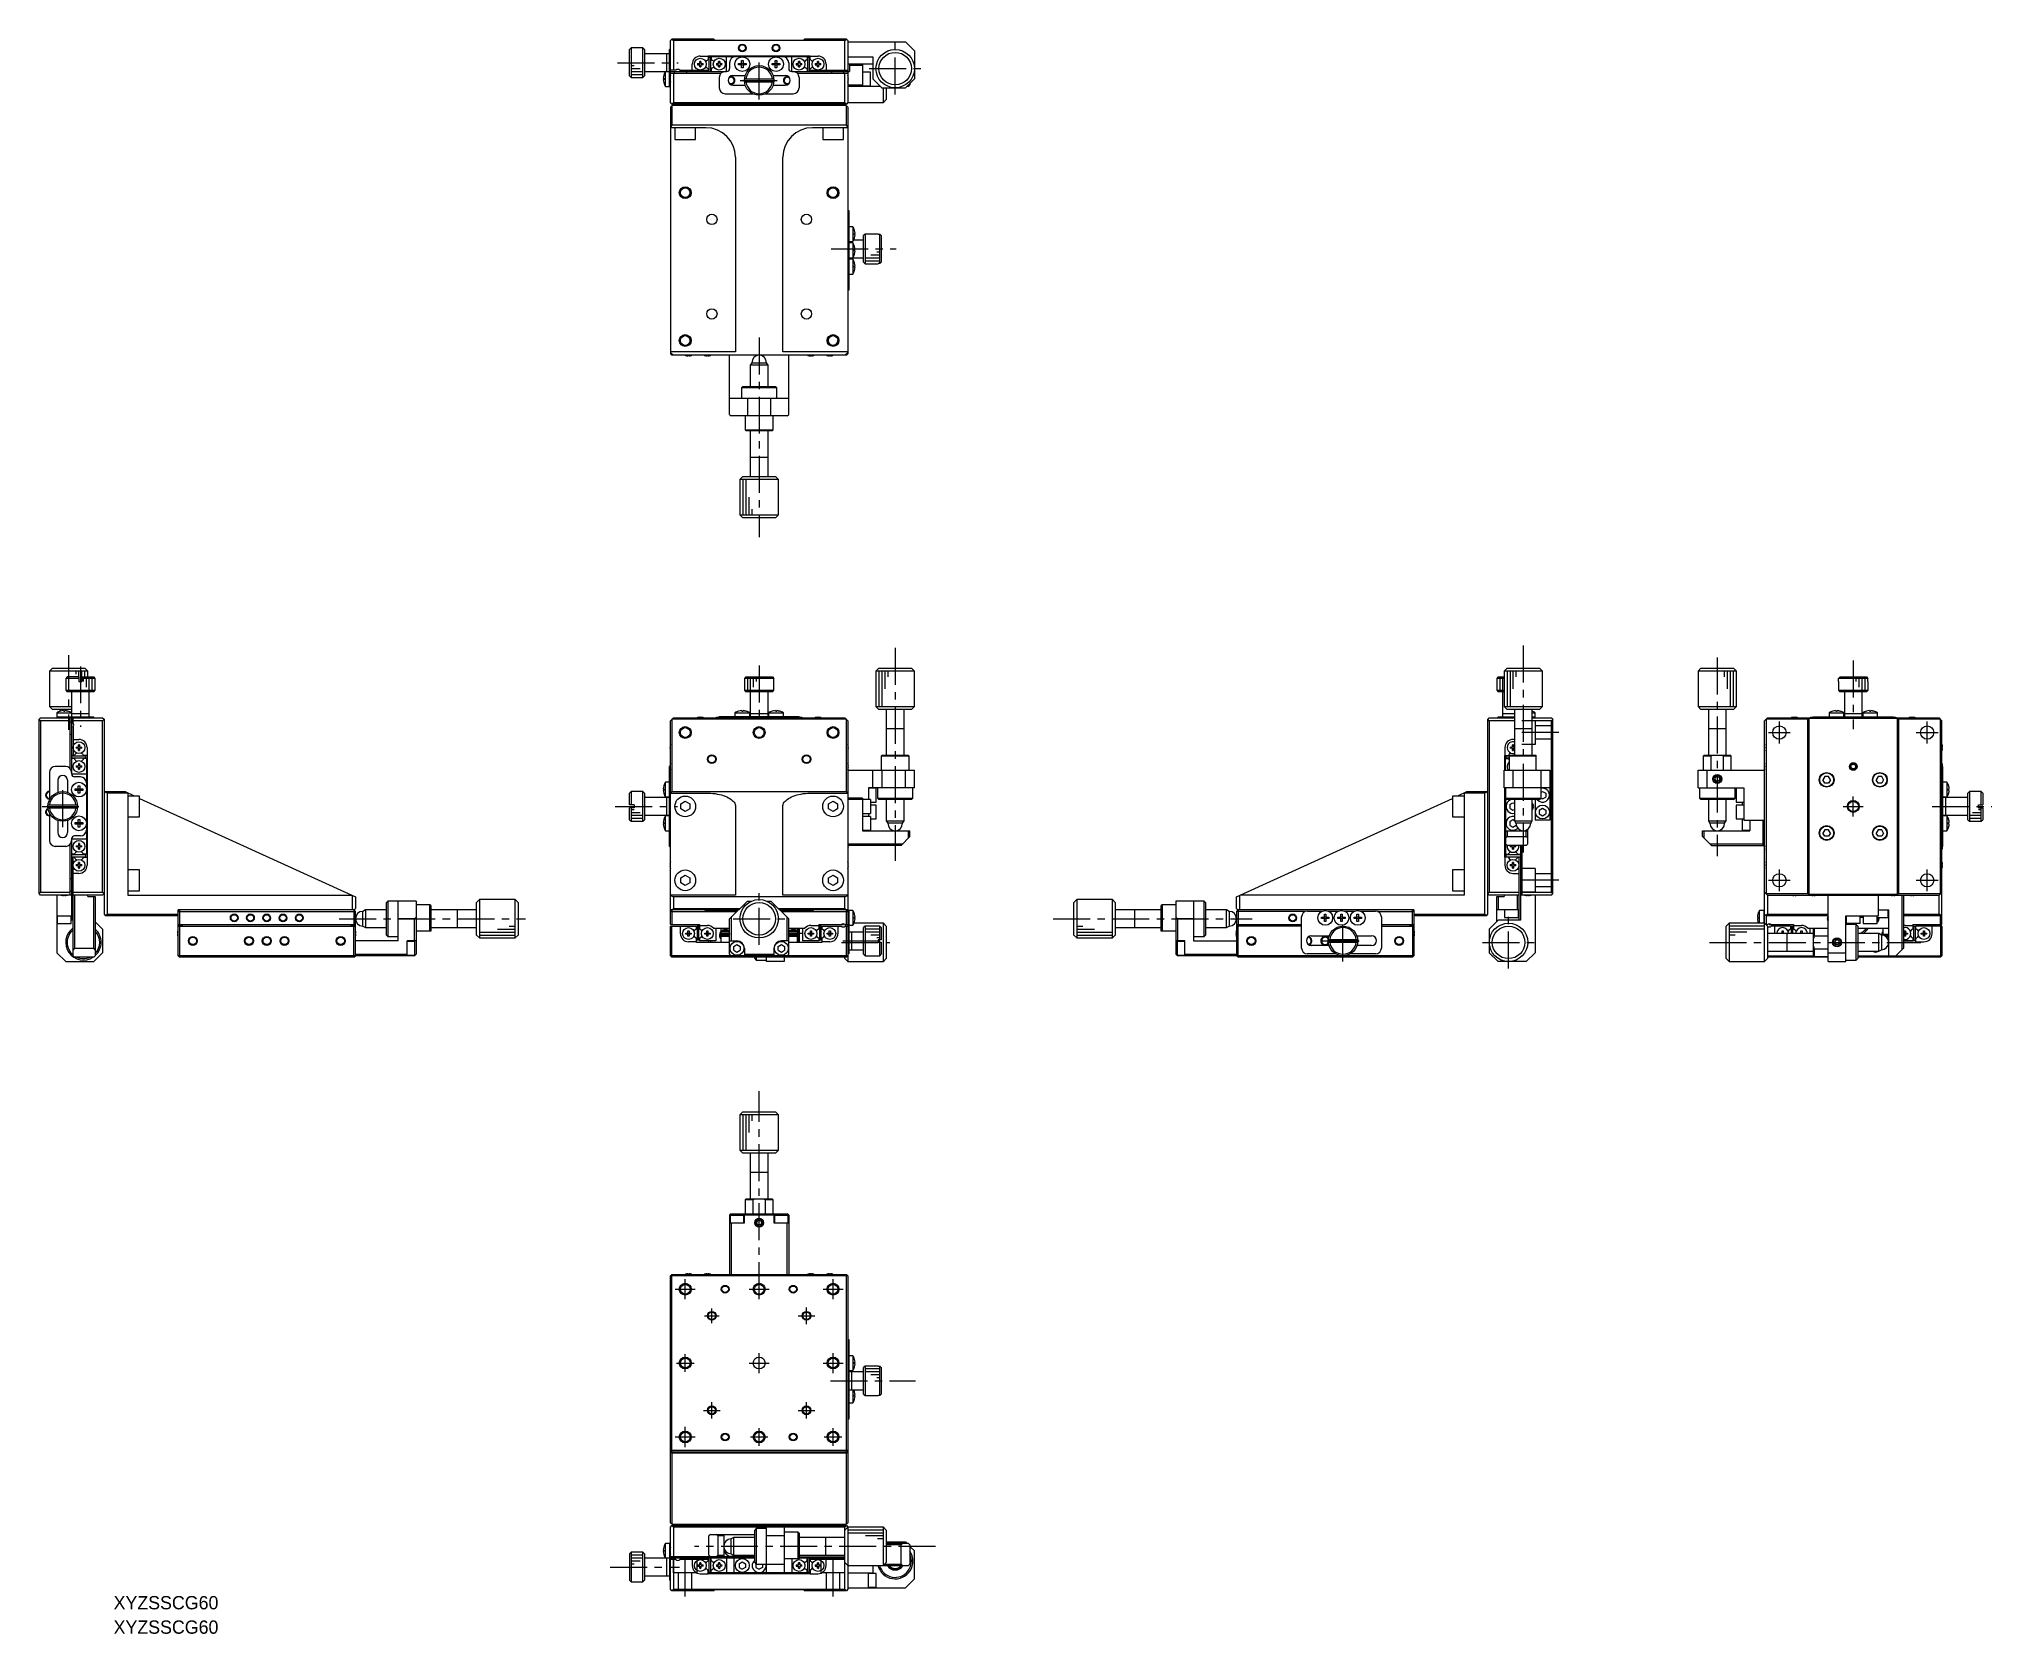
# Model space of a CAD drawing. Extents: x -311 to 350, y 30 to 570.
import ezdxf

# ---------------------------------------------------------------- set-up
doc = ezdxf.new("R2010")
doc.units = 0
doc.header["$LTSCALE"] = 10
doc.linetypes.add('CENTER', pattern=[2, 1.25, -0.25, 0.25, -0.25])
doc.linetypes.add('DASHED', pattern=[3.5, 2, -1.5])
doc.layers.get('0').update_dxf_attribs({"linetype": 'CONTINUOUS'})
doc.layers.add('CENTER', color=1, linetype='CENTER')
doc.styles.get("Standard").update_dxf_attribs({"font": 'FGP教科書体NT-M'})

msp = doc.modelspace()

# ---------------------------------------------------------------- texts
at = {"color": 7}
for p in [(-285.610846, 38.384664), (-285.610846, 30.118057)]:
    msp.add_text('XYZSSCG60', height=4.5, dxfattribs=at).set_placement(p)

# ---------------------------------------------------------------- linework, layer by layer
at = {"color": 7, "linetype": 'CONTINUOUS'}
for p, q in [((-96.772587, 569.65436), (-97.272587, 569.15436)), ((-97.272587, 548.15436), (-97.272587, 569.15436)), ((-96.772587, 569.65436), (-96.272587, 569.15436)), ((-82.622587, 569.65436), (-96.772587, 569.65436)), ((-38.272587, 569.15436), (-96.272587, 569.15436)), ((-96.272587, 569.15436), (-96.272587, 559.15436)), ((-82.622587, 569.65436), (-82.272587, 569.30436)), ((-82.272587, 569.30436), (-52.272587, 569.30436)), ((-52.272587, 569.30436), (-51.922587, 569.65436)), ((-37.772587, 569.65436), (-51.922587, 569.65436)), ((-38.272587, 569.15436), (-37.772587, 569.65436)), ((-38.272587, 558.65436), (-38.272587, 569.15436)), ((-37.272587, 569.15436), (-37.772587, 569.65436)), ((-37.272587, 569.15436), (-37.272587, 548.15436)), ((-37.272587, 568.65436), (-17.772587, 568.65436)), ((-17.772587, 568.65436), (-14.772587, 565.65436)), ((-111.072587, 566.126496), (-110.572587, 566.629297)), ((-111.072587, 557.182224), (-111.072587, 566.126496)), ((-110.572587, 566.629297), (-110.572587, 556.679422)), ((-109.572587, 566.629297), (-110.572587, 566.629297)), ((-109.572587, 566.65436), (-109.572587, 566.629297)), ((-106.572587, 566.65436), (-109.572587, 566.65436)), ((-106.572587, 556.65436), (-106.572587, 566.65436)), ((-106.072587, 566.15436), (-106.572587, 566.65436)), ((-106.072587, 566.15436), (-106.072587, 557.15436)), ((-97.572587, 564.65436), (-106.072587, 564.65436)), ((-98.572587, 564.65436), (-98.572587, 558.65436)), ((-97.572587, 553.65436), (-97.572587, 566.15436)), ((-97.272587, 566.15436), (-97.572587, 566.15436)), ((-87.372587, 561.35436), (-87.372587, 562.083068)), ((-87.172587, 563.90436), (-84.472587, 563.90436)), ((-86.972587, 562.083068), (-86.972587, 561.35436)), ((-84.472587, 562.698772), (-84.766337, 562.529175)), ((-84.472587, 563.95436), (-50.072587, 563.95436)), ((-84.472587, 563.95436), (-84.472587, 562.698772)), ((-84.272587, 563.45436), (-84.272587, 558.65436)), ((-83.672587, 563.45436), (-84.272587, 563.45436)), ((-83.672587, 558.65436), (-83.672587, 563.45436)), ((-83.472587, 563.65436), (-83.472587, 562.698772)), ((-51.072587, 563.65436), (-83.472587, 563.65436)), ((-83.472587, 562.698772), (-83.178837, 562.529175)), ((-80.972587, 561.35436), (-80.972587, 562.083068)), ((-80.572587, 562.083068), (-80.572587, 561.35436)), ((-78.622587, 563.95436), (-78.622587, 563.65436)), ((-78.272587, 558.65436), (-78.272587, 563.65436)), ((-77.272587, 561.65436), (-77.272587, 559.65436)), ((-74.232825, 560.902468), (-74.229477, 561.422457)), ((-74.229477, 561.422457), (-73.230908, 561.416028)), ((-73.922587, 563.65436), (-73.922587, 563.95436)), ((-73.27563, 560.896305), (-73.272282, 561.416295)), ((-73.230908, 561.416028), (-73.224479, 562.414597)), ((-73.230642, 561.457402), (-72.710652, 561.454054)), ((-73.224479, 562.414597), (-72.70449, 562.411249)), ((-72.70449, 562.411249), (-72.710919, 561.41268)), ((-72.710919, 561.41268), (-71.71235, 561.406251)), ((-72.669545, 561.412414), (-72.672893, 560.892425)), ((-68.772587, 563.95436), (-68.772587, 563.65436)), ((-65.772587, 563.65436), (-65.772587, 563.95436)), ((-62.832825, 560.902468), (-62.829477, 561.422457)), ((-62.829477, 561.422457), (-61.830908, 561.416028)), ((-61.87563, 560.896305), (-61.872282, 561.416295)), ((-61.830908, 561.416028), (-61.824479, 562.414597)), ((-61.830642, 561.457402), (-61.310652, 561.454054)), ((-61.824479, 562.414597), (-61.30449, 562.411249)), ((-61.30449, 562.411249), (-61.310919, 561.41268)), ((-61.310919, 561.41268), (-60.31235, 561.406251)), ((-61.269545, 561.412414), (-61.272893, 560.892425)), ((-60.622587, 563.95436), (-60.622587, 563.65436)), ((-57.272587, 561.65436), (-57.272587, 559.65436)), ((-56.272587, 558.65436), (-56.272587, 563.65436)), ((-55.922587, 563.65436), (-55.922587, 563.95436)), ((-53.972587, 561.35436), (-53.972587, 562.083068)), ((-53.572587, 562.083068), (-53.572587, 561.35436)), ((-51.072587, 562.698772), (-51.366337, 562.529175)), ((-51.072587, 563.65436), (-51.072587, 562.698772)), ((-50.872587, 563.45436), (-50.872587, 558.65436)), ((-50.272587, 563.45436), (-50.872587, 563.45436)), ((-50.272587, 558.65436), (-50.272587, 563.45436)), ((-50.072587, 562.698772), (-50.072587, 563.95436)), ((-50.072587, 563.90436), (-47.372587, 563.90436)), ((-50.072587, 562.698772), (-49.778837, 562.529175)), ((-47.572587, 561.35436), (-47.572587, 562.083068)), ((-47.172587, 562.083068), (-47.172587, 561.35436)), ((-37.272587, 563.65436), (-28.772587, 563.65436)), ((-28.772587, 563.65436), (-28.772587, 556.15436)), ((-14.772587, 565.65436), (-14.772587, 556.15436)), ((-110.572587, 556.679422), (-111.072587, 557.182224)), ((-110.572587, 556.679422), (-109.572587, 556.679422)), ((-109.572587, 556.679422), (-109.572587, 556.65436)), ((-109.572587, 556.65436), (-106.572587, 556.65436)), ((-106.572587, 556.65436), (-106.072587, 557.15436)), ((-106.072587, 558.65436), (-78.272587, 558.65436)), ((-99.70754, 556.41436), (-99.535168, 556.41436)), ((-99.535168, 555.89436), (-99.70754, 555.89436)), ((-99.542023, 557.416293), (-99.535168, 557.412949)), ((-99.535168, 554.89577), (-99.542023, 554.892427)), ((-99.535168, 556.41436), (-99.535168, 555.89436)), ((-98.964245, 553.65436), (-98.964245, 558.65436)), ((-97.460063, 556.35436), (-97.32832, 556.35436)), ((-97.32832, 555.95436), (-97.460063, 555.95436)), ((-97.32832, 557.10436), (-97.32832, 557.083068)), ((-97.32832, 556.35436), (-97.32832, 555.95436)), ((-97.32832, 555.225651), (-97.32832, 555.20436)), ((-95.434025, 559.15436), (-97.272587, 559.15436)), ((-97.272587, 558.15436), (-80.095463, 558.15436)), ((-96.272587, 558.15436), (-96.272587, 548.15436)), ((-95.872587, 558.15436), (-95.872587, 558.65436)), ((-94.11115, 559.15436), (-84.472587, 559.15436)), ((-91.772587, 558.15436), (-91.772587, 558.65436)), ((-89.922587, 559.15436), (-89.922587, 561.15436)), ((-88.101296, 561.35436), (-87.372587, 561.35436)), ((-88.101296, 560.95436), (-87.372587, 560.95436)), ((-87.372587, 560.225651), (-87.372587, 560.95436)), ((-86.972587, 561.35436), (-86.243879, 561.35436)), ((-86.972587, 560.95436), (-86.972587, 560.225651)), ((-86.243879, 560.95436), (-86.972587, 560.95436)), ((-84.472587, 559.609948), (-84.766337, 559.779544)), ((-84.472587, 559.609948), (-84.472587, 559.15436)), ((-83.178837, 559.779544), (-83.472587, 559.609948)), ((-83.472587, 559.609948), (-83.472587, 558.65436)), ((-81.701296, 561.35436), (-80.972587, 561.35436)), ((-81.701296, 560.95436), (-80.972587, 560.95436)), ((-80.972587, 560.225651), (-80.972587, 560.95436)), ((-80.772587, 556.65436), (-80.772587, 553.15436)), ((-80.572587, 561.35436), (-79.843879, 561.35436)), ((-80.572587, 560.95436), (-80.572587, 560.225651)), ((-79.843879, 560.95436), (-80.572587, 560.95436)), ((-76.122587, 557.30436), (-71.992492, 557.30436)), ((-73.234256, 560.896039), (-74.232825, 560.902459)), ((-73.240685, 559.89747), (-73.234256, 560.896039)), ((-72.720696, 559.894122), (-73.240685, 559.89747)), ((-72.714533, 560.851317), (-73.234522, 560.854665)), ((-72.714267, 560.892691), (-72.720696, 559.894122)), ((-71.715698, 560.886262), (-72.714267, 560.892691)), ((-72.247958, 556.150023), (-62.298088, 556.158695)), ((-72.247087, 555.150024), (-62.297216, 555.158692)), ((-71.71235, 561.406251), (-71.715698, 560.886262)), ((-61.834256, 560.896039), (-62.832825, 560.902459)), ((-62.552683, 557.30436), (-58.422587, 557.30436)), ((-61.840685, 559.89747), (-61.834256, 560.896039)), ((-61.320696, 559.894122), (-61.840685, 559.89747)), ((-61.314533, 560.851317), (-61.834522, 560.854665)), ((-61.314267, 560.892691), (-61.320696, 559.894122)), ((-60.315698, 560.886262), (-61.314267, 560.892691)), ((-60.31235, 561.406251), (-60.315698, 560.886262)), ((-56.272587, 558.65436), (-36.772587, 558.65436)), ((-54.701296, 561.35436), (-53.972587, 561.35436)), ((-54.701296, 560.95436), (-53.972587, 560.95436)), ((-54.449712, 558.15436), (-37.272587, 558.15436)), ((-53.972587, 560.225651), (-53.972587, 560.95436)), ((-53.772587, 556.65436), (-53.772587, 553.15436)), ((-53.572587, 561.35436), (-52.843879, 561.35436)), ((-53.572587, 560.95436), (-53.572587, 560.225651)), ((-52.843879, 560.95436), (-53.572587, 560.95436)), ((-51.366337, 559.779544), (-51.072587, 559.609948)), ((-51.072587, 559.609948), (-51.072587, 558.65436)), ((-50.072587, 559.609948), (-49.778837, 559.779544)), ((-50.072587, 559.15436), (-50.072587, 559.609948)), ((-50.072587, 559.15436), (-37.272587, 559.15436)), ((-48.301296, 561.35436), (-47.572587, 561.35436)), ((-48.301296, 560.95436), (-47.572587, 560.95436)), ((-47.572587, 560.225651), (-47.572587, 560.95436)), ((-47.172587, 561.35436), (-46.443879, 561.35436)), ((-47.172587, 560.95436), (-47.172587, 560.225651)), ((-46.443879, 560.95436), (-47.172587, 560.95436)), ((-44.622587, 561.15436), (-44.622587, 559.15436)), ((-42.772587, 558.65436), (-42.772587, 558.15436)), ((-38.672587, 558.15436), (-38.672587, 558.65436)), ((-38.272587, 548.15436), (-38.272587, 558.15436)), ((-28.772587, 561.15436), (-37.272587, 561.15436)), ((-37.216855, 557.083068), (-37.216855, 557.10436)), ((-37.216855, 556.35436), (-37.085112, 556.35436)), ((-37.216855, 555.95436), (-37.216855, 556.35436)), ((-37.085112, 555.95436), (-37.216855, 555.95436)), ((-37.216855, 555.20436), (-37.216855, 555.225651)), ((-36.772587, 561.15436), (-36.772587, 558.65436)), ((-32.272587, 560.65436), (-36.772587, 560.65436)), ((-32.272587, 561.15436), (-32.272587, 553.65436)), ((-29.672587, 558.50436), (-32.272587, 558.50436)), ((-29.672587, 553.80436), (-29.672587, 558.50436)), ((-28.772587, 556.15436), (-25.772587, 553.15436)), ((-17.772587, 553.15436), (-14.772587, 556.15436)), ((-98.964245, 553.65436), (-97.272587, 553.65436)), ((-78.772587, 551.15436), (-69.452037, 551.15436)), ((-76.122587, 554.00436), (-71.992492, 554.00436)), ((-65.093138, 551.15436), (-55.772587, 551.15436)), ((-62.552683, 554.00436), (-58.422587, 554.00436)), ((-37.272587, 554.15436), (-32.272587, 554.15436)), ((-26.272587, 553.65436), (-37.272587, 553.65436)), ((-32.272587, 553.80436), (-29.672587, 553.80436)), ((-25.772587, 553.15436), (-17.772587, 553.15436)), ((-25.272587, 548.15436), (-25.272587, 553.15436)), ((-25.272587, 548.15436), (-24.272587, 549.15436)), ((-24.272587, 553.15436), (-24.272587, 549.15436)), ((-16.772587, 553.65436), (-17.272587, 553.65436)), ((-16.772587, 553.65436), (-16.272587, 554.15436)), ((-16.272587, 554.65436), (-16.272587, 554.15436)), ((-96.772587, 547.65436), (-97.272587, 548.15436)), ((-97.272587, 546.65436), (-96.272587, 547.65436)), ((-97.272587, 546.65436), (-97.272587, 463.15436)), ((-96.272587, 548.15436), (-96.772587, 547.65436)), ((-37.772587, 547.65436), (-96.772587, 547.65436)), ((-96.772587, 547.15436), (-96.772587, 540.65436)), ((-37.772587, 547.15436), (-96.772587, 547.15436)), ((-96.272587, 548.15436), (-38.272587, 548.15436)), ((-37.772587, 547.65436), (-38.272587, 548.15436)), ((-38.272587, 547.65436), (-37.272587, 546.65436)), ((-37.272587, 548.15436), (-37.772587, 547.65436)), ((-37.772587, 540.65436), (-37.772587, 547.15436)), ((-37.272587, 548.15436), (-25.272587, 548.15436)), ((-37.272587, 546.65436), (-37.272587, 463.15436)), ((-85.272587, 539.65436), (-97.272587, 539.65436)), ((-96.772587, 540.65436), (-97.228314, 539.65436)), ((-96.772587, 540.65436), (-37.772587, 540.65436)), ((-95.772587, 539.65436), (-95.772587, 535.65436)), ((-95.772587, 535.65436), (-88.772587, 535.65436)), ((-88.772587, 535.65436), (-88.772587, 539.65436)), ((-37.272587, 539.65436), (-49.272587, 539.65436)), ((-45.772587, 539.65436), (-45.772587, 535.65436)), ((-45.772587, 535.65436), (-38.772587, 535.65436)), ((-38.772587, 535.65436), (-38.772587, 539.65436)), ((-37.316861, 539.65436), (-37.772587, 540.65436)), ((-75.272587, 529.65436), (-75.272587, 463.853869)), ((-59.272587, 463.853869), (-59.272587, 529.65436)), ((-37.272587, 511.65436), (-36.972587, 511.65436)), ((-36.972587, 511.65436), (-36.972587, 484.65436)), ((-35.58093, 506.15436), (-36.972587, 506.15436)), ((-35.58093, 506.15436), (-35.58093, 501.15436)), ((-35.010007, 504.912949), (-35.003152, 504.916293)), ((-35.010007, 503.91436), (-34.837635, 503.91436)), ((-35.010007, 503.39436), (-35.010007, 503.91436)), ((-34.837635, 503.39436), (-35.010007, 503.39436)), ((-35.003152, 502.392427), (-35.010007, 502.39577)), ((-31.472587, 503.65436), (-31.972587, 503.15436)), ((-31.972587, 494.15436), (-31.972587, 503.15436)), ((-31.472587, 503.65436), (-31.472587, 493.65436)), ((-26.972587, 503.65436), (-31.472587, 503.65436)), ((-26.972587, 503.65436), (-26.972587, 503.638334)), ((-26.972587, 503.638334), (-26.472587, 503.638334)), ((-26.472587, 493.670385), (-26.472587, 503.638334)), ((-26.472587, 503.638334), (-25.972587, 503.136547)), ((-25.972587, 503.136547), (-25.972587, 494.172173)), ((-36.972587, 501.15436), (-35.58093, 501.15436)), ((-35.58093, 500.65436), (-36.972587, 500.65436)), ((-36.972587, 495.65436), (-31.972587, 495.65436)), ((-35.972587, 500.65436), (-35.972587, 501.15436)), ((-35.58093, 500.65436), (-35.58093, 495.65436)), ((-31.972587, 501.65436), (-35.291458, 501.65436)), ((-35.010007, 499.412949), (-35.003152, 499.416293)), ((-35.010007, 498.41436), (-34.837635, 498.41436)), ((-35.010007, 497.89436), (-35.010007, 498.41436)), ((-34.837635, 497.89436), (-35.010007, 497.89436)), ((-35.003152, 496.892427), (-35.010007, 496.89577)), ((-35.58093, 495.15436), (-36.972587, 495.15436)), ((-36.972587, 490.15436), (-35.58093, 490.15436)), ((-35.58093, 495.15436), (-35.58093, 490.15436)), ((-35.010007, 493.912949), (-35.003152, 493.916293)), ((-35.010007, 492.91436), (-34.837635, 492.91436)), ((-35.010007, 492.39436), (-35.010007, 492.91436)), ((-34.837635, 492.39436), (-35.010007, 492.39436)), ((-35.003152, 491.392427), (-35.010007, 491.39577)), ((-31.972587, 494.15436), (-31.472587, 493.65436)), ((-31.472587, 493.65436), (-26.972587, 493.65436)), ((-26.472587, 493.670385), (-26.972587, 493.670385)), ((-26.972587, 493.670385), (-26.972587, 493.65436)), ((-25.972587, 494.172173), (-26.472587, 493.670385)), ((-36.972587, 484.65436), (-37.272587, 484.65436)), ((-75.272587, 463.853869), (-97.272587, 463.853869)), ((-97.272587, 463.65436), (-96.272587, 462.65436)), ((-97.272587, 463.15436), (-96.772587, 462.65436)), ((-96.772587, 463.15436), (-97.272587, 463.15436)), ((-96.772587, 463.15436), (-96.772587, 462.65436)), ((-37.772587, 462.65436), (-96.772587, 462.65436)), ((-92.061203, 462.580216), (-92.058949, 462.584838)), ((-91.352587, 462.584838), (-90.992587, 462.584838)), ((-91.352587, 462.464501), (-91.352587, 462.584838)), ((-90.992587, 462.584838), (-90.992587, 462.464501)), ((-90.286226, 462.584838), (-90.283971, 462.580216)), ((-85.661203, 462.580216), (-85.658949, 462.584838)), ((-84.952587, 462.584838), (-84.592587, 462.584838)), ((-84.952587, 462.464501), (-84.952587, 462.584838)), ((-84.592587, 462.584838), (-84.592587, 462.464501)), ((-83.886226, 462.584838), (-83.883971, 462.580216)), ((-77.272587, 442.65436), (-77.272587, 462.65436)), ((-37.272587, 463.853869), (-59.272587, 463.853869)), ((-57.272585, 442.65436), (-57.272585, 462.65436)), ((-50.661203, 462.580216), (-50.658949, 462.584838)), ((-49.952587, 462.584838), (-49.592587, 462.584838)), ((-49.952587, 462.464501), (-49.952587, 462.584838)), ((-49.592587, 462.584838), (-49.592587, 462.464501)), ((-48.886226, 462.584838), (-48.883971, 462.580216)), ((-44.261203, 462.580216), (-44.258949, 462.584838)), ((-43.552587, 462.584838), (-43.192587, 462.584838)), ((-43.552587, 462.464501), (-43.552587, 462.584838)), ((-43.192587, 462.584838), (-43.192587, 462.464501)), ((-42.486226, 462.584838), (-42.483971, 462.580216)), ((-38.272587, 462.65436), (-37.272587, 463.65436)), ((-37.772587, 462.65436), (-37.772587, 463.15436)), ((-37.272587, 463.15436), (-37.772587, 463.15436)), ((-37.772587, 462.65436), (-37.272587, 463.15436)), ((-69.772587, 460.15436), (-70.272587, 459.288334)), ((-64.272587, 459.288334), (-70.272587, 459.288334)), ((-70.272587, 459.288334), (-70.272587, 452.154379)), ((-69.772587, 460.15436), (-64.772587, 460.15436)), ((-64.272587, 459.288334), (-64.772587, 460.15436)), ((-64.272587, 452.154379), (-64.272587, 459.288334)), ((-72.772587, 452.15436), (-73.272587, 451.65436)), ((-61.272587, 451.65436), (-73.272587, 451.65436)), ((-73.272587, 451.65436), (-73.272587, 448.15436)), ((-72.772587, 452.15436), (-61.772587, 452.15436)), ((-61.272587, 451.65436), (-61.772587, 452.15436)), ((-61.272587, 448.15436), (-61.272587, 451.65436)), ((-77.272587, 448.15436), (-57.272585, 448.15436)), ((-77.272587, 442.65436), (-76.772587, 442.15436)), ((-71.272587, 448.15436), (-71.272587, 442.15436)), ((-63.272587, 442.15436), (-63.272587, 448.15436)), ((-57.772587, 442.15436), (-57.272587, 442.65436)), ((-57.772587, 442.15436), (-76.772587, 442.15436)), ((-72.022587, 442.15436), (-72.022587, 437.45436)), ((-72.022587, 437.45436), (-62.522587, 437.45436)), ((-72.022587, 437.45436), (-71.722587, 437.15436)), ((-62.822587, 437.15436), (-71.722587, 437.15436)), ((-70.272587, 437.15434), (-70.272587, 421.65436)), ((-64.272587, 421.65436), (-64.272587, 437.15434)), ((-62.822587, 437.15436), (-62.522587, 437.45436)), ((-62.522587, 437.45436), (-62.522587, 442.15436)), ((-72.772587, 421.65436), (-73.772587, 420.65436)), ((-60.772587, 420.65436), (-73.772587, 420.65436)), ((-73.772587, 420.65436), (-73.772587, 408.65436)), ((-72.772587, 421.65436), (-61.772587, 421.65436)), ((-60.772587, 420.65436), (-61.772587, 421.65436)), ((-60.772587, 408.65436), (-60.772587, 420.65436)), ((-73.772587, 408.65436), (-72.772587, 407.65436)), ((-73.772587, 408.65436), (-60.772587, 408.65436)), ((-61.772587, 407.65436), (-72.772587, 407.65436)), ((-61.772587, 407.65436), (-60.772587, 408.65436)), ((-306.318261, 356.825569), (-307.318261, 355.825569)), ((-306.318261, 356.825569), (-295.318261, 356.825569)), ((-294.318261, 355.825569), (-295.318261, 356.825569)), ((-26.772587, 356.825569), (-27.772587, 355.825569)), ((-26.772587, 356.825569), (-15.772587, 356.825569)), ((-14.772587, 355.825569), (-15.772587, 356.825569)), ((185.676549, 356.825569), (184.676549, 355.825569)), ((185.676549, 356.825569), (196.676549, 356.825569)), ((197.676549, 355.825569), (196.676549, 356.825569)), ((251.264647, 356.825569), (250.264647, 355.825569)), ((251.264647, 356.825569), (262.264647, 356.825569)), ((263.264647, 355.825569), (262.264647, 356.825569)), ((-307.318261, 355.825569), (-307.318261, 343.825569)), ((-294.318261, 355.825569), (-307.318261, 355.825569)), ((-301.318261, 353.825569), (-301.818261, 353.325569)), ((-297.313924, 353.325569), (-301.818261, 353.325569)), ((-301.818261, 353.325569), (-301.818261, 349.325569)), ((-297.314362, 353.825569), (-301.318261, 353.825569)), ((-297.322597, 352.325569), (-296.313925, 352.325569)), ((-297.314362, 353.825569), (-297.313048, 352.32557)), ((-296.322159, 353.825569), (-296.323473, 352.32557)), ((-296.322159, 353.825569), (-292.318261, 353.825569)), ((-296.313049, 352.32557), (-296.314363, 353.825569)), ((-291.818261, 353.325569), (-296.313925, 353.325569)), ((-294.318261, 353.825569), (-294.318261, 355.825569)), ((-291.818261, 353.325569), (-292.318261, 353.825569)), ((-291.818261, 349.325569), (-291.818261, 353.325569)), ((-72.272587, 352.325569), (-72.272587, 349.325569)), ((-72.247087, 352.325569), (-72.272587, 352.325569)), ((-71.744719, 353.826004), (-72.247958, 353.325569)), ((-62.297216, 353.325569), (-72.247087, 353.325569)), ((-72.247087, 353.325569), (-72.247087, 352.325569)), ((-71.745157, 353.825569), (-62.800017, 353.825569)), ((-62.800017, 353.825569), (-62.297216, 353.325569)), ((-62.272587, 352.325569), (-62.298088, 352.325569)), ((-62.297216, 352.325569), (-62.297216, 353.325569)), ((-62.272587, 349.325569), (-62.272587, 352.325569)), ((-27.772587, 355.825569), (-27.772587, 343.825569)), ((-14.772587, 355.825569), (-27.772587, 355.825569)), ((-14.772587, 343.825569), (-14.772587, 355.825569)), ((182.676549, 353.825569), (182.176549, 353.325569)), ((184.676549, 353.325569), (182.176549, 353.325569)), ((182.176549, 353.325569), (182.176549, 349.325569)), ((182.676549, 353.825569), (184.676549, 353.825569)), ((197.676549, 355.825569), (184.676549, 355.825569)), ((184.676549, 355.825569), (184.676549, 343.825569)), ((197.676549, 343.825569), (197.676549, 355.825569)), ((263.264647, 355.825569), (250.264647, 355.825569)), ((250.264647, 355.825569), (250.264647, 343.825569)), ((263.264647, 343.825569), (263.264647, 355.825569)), ((297.790148, 352.325569), (297.764647, 352.325569)), ((297.764647, 352.325569), (297.764647, 349.325569)), ((298.292515, 353.826005), (297.789276, 353.325569)), ((297.789276, 352.325569), (297.789276, 353.325569)), ((307.740018, 353.325569), (297.790148, 353.325569)), ((298.292077, 353.825569), (307.237217, 353.825569)), ((307.237217, 353.825569), (307.740018, 353.325569)), ((307.740018, 352.325569), (307.740018, 353.325569)), ((307.764647, 352.325569), (307.740018, 352.325569)), ((307.764647, 349.325569), (307.764647, 352.325569)), ((-307.318261, 343.825569), (-299.818261, 343.825569)), ((-307.318261, 343.825569), (-306.318261, 342.825569)), ((-301.818261, 349.325569), (-301.318261, 348.825569)), ((-301.818261, 349.325569), (-291.818261, 349.325569)), ((-292.318261, 348.825569), (-301.318261, 348.825569)), ((-299.818261, 348.825569), (-299.818261, 321.025569)), ((-293.818261, 340.325569), (-293.818261, 348.825569)), ((-292.318261, 348.825569), (-291.818261, 349.325569)), ((-72.272587, 349.325569), (-71.772587, 348.825569)), ((-72.272585, 349.325569), (-62.272587, 349.325569)), ((-62.772587, 348.825569), (-71.772586, 348.825569)), ((-70.272587, 348.825569), (-70.272587, 340.325569)), ((-64.272587, 340.325569), (-64.272587, 348.825569)), ((-62.772587, 348.825569), (-62.272587, 349.325569)), ((-27.772587, 343.825569), (-14.772587, 343.825569)), ((-27.772587, 343.825569), (-26.772587, 342.825569)), ((-15.772587, 342.825569), (-14.772587, 343.825569)), ((182.176549, 349.325569), (184.676549, 349.325569)), ((182.176549, 349.325569), (182.676549, 348.825569)), ((184.676549, 348.825569), (182.676549, 348.825569)), ((184.176549, 348.825569), (184.176549, 340.325569)), ((184.676549, 343.825569), (185.676549, 342.825569)), ((184.676549, 343.825569), (197.676549, 343.825569)), ((196.676549, 342.825569), (197.676549, 343.825569)), ((250.264647, 343.825569), (251.264647, 342.825569)), ((250.264647, 343.825569), (263.264647, 343.825569)), ((262.264647, 342.825569), (263.264647, 343.825569)), ((297.764647, 349.325569), (307.764647, 349.325569)), ((297.764647, 349.325569), (298.264647, 348.825569)), ((307.264647, 348.825569), (298.264647, 348.825569)), ((299.764647, 348.825569), (299.764647, 340.325569)), ((305.764647, 340.325569), (305.764647, 348.825569)), ((307.264647, 348.825569), (307.764647, 349.325569)), ((-310.818261, 339.525569), (-310.318261, 340.025569)), ((-310.318261, 339.025569), (-310.818261, 339.525569)), ((-310.818261, 280.525569), (-310.818261, 339.525569)), ((-310.318261, 340.025569), (-289.318261, 340.025569)), ((-300.318261, 339.025569), (-310.318261, 339.025569)), ((-310.318261, 339.025569), (-310.318261, 281.025569)), ((-299.818261, 342.825569), (-306.318261, 342.825569)), ((-304.818261, 341.717227), (-299.818261, 341.717227)), ((-304.818261, 341.717227), (-304.818261, 340.025569)), ((-304.818261, 340.325569), (-292.318261, 340.325569)), ((-303.818261, 342.825569), (-303.818261, 342.21821)), ((-303.580217, 342.294998), (-303.57515, 342.28815)), ((-303.578498, 342.28815), (-303.580217, 342.294998)), ((-303.084089, 342.402582), (-303.578498, 342.28815)), ((-303.246969, 340.081301), (-303.268261, 340.081301)), ((-302.579929, 342.460522), (-303.084089, 342.402582)), ((-302.586358, 342.28815), (-302.583175, 342.402582)), ((-302.066369, 342.28815), (-302.586358, 342.28815)), ((-302.583175, 342.402582), (-302.579929, 342.460522)), ((-302.579929, 342.460522), (-302.579929, 342.288485)), ((-302.576581, 342.460522), (-302.576581, 342.288656)), ((-302.576581, 342.460522), (-302.573335, 342.402582)), ((-302.573335, 342.402582), (-302.570152, 342.28815)), ((-302.518261, 340.081301), (-302.518261, 340.213045)), ((-302.118261, 340.081301), (-302.518261, 340.081301)), ((-302.318261, 342.294998), (-302.050163, 342.28815)), ((-302.118261, 340.213045), (-302.118261, 340.081301)), ((-302.063186, 342.402582), (-302.066369, 342.28815)), ((-302.05994, 342.460522), (-302.063186, 342.402582)), ((-301.55578, 342.402582), (-302.05994, 342.460522)), ((-302.056592, 342.460522), (-302.056592, 342.460326)), ((-302.056592, 342.460522), (-301.552432, 342.402582)), ((-301.061371, 342.28815), (-301.55578, 342.402582)), ((-301.552432, 342.402582), (-301.058023, 342.28815)), ((-301.368261, 340.081301), (-301.389552, 340.081301)), ((-301.056305, 342.294998), (-301.061371, 342.28815)), ((-300.318261, 322.848445), (-300.318261, 340.025569)), ((-300.318261, 338.625569), (-299.818261, 338.625569)), ((-293.818261, 341.325569), (-299.818261, 341.325569)), ((-299.318261, 338.187007), (-299.318261, 340.025569)), ((-289.318261, 339.025569), (-299.318261, 339.025569)), ((-299.318261, 336.864131), (-299.318261, 327.225569)), ((-292.318261, 340.025569), (-292.318261, 340.325569)), ((-289.318261, 340.025569), (-288.818261, 339.525569)), ((-288.818261, 339.525569), (-289.318261, 339.025569)), ((-289.318261, 281.025569), (-289.318261, 339.025569)), ((-288.818261, 339.525569), (-288.818261, 273.525569)), ((-96.272587, 340.025569), (-97.272587, 339.025569)), ((-97.272587, 270.025569), (-97.272587, 339.025569)), ((-37.772587, 339.525569), (-96.772587, 339.525569)), ((-96.772587, 339.525569), (-96.772587, 315.025569)), ((-96.272587, 340.025569), (-38.272587, 340.025569)), ((-88.101296, 340.081301), (-88.122587, 340.081301)), ((-87.372587, 340.081301), (-87.372587, 340.213045)), ((-86.972587, 340.081301), (-87.372587, 340.081301)), ((-86.972587, 340.213045), (-86.972587, 340.081301)), ((-86.222587, 340.081301), (-86.243879, 340.081301)), ((-81.701296, 340.081301), (-81.722587, 340.081301)), ((-80.972587, 340.081301), (-80.972587, 340.213045)), ((-80.772587, 340.081301), (-80.972587, 340.081301)), ((-80.772587, 340.025569), (-80.772587, 340.325569)), ((-53.772587, 340.325569), (-80.772587, 340.325569)), ((-75.472587, 341.717227), (-70.472587, 341.717227)), ((-75.472587, 341.717227), (-75.472587, 340.325569)), ((-74.234543, 342.294998), (-74.229477, 342.28815)), ((-74.232825, 342.28815), (-74.234543, 342.294998)), ((-73.738416, 342.402582), (-74.232825, 342.28815)), ((-73.234256, 342.460522), (-73.738416, 342.402582)), ((-73.240685, 342.28815), (-73.237502, 342.402582)), ((-72.720696, 342.28815), (-73.240685, 342.28815)), ((-73.237502, 342.402582), (-73.234256, 342.460522)), ((-73.234256, 342.460522), (-73.234256, 342.288485)), ((-73.230908, 342.460522), (-73.230908, 342.288656)), ((-73.230908, 342.460522), (-73.227662, 342.402582)), ((-73.227662, 342.402582), (-73.224479, 342.28815)), ((-72.972587, 342.294998), (-72.70449, 342.28815)), ((-72.717513, 342.402582), (-72.720696, 342.28815)), ((-72.714267, 342.460522), (-72.717513, 342.402582)), ((-72.210107, 342.402582), (-72.714267, 342.460522)), ((-72.710919, 342.460522), (-72.710919, 342.460326)), ((-72.710919, 342.460522), (-72.206759, 342.402582)), ((-71.715698, 342.28815), (-72.210107, 342.402582)), ((-72.206759, 342.402582), (-71.71235, 342.28815)), ((-71.710632, 342.294998), (-71.715698, 342.28815)), ((-70.472587, 340.325569), (-70.472587, 341.717227)), ((-64.272587, 341.325569), (-70.272587, 341.325569)), ((-64.072587, 341.717227), (-59.072587, 341.717227)), ((-64.072587, 341.717227), (-64.072587, 340.325569)), ((-62.834543, 342.294998), (-62.829477, 342.28815)), ((-62.832825, 342.28815), (-62.834543, 342.294998)), ((-62.338416, 342.402582), (-62.832825, 342.28815)), ((-61.834256, 342.460522), (-62.338416, 342.402582)), ((-61.840685, 342.28815), (-61.837502, 342.402582)), ((-61.320696, 342.28815), (-61.840685, 342.28815)), ((-61.837502, 342.402582), (-61.834256, 342.460522)), ((-61.834256, 342.460522), (-61.834256, 342.288485)), ((-61.830908, 342.460522), (-61.830908, 342.288656)), ((-61.830908, 342.460522), (-61.827662, 342.402582)), ((-61.827662, 342.402582), (-61.824479, 342.28815)), ((-61.572587, 342.294998), (-61.30449, 342.28815)), ((-61.317513, 342.402582), (-61.320696, 342.28815)), ((-61.314267, 342.460522), (-61.317513, 342.402582)), ((-60.810107, 342.402582), (-61.314267, 342.460522)), ((-61.310919, 342.460522), (-61.310919, 342.460326)), ((-61.310919, 342.460522), (-60.806759, 342.402582)), ((-60.315698, 342.28815), (-60.810107, 342.402582)), ((-60.806759, 342.402582), (-60.31235, 342.28815)), ((-60.310632, 342.294998), (-60.315698, 342.28815)), ((-59.072587, 340.325569), (-59.072587, 341.717227)), ((-53.772587, 340.025569), (-53.772587, 340.325569)), ((-53.572587, 340.081301), (-53.772587, 340.081301)), ((-53.572587, 340.213045), (-53.572587, 340.081301)), ((-52.822587, 340.081301), (-52.843879, 340.081301)), ((-48.301296, 340.081301), (-48.322587, 340.081301)), ((-47.572587, 340.081301), (-47.572587, 340.213045)), ((-47.172587, 340.081301), (-47.572587, 340.081301)), ((-47.172587, 340.213045), (-47.172587, 340.081301)), ((-46.422587, 340.081301), (-46.443879, 340.081301)), ((-37.272587, 339.025569), (-38.272587, 340.025569)), ((-37.772587, 315.025569), (-37.772587, 339.525569)), ((-37.272587, 339.025569), (-37.272587, 257.525569)), ((-15.772587, 342.825569), (-26.772587, 342.825569)), ((-24.272587, 342.825569), (-24.272587, 327.325589)), ((-18.272587, 327.325589), (-18.272587, 342.825569)), ((179.176549, 339.525569), (179.676549, 340.025569)), ((179.676549, 339.025569), (179.176549, 339.525569)), ((179.176549, 273.525569), (179.176549, 339.525569)), ((179.676549, 340.025569), (188.176549, 340.025569)), ((188.176549, 339.025569), (179.676549, 339.025569)), ((179.676549, 339.025569), (179.676549, 281.025569)), ((182.676549, 340.025569), (182.676549, 340.325569)), ((182.676549, 340.325569), (188.176549, 340.325569)), ((188.176549, 341.325569), (184.176549, 341.325569)), ((196.676549, 342.825569), (185.676549, 342.825569)), ((188.176549, 342.825569), (188.176549, 327.325569)), ((194.176549, 327.325569), (194.176549, 342.825569)), ((194.176549, 341.717227), (195.176498, 341.717227)), ((194.176549, 340.325569), (195.176549, 340.325569)), ((194.176549, 340.025569), (200.676549, 340.025569)), ((200.676549, 339.025569), (194.176549, 339.025569)), ((195.176549, 340.025569), (195.176549, 341.717227)), ((201.176549, 339.525569), (200.676549, 340.025569)), ((201.176549, 339.525569), (200.676549, 339.025569)), ((200.676549, 281.025569), (200.676549, 339.025569)), ((201.176549, 280.525569), (201.176549, 339.525569)), ((262.264647, 342.825569), (251.264647, 342.825569)), ((253.764647, 342.825569), (253.764647, 327.325589)), ((259.764647, 327.325589), (259.764647, 342.825569)), ((273.764647, 340.025569), (272.764647, 339.025569)), ((272.764647, 257.525569), (272.764647, 339.025569)), ((273.264647, 339.525569), (273.264647, 280.525569)), ((287.414647, 339.525569), (273.264647, 339.525569)), ((273.764647, 340.025569), (331.764647, 340.025569)), ((281.935938, 340.081301), (281.914647, 340.081301)), ((282.664647, 340.081301), (282.664647, 340.213045)), ((283.064647, 340.081301), (282.664647, 340.081301)), ((283.064647, 340.213045), (283.064647, 340.081301)), ((283.814647, 340.081301), (283.793356, 340.081301)), ((287.414647, 339.525569), (287.764647, 339.875569)), ((287.414647, 280.525569), (287.414647, 339.525569)), ((287.764647, 339.875569), (287.764647, 280.175569)), ((287.764647, 339.875569), (317.764647, 339.875569)), ((288.335938, 340.081301), (288.314647, 340.081301)), ((289.064647, 340.081301), (289.064647, 340.213045)), ((289.464647, 340.081301), (289.064647, 340.081301)), ((289.264647, 340.081301), (289.264647, 340.325569)), ((289.264647, 340.325569), (316.264647, 340.325569)), ((289.464647, 340.213045), (289.464647, 340.081301)), ((290.214647, 340.081301), (290.193356, 340.081301)), ((292.764647, 340.325569), (292.764647, 340.025569)), ((294.564647, 341.717227), (294.564647, 340.325569)), ((294.564647, 341.717227), (299.564647, 341.717227)), ((295.802691, 342.294998), (295.807758, 342.28815)), ((295.80441, 342.28815), (295.802691, 342.294998)), ((296.298819, 342.402582), (295.80441, 342.28815)), ((296.802979, 342.460522), (296.298819, 342.402582)), ((296.796549, 342.28815), (296.799733, 342.402582)), ((297.316539, 342.28815), (296.796549, 342.28815)), ((296.799733, 342.402582), (296.802979, 342.460522)), ((296.802979, 342.460522), (296.802979, 342.288485)), ((296.806327, 342.460522), (296.806327, 342.288656)), ((296.806327, 342.460522), (296.809573, 342.402582)), ((296.809573, 342.402582), (296.812756, 342.28815)), ((297.064647, 342.294998), (297.332745, 342.28815)), ((297.319722, 342.402582), (297.316539, 342.28815)), ((297.322968, 342.460522), (297.319722, 342.402582)), ((297.827128, 342.402582), (297.322968, 342.460522)), ((297.326316, 342.460522), (297.326316, 342.460326)), ((297.326316, 342.460522), (297.830476, 342.402582)), ((298.321537, 342.28815), (297.827128, 342.402582)), ((297.830476, 342.402582), (298.324885, 342.28815)), ((298.326603, 342.294998), (298.321537, 342.28815)), ((299.564647, 340.325569), (299.564647, 341.717227)), ((305.764647, 341.325569), (299.764647, 341.325569)), ((305.964647, 341.717227), (305.964647, 340.325569)), ((305.964647, 341.717227), (310.964647, 341.717227)), ((307.202691, 342.294998), (307.207758, 342.28815)), ((307.20441, 342.28815), (307.202691, 342.294998)), ((307.698819, 342.402582), (307.20441, 342.28815)), ((308.202979, 342.460522), (307.698819, 342.402582)), ((308.196549, 342.28815), (308.199733, 342.402582)), ((308.716539, 342.28815), (308.196549, 342.28815)), ((308.199733, 342.402582), (308.202979, 342.460522)), ((308.202979, 342.460522), (308.202979, 342.288485)), ((308.206327, 342.460522), (308.206327, 342.288656)), ((308.206327, 342.460522), (308.209573, 342.402582)), ((308.209573, 342.402582), (308.212756, 342.28815)), ((308.464647, 342.294998), (308.732745, 342.28815)), ((308.719722, 342.402582), (308.716539, 342.28815)), ((308.722968, 342.460522), (308.719722, 342.402582)), ((309.227128, 342.402582), (308.722968, 342.460522)), ((308.726316, 342.460522), (308.726316, 342.460326)), ((308.726316, 342.460522), (309.230476, 342.402582)), ((309.721537, 342.28815), (309.227128, 342.402582)), ((309.230476, 342.402582), (309.724885, 342.28815)), ((309.726603, 342.294998), (309.721537, 342.28815)), ((310.964647, 340.325569), (310.964647, 341.717227)), ((312.764647, 340.025569), (312.764647, 340.325569)), ((315.335938, 340.081301), (315.314647, 340.081301)), ((316.064647, 340.081301), (316.064647, 340.213045)), ((316.464647, 340.081301), (316.064647, 340.081301)), ((316.264647, 340.081301), (316.264647, 340.325569)), ((316.464647, 340.213045), (316.464647, 340.081301)), ((317.214647, 340.081301), (317.193356, 340.081301)), ((317.764647, 280.175569), (317.764647, 339.875569)), ((317.764647, 339.875569), (318.114647, 339.525569)), ((318.114647, 339.525569), (318.114647, 280.525569)), ((332.264647, 339.525569), (318.114647, 339.525569)), ((321.735938, 340.081301), (321.714647, 340.081301)), ((322.464647, 340.081301), (322.464647, 340.213045)), ((322.864647, 340.081301), (322.464647, 340.081301)), ((322.864647, 340.213045), (322.864647, 340.081301)), ((323.614647, 340.081301), (323.593356, 340.081301)), ((332.764647, 339.025569), (331.764647, 340.025569)), ((332.264647, 280.525569), (332.264647, 339.525569)), ((332.764647, 270.025569), (332.764647, 339.025569)), ((-300.318261, 334.525569), (-299.818261, 334.525569)), ((-299.318261, 332.675569), (-297.318261, 332.675569)), ((-297.518261, 330.125569), (-297.518261, 330.854278)), ((-297.118261, 330.854278), (-297.118261, 330.125569)), ((-97.32832, 330.875569), (-97.32832, 330.854278)), ((-37.216855, 330.854278), (-37.216855, 330.875569)), ((187.476549, 330.125569), (187.476549, 330.854278)), ((188.176549, 332.675569), (187.676549, 332.675569)), ((187.876549, 330.854278), (187.876549, 330.125569)), ((272.708915, 330.875569), (272.708915, 330.854278)), ((332.82038, 330.854278), (332.82038, 330.875569)), ((-299.818261, 327.325569), (-299.318261, 327.325569)), ((-295.018261, 327.025569), (-299.818261, 327.025569)), ((-299.818261, 326.425569), (-295.018261, 326.425569)), ((-298.862673, 326.225569), (-299.818261, 326.225569)), ((-298.862673, 327.225569), (-299.318261, 327.225569)), ((-298.693076, 327.519319), (-298.862673, 327.225569)), ((-298.693076, 325.931819), (-298.862673, 326.225569)), ((-298.246969, 330.125569), (-297.518261, 330.125569)), ((-297.518261, 329.725569), (-298.246969, 329.725569)), ((-298.246969, 323.725569), (-297.518261, 323.725569)), ((-297.518261, 328.99686), (-297.518261, 329.725569)), ((-297.518261, 324.454278), (-297.518261, 323.725569)), ((-297.118261, 330.125569), (-296.389552, 330.125569)), ((-297.118261, 329.725569), (-297.118261, 328.99686)), ((-296.389552, 329.725569), (-297.118261, 329.725569)), ((-297.118261, 324.454278), (-297.118261, 323.725569)), ((-297.118261, 323.725569), (-296.389552, 323.725569)), ((-295.773849, 327.225569), (-295.943445, 327.519319)), ((-295.773849, 326.225569), (-295.943445, 325.931819)), ((-294.518261, 327.225569), (-295.773849, 327.225569)), ((-294.818261, 326.225569), (-295.773849, 326.225569)), ((-295.018261, 326.425569), (-295.018261, 327.025569)), ((-294.818261, 326.225569), (-294.818261, 293.825569)), ((-294.568261, 329.925569), (-294.568261, 327.225569)), ((-294.518261, 327.225569), (-294.518261, 292.825569)), ((-97.460063, 330.125569), (-97.32832, 330.125569)), ((-97.32832, 329.725569), (-97.460063, 329.725569)), ((-97.460063, 323.725569), (-97.32832, 323.725569)), ((-97.32832, 330.125569), (-97.32832, 329.725569)), ((-97.32832, 328.99686), (-97.32832, 328.975569)), ((-97.32832, 324.475569), (-97.32832, 324.454278)), ((-97.32832, 323.725569), (-97.32832, 323.325569)), ((-37.216855, 330.125569), (-37.085112, 330.125569)), ((-37.216855, 329.725569), (-37.216855, 330.125569)), ((-37.085112, 329.725569), (-37.216855, 329.725569)), ((-37.216855, 328.975569), (-37.216855, 328.99686)), ((-37.216855, 324.454278), (-37.216855, 324.475569)), ((-37.216855, 323.725569), (-37.085112, 323.725569)), ((-37.216855, 323.325569), (-37.216855, 323.725569)), ((-25.722587, 327.325569), (-26.022587, 327.025569)), ((-16.522587, 327.025569), (-26.022587, 327.025569)), ((-26.022587, 327.025569), (-26.022587, 322.325569)), ((-25.722587, 327.325569), (-16.822587, 327.325569)), ((-16.522587, 327.025569), (-16.822587, 327.325569)), ((-16.522587, 322.325569), (-16.522587, 327.025569)), ((184.876549, 322.325569), (184.876549, 327.225569)), ((184.876549, 327.225569), (186.132137, 327.225569)), ((184.926549, 329.925569), (184.926549, 327.225569)), ((185.176549, 326.225569), (186.132137, 326.225569)), ((185.176549, 322.325569), (185.176549, 326.225569)), ((185.376549, 326.425569), (185.376549, 327.025569)), ((195.426549, 327.025569), (185.376549, 327.025569)), ((185.376549, 326.425569), (186.426549, 326.425569)), ((186.301734, 327.519319), (186.132137, 327.225569)), ((186.132137, 326.225569), (186.301734, 325.931819)), ((186.726549, 327.325569), (186.426549, 327.025569)), ((186.426549, 327.025569), (186.426549, 322.325569)), ((186.726549, 327.325569), (195.426549, 327.325569)), ((186.747841, 330.125569), (187.476549, 330.125569)), ((187.476549, 329.725569), (186.747841, 329.725569)), ((187.476549, 328.99686), (187.476549, 329.725569)), ((187.876549, 330.125569), (188.176549, 330.125569)), ((188.176549, 329.725569), (187.876549, 329.725569)), ((187.876549, 329.725569), (187.876549, 328.99686)), ((195.426549, 327.325569), (195.426549, 322.325569)), ((252.314647, 327.325569), (252.014647, 327.025569)), ((254.643327, 327.025569), (252.014647, 327.025569)), ((252.014647, 327.025569), (252.014647, 322.325575)), ((252.314647, 327.325569), (261.214647, 327.325569)), ((255.445557, 327.325569), (254.643327, 327.025569)), ((254.643327, 327.025569), (254.643327, 322.325569)), ((258.885968, 327.025569), (258.083738, 327.325569)), ((261.514647, 327.025569), (258.885968, 327.025569)), ((258.885968, 322.325569), (258.885968, 327.025569)), ((261.514647, 327.025569), (261.214647, 327.325569)), ((261.514647, 322.325575), (261.514647, 327.025569)), ((272.577172, 330.125569), (272.708915, 330.125569)), ((272.708915, 329.725569), (272.577172, 329.725569)), ((272.577172, 323.725569), (272.708915, 323.725569)), ((272.708915, 330.125569), (272.708915, 329.725569)), ((272.708915, 328.99686), (272.708915, 328.975569)), ((272.708915, 324.475569), (272.708915, 324.454278)), ((272.708915, 323.725569), (272.708915, 323.325569)), ((332.82038, 330.125569), (332.952123, 330.125569)), ((332.82038, 329.725569), (332.82038, 330.125569)), ((332.952123, 329.725569), (332.82038, 329.725569)), ((332.82038, 328.975569), (332.82038, 328.99686)), ((332.82038, 324.454278), (332.82038, 324.475569)), ((332.82038, 323.725569), (332.952123, 323.725569)), ((332.82038, 323.525569), (332.82038, 323.725569)), ((-307.318261, 321.525569), (-307.318261, 312.205019)), ((-301.818261, 323.525569), (-305.318261, 323.525569)), ((-304.468261, 318.875569), (-304.468261, 314.745474)), ((-301.168261, 318.875569), (-301.168261, 314.745474)), ((-299.818261, 321.025569), (-294.818261, 321.025569)), ((-296.818261, 320.025569), (-298.818261, 320.025569)), ((-297.518261, 323.325569), (-298.246969, 323.325569)), ((-297.518261, 322.59686), (-297.518261, 323.325569)), ((-297.118261, 323.325569), (-297.118261, 322.59686)), ((-296.389552, 323.325569), (-297.118261, 323.325569)), ((-294.818261, 322.325569), (-294.518261, 322.325569)), ((-98.964245, 313.225569), (-98.964245, 318.225569)), ((-97.572587, 318.225569), (-98.964245, 318.225569)), ((-97.32832, 323.525569), (-97.572587, 323.525569)), ((-97.572587, 296.525569), (-97.572587, 323.525569)), ((-97.272587, 320.025569), (-97.572587, 320.025569)), ((-97.32832, 323.325569), (-97.460063, 323.325569)), ((-97.32832, 322.59686), (-97.32832, 322.575569)), ((-37.272587, 322.325569), (-14.772587, 322.325569)), ((-37.085112, 323.325569), (-37.216855, 323.325569)), ((-37.216855, 322.575569), (-37.216855, 322.59686)), ((-28.772587, 316.325569), (-28.772587, 322.325569)), ((-25.772587, 322.325569), (-25.772587, 316.325569)), ((-17.772587, 316.325569), (-17.772587, 322.325569)), ((-14.772587, 316.325569), (-14.772587, 322.325569)), ((184.676549, 316.325569), (184.676549, 322.325569)), ((184.676549, 322.325569), (200.176549, 322.325569)), ((187.676549, 322.325569), (187.676549, 316.325569)), ((197.176549, 312.825569), (197.176549, 322.325569)), ((200.176549, 322.325569), (200.176549, 305.325569)), ((250.264647, 316.325569), (250.264647, 322.325569)), ((250.264647, 322.325569), (272.764647, 322.325569)), ((253.264647, 322.325569), (253.264647, 316.325569)), ((256.331635, 320.075569), (255.898622, 319.325569)), ((255.898622, 319.325569), (256.331635, 318.575569)), ((257.19766, 320.075569), (256.331635, 320.075569)), ((257.19766, 318.575569), (256.331635, 318.575569)), ((257.19766, 320.075569), (257.630673, 319.325569)), ((257.630673, 319.325569), (257.19766, 318.575569)), ((272.708915, 323.325569), (272.577172, 323.325569)), ((272.708915, 322.59686), (272.708915, 322.575569)), ((293.129562, 320.125569), (292.494477, 319.025569)), ((293.129562, 317.925569), (292.494477, 319.025569)), ((294.399733, 320.125569), (293.129562, 320.125569)), ((294.399733, 317.925569), (293.129562, 317.925569)), ((295.034818, 319.025569), (294.399733, 320.125569)), ((295.034818, 319.025569), (294.399733, 317.925569)), ((311.129562, 320.125569), (310.494477, 319.025569)), ((311.129562, 317.925569), (310.494477, 319.025569)), ((312.399733, 320.125569), (311.129562, 320.125569)), ((312.399733, 317.925569), (311.129562, 317.925569)), ((313.034818, 319.025569), (312.399733, 320.125569)), ((313.034818, 319.025569), (312.399733, 317.925569)), ((332.764647, 323.525569), (333.064647, 323.525569)), ((333.064647, 296.525569), (333.064647, 323.525569)), ((334.456305, 318.225569), (333.064647, 318.225569)), ((334.456305, 318.225569), (334.456305, 313.225569)), ((-307.793198, 310.525569), (-297.843324, 310.525569)), ((-298.57685, 315.465569), (-298.57685, 315.985569)), ((-298.57685, 315.985569), (-297.578261, 315.985569)), ((-297.578261, 315.465569), (-298.57685, 315.465569)), ((-297.619636, 315.465569), (-297.619636, 315.985569)), ((-297.578261, 316.984159), (-297.058261, 316.984159)), ((-297.578261, 315.985569), (-297.578261, 316.984159)), ((-297.578261, 316.026944), (-297.058261, 316.026944)), ((-297.578261, 314.46698), (-297.578261, 315.465569)), ((-297.058261, 315.424194), (-297.578261, 315.424194)), ((-297.058261, 314.46698), (-297.578261, 314.46698)), ((-297.058261, 316.984159), (-297.058261, 315.985569)), ((-297.058261, 315.985569), (-296.059671, 315.985569)), ((-296.059671, 315.465569), (-297.058261, 315.465569)), ((-297.058261, 315.465569), (-297.058261, 314.46698)), ((-297.016886, 315.985569), (-297.016886, 315.465569)), ((-296.059671, 315.985569), (-296.059671, 315.465569)), ((-294.518261, 316.325569), (-294.818261, 316.325569)), ((-294.518261, 311.525569), (-294.818261, 311.525569)), ((-288.318261, 315.025569), (-288.818261, 314.525569)), ((-287.818261, 314.525569), (-288.318261, 315.025569)), ((-288.318261, 315.025569), (-281.818261, 315.025569)), ((-287.818261, 314.525569), (-287.818261, 273.525569)), ((-280.818261, 314.525569), (-287.818261, 314.525569)), ((-278.526811, 313.525569), (-281.818261, 315.025569)), ((-280.818261, 314.569843), (-280.818261, 280.025569)), ((-276.818261, 313.525569), (-280.818261, 313.525569)), ((-276.818261, 306.525569), (-276.818261, 313.525569)), ((-276.818261, 312.746938), (-203.818261, 279.478921)), ((-110.572587, 315.025569), (-111.072587, 314.525569)), ((-111.072587, 310.525569), (-111.072587, 314.525569)), ((-109.572587, 310.525569), (-111.072587, 310.525569)), ((-110.572587, 315.025569), (-110.572587, 310.525569)), ((-106.572587, 315.025569), (-110.572587, 315.025569)), ((-109.572587, 310.525569), (-109.572587, 309.525569)), ((-106.572587, 305.025569), (-106.572587, 315.025569)), ((-106.072587, 314.525569), (-106.572587, 315.025569)), ((-106.072587, 314.525569), (-106.072587, 305.525569)), ((-97.572587, 313.025569), (-106.072587, 313.025569)), ((-99.70754, 315.985569), (-99.535168, 315.985569)), ((-99.535168, 315.465569), (-99.70754, 315.465569)), ((-99.542023, 316.987502), (-99.535168, 316.984159)), ((-99.535168, 314.46698), (-99.542023, 314.463636)), ((-99.535168, 315.985569), (-99.535168, 315.465569)), ((-98.964245, 313.225569), (-97.572587, 313.225569)), ((-98.572587, 313.025569), (-98.572587, 307.025569)), ((-96.772593, 315.025575), (-97.272587, 314.525569)), ((-97.228314, 314.569843), (-85.272587, 314.569843)), ((-96.772587, 315.025569), (-37.772587, 315.025569)), ((-93.772587, 310.891595), (-92.272587, 311.75762)), ((-93.772587, 309.159544), (-93.772587, 310.891595)), ((-92.272587, 311.75762), (-90.772587, 310.891595)), ((-90.772587, 310.891595), (-90.772587, 309.159544)), ((-85.272587, 314.569843), (-84.487996, 314.555794)), ((-84.487996, 314.555794), (-83.708243, 314.513735)), ((-83.708243, 314.513735), (-82.938134, 314.443925)), ((-82.938134, 314.443925), (-82.182417, 314.346795)), ((-82.182417, 314.346795), (-81.445753, 314.222942)), ((-81.445753, 314.222942), (-80.732682, 314.073131)), ((-80.732682, 314.073131), (-80.047602, 313.898285)), ((-80.047602, 313.898285), (-79.394735, 313.699483)), ((-79.394735, 313.699483), (-78.778107, 313.47795)), ((-78.778107, 313.47795), (-78.20152, 313.235052)), ((-78.20152, 313.235052), (-77.668528, 312.972286)), ((-77.668528, 312.972286), (-77.182417, 312.691272)), ((-77.182417, 312.691272), (-76.746186, 312.393743)), ((-76.746186, 312.393743), (-76.362522, 312.081534)), ((-76.362522, 312.081534), (-76.033792, 311.756569)), ((-76.033792, 311.756569), (-75.762022, 311.420852)), ((-75.762022, 311.420852), (-75.548888, 311.076452)), ((-75.548888, 311.076452), (-75.395704, 310.725493)), ((-75.395704, 310.725493), (-75.303414, 310.370139)), ((-59.241761, 310.370139), (-59.149471, 310.725493)), ((-59.149471, 310.725493), (-58.996287, 311.076452)), ((-58.996287, 311.076452), (-58.783153, 311.420852)), ((-58.783153, 311.420852), (-58.511383, 311.756569)), ((-58.511383, 311.756569), (-58.182653, 312.081534)), ((-58.182653, 312.081534), (-57.798989, 312.393743)), ((-57.798989, 312.393743), (-57.362757, 312.691272)), ((-57.362757, 312.691272), (-56.876647, 312.972286)), ((-56.876647, 312.972286), (-56.343655, 313.235052)), ((-56.343655, 313.235052), (-55.767068, 313.47795)), ((-55.767068, 313.47795), (-55.15044, 313.699483)), ((-55.15044, 313.699483), (-54.497573, 313.898285)), ((-54.497573, 313.898285), (-53.812492, 314.073131)), ((-53.812492, 314.073131), (-53.099422, 314.222942)), ((-53.099422, 314.222942), (-52.362757, 314.346795)), ((-52.362757, 314.346795), (-51.607041, 314.443925)), ((-51.607041, 314.443925), (-50.836932, 314.513735)), ((-50.836932, 314.513735), (-50.057178, 314.555794)), ((-50.057178, 314.555794), (-49.272587, 314.569843)), ((-49.272587, 314.569843), (-37.316861, 314.569843)), ((-43.772587, 310.891595), (-42.272587, 311.75762)), ((-43.772587, 309.159544), (-43.772587, 310.891595)), ((-42.272587, 311.75762), (-40.772587, 310.891595)), ((-40.772587, 310.891595), (-40.772587, 309.159544)), ((-37.272587, 314.525569), (-37.772587, 315.025569)), ((-32.272587, 312.825569), (-37.272587, 312.825569)), ((-32.272587, 312.325569), (-37.272587, 312.325569)), ((-32.272587, 312.825569), (-32.272587, 301.825569)), ((-29.672587, 312.375569), (-32.272587, 312.375569)), ((-30.272587, 316.325569), (-30.272587, 312.375569)), ((-14.772587, 316.325569), (-30.272587, 316.325569)), ((-27.672587, 316.175569), (-30.272587, 316.175569)), ((-29.672587, 312.375569), (-29.672587, 307.675569)), ((-29.672587, 311.475569), (-27.672587, 311.475569)), ((-27.672587, 310.475569), (-29.672587, 310.475569)), ((-27.672587, 311.475569), (-27.672587, 316.175569)), ((-27.672587, 305.775569), (-27.672587, 310.475569)), ((-27.272587, 316.325569), (-27.272587, 312.825569)), ((-27.272587, 312.825569), (-15.272587, 312.825569)), ((-27.272587, 312.825569), (-26.772587, 312.325569)), ((-15.772587, 312.325569), (-26.772587, 312.325569)), ((-24.272587, 312.32555), (-24.272587, 305.191595)), ((-18.272587, 305.191595), (-18.272587, 312.32555)), ((-15.772587, 312.325569), (-15.272587, 312.825569)), ((-15.272587, 312.825569), (-15.272587, 316.325569)), ((94.176549, 279.478921), (167.176549, 312.746938)), ((171.176549, 313.525569), (167.176549, 313.525569)), ((167.176549, 313.525569), (167.176549, 306.525569)), ((172.176549, 315.025569), (168.8851, 313.525569)), ((171.176549, 314.569843), (171.176549, 280.025569)), ((178.176549, 314.525569), (171.176549, 314.525569)), ((172.176549, 315.025569), (178.676549, 315.025569)), ((178.676549, 315.025569), (178.176549, 314.525569)), ((178.176549, 273.525569), (178.176549, 314.525569)), ((179.176549, 314.525569), (178.676549, 315.025569)), ((200.176549, 316.325569), (184.676549, 316.325569)), ((184.876549, 292.825569), (184.876549, 316.325569)), ((185.176549, 311.525569), (184.876549, 311.525569)), ((185.176549, 316.325569), (185.176549, 293.825569)), ((185.176549, 312.825569), (197.176549, 312.825569)), ((185.176549, 312.825569), (185.676549, 312.325569)), ((185.426549, 312.575569), (185.176549, 312.325569)), ((196.676549, 312.325569), (185.676549, 312.325569)), ((186.576549, 310.660654), (187.676549, 311.29574)), ((186.576549, 310.660654), (186.576549, 309.390484)), ((187.676549, 311.29574), (188.176549, 311.007065)), ((188.176549, 312.325569), (188.176549, 305.191595)), ((194.176549, 305.191595), (194.176549, 312.325569)), ((195.176549, 312.325569), (195.176549, 305.325569)), ((196.676549, 312.325569), (197.176549, 312.825569)), ((197.176549, 314.807065), (197.676549, 315.09574)), ((197.176549, 312.844074), (197.676549, 312.555399)), ((197.676549, 315.09574), (198.776549, 314.460654)), ((197.676549, 312.555399), (198.776549, 313.190484)), ((198.776549, 314.460654), (198.776549, 313.190484)), ((250.264647, 316.325569), (265.764647, 316.325569)), ((250.764647, 316.325569), (250.764647, 312.825569)), ((250.764647, 312.825569), (262.764647, 312.825569)), ((250.764647, 312.825569), (251.264647, 312.325569)), ((262.264647, 312.325569), (251.264647, 312.325569)), ((253.764647, 312.32555), (253.764647, 305.191595)), ((259.764647, 305.191595), (259.764647, 312.32555)), ((262.264647, 312.325569), (262.764647, 312.825569)), ((262.764647, 312.825569), (262.764647, 316.325569)), ((265.764647, 316.175569), (263.164647, 316.175569)), ((263.164647, 316.175569), (263.164647, 311.475569)), ((263.164647, 311.475569), (265.764647, 311.475569)), ((265.764647, 310.475569), (263.164647, 310.475569)), ((263.164647, 310.475569), (263.164647, 305.775569)), ((265.164647, 311.475569), (265.164647, 310.475569)), ((265.764647, 316.325569), (265.764647, 305.325569)), ((333.064647, 313.225569), (334.456305, 313.225569)), ((341.564647, 313.025569), (333.064647, 313.025569)), ((334.064647, 307.025569), (334.064647, 313.025569)), ((335.027228, 316.984159), (335.034083, 316.987502)), ((335.027228, 315.465569), (335.027228, 315.985569)), ((335.027228, 315.985569), (335.1996, 315.985569)), ((335.1996, 315.465569), (335.027228, 315.465569)), ((335.034083, 314.463636), (335.027228, 314.46698)), ((342.064647, 315.025569), (341.564647, 314.525569)), ((341.564647, 305.525569), (341.564647, 314.525569)), ((346.064647, 315.025569), (342.064647, 315.025569)), ((342.064647, 315.025569), (342.064647, 305.025569)), ((345.064647, 310.525569), (346.564647, 310.525569)), ((345.064647, 309.525569), (345.064647, 310.525569)), ((346.064647, 310.525569), (346.064647, 315.025569)), ((346.564647, 314.525569), (346.064647, 315.025569)), ((346.564647, 314.525569), (346.564647, 310.525569)), ((-307.793198, 309.525569), (-297.843324, 309.525569)), ((-307.318261, 307.84612), (-307.318261, 298.525569)), ((-304.468261, 305.305664), (-304.468261, 301.175569)), ((-301.168261, 305.305664), (-301.168261, 301.175569)), ((-298.57685, 304.065569), (-298.57685, 304.585569)), ((-298.57685, 304.585569), (-297.578261, 304.585569)), ((-297.578261, 304.065569), (-298.57685, 304.065569)), ((-297.619636, 304.065569), (-297.619636, 304.585569)), ((-297.578261, 305.584159), (-297.058261, 305.584159)), ((-297.578261, 304.585569), (-297.578261, 305.584159)), ((-297.578261, 304.626944), (-297.058261, 304.626944)), ((-297.578261, 303.06698), (-297.578261, 304.065569)), ((-297.058261, 304.024194), (-297.578261, 304.024194)), ((-297.058261, 305.584159), (-297.058261, 304.585569)), ((-297.058261, 304.585569), (-296.059671, 304.585569)), ((-296.059671, 304.065569), (-297.058261, 304.065569)), ((-297.058261, 304.065569), (-297.058261, 303.06698)), ((-297.016886, 304.585569), (-297.016886, 304.065569)), ((-296.059671, 304.585569), (-296.059671, 304.065569)), ((-294.818261, 308.525569), (-294.518261, 308.525569)), ((-280.818261, 306.525569), (-276.818261, 306.525569)), ((-111.072587, 305.525569), (-111.072587, 309.525569)), ((-109.572587, 309.525569), (-111.072587, 309.525569)), ((-111.072587, 305.525569), (-110.572587, 305.025569)), ((-110.572587, 309.525569), (-110.572587, 305.025569)), ((-110.572587, 305.025569), (-106.572587, 305.025569)), ((-106.572587, 305.025569), (-106.072587, 305.525569)), ((-106.072587, 307.025569), (-97.572587, 307.025569)), ((-99.70754, 304.585569), (-99.535168, 304.585569)), ((-99.535168, 304.065569), (-99.70754, 304.065569)), ((-99.542023, 305.587502), (-99.535168, 305.584159)), ((-99.535168, 304.585569), (-99.535168, 304.065569)), ((-98.964245, 301.825569), (-98.964245, 306.825569)), ((-97.572587, 306.825569), (-98.964245, 306.825569)), ((-92.272587, 308.293518), (-93.772587, 309.159544)), ((-90.772587, 309.159544), (-92.272587, 308.293518)), ((-75.303414, 310.370139), (-75.272587, 310.01258)), ((-75.272587, 310.01258), (-75.272587, 280.025569)), ((-59.272587, 310.01258), (-59.241761, 310.370139)), ((-59.272587, 280.025569), (-59.272587, 310.01258)), ((-42.272587, 308.293518), (-43.772587, 309.159544)), ((-40.772587, 309.159544), (-42.272587, 308.293518)), ((-32.272587, 307.675569), (-29.672587, 307.675569)), ((-29.672587, 306.675569), (-32.272587, 306.675569)), ((-30.272587, 307.675569), (-30.272587, 306.675569)), ((-29.672587, 306.675569), (-29.672587, 301.975569)), ((-29.672587, 305.775569), (-27.672587, 305.775569)), ((-24.272587, 305.191595), (-18.272587, 305.191595)), ((-24.272587, 305.191595), (-23.772587, 304.325569)), ((-18.772587, 304.325569), (-23.772587, 304.325569)), ((-18.772587, 304.325569), (-18.272587, 305.191595)), ((167.176549, 306.525569), (171.176549, 306.525569)), ((184.876549, 308.525569), (185.176549, 308.525569)), ((186.576549, 309.390484), (187.676549, 308.755399)), ((186.576549, 304.960654), (187.676549, 305.59574)), ((186.576549, 304.960654), (186.576549, 303.690484)), ((187.676549, 308.755399), (188.176549, 309.044074)), ((187.676549, 305.59574), (188.176549, 305.307065)), ((188.176549, 305.191595), (188.676549, 304.325569)), ((188.176549, 305.191595), (194.176549, 305.191595)), ((193.676549, 304.325569), (188.676549, 304.325569)), ((193.676549, 304.325569), (194.176549, 305.191595)), ((200.176549, 305.325569), (195.176549, 305.325569)), ((196.576549, 308.760654), (197.676549, 309.39574)), ((196.576549, 308.760654), (196.576549, 307.490484)), ((196.576549, 307.490484), (197.676549, 306.855399)), ((197.676549, 309.39574), (198.776549, 308.760654)), ((197.676549, 306.855399), (198.776549, 307.490484)), ((198.776549, 308.760654), (198.776549, 307.490484)), ((253.764647, 305.191595), (254.264647, 304.325569)), ((253.76477, 305.191595), (259.764647, 305.191595)), ((259.264647, 304.325569), (254.26475, 304.325569)), ((259.264647, 304.325569), (259.764647, 305.191595)), ((263.164647, 305.775569), (265.764647, 305.775569)), ((265.164647, 305.775569), (265.164647, 301.975569)), ((265.764647, 305.325569), (272.764647, 305.325569)), ((267.764647, 305.325569), (267.764647, 301.825569)), ((272.264647, 296.825569), (272.264647, 305.325569)), ((333.064647, 307.025569), (341.564647, 307.025569)), ((334.456305, 306.825569), (333.064647, 306.825569)), ((334.456305, 306.825569), (334.456305, 301.825569)), ((335.027228, 305.584159), (335.034083, 305.587502)), ((335.027228, 304.065569), (335.027228, 304.585569)), ((335.027228, 304.585569), (335.1996, 304.585569)), ((335.1996, 304.065569), (335.027228, 304.065569)), ((341.564647, 305.525569), (342.064647, 305.025569)), ((342.064647, 305.025569), (346.064647, 305.025569)), ((345.064647, 309.525569), (346.564647, 309.525569)), ((346.064647, 305.025569), (346.064647, 309.525569)), ((346.064647, 305.025569), (346.564647, 305.525569)), ((346.564647, 309.525569), (346.564647, 305.525569)), ((-299.818261, 299.025569), (-294.818261, 299.025569)), ((-299.818261, 299.025569), (-299.818261, 271.525569)), ((-296.818261, 300.025569), (-298.818261, 300.025569)), ((-297.058261, 303.06698), (-297.578261, 303.06698)), ((-297.518261, 297.454278), (-297.518261, 296.725569)), ((-297.118261, 297.454278), (-297.118261, 296.725569)), ((-99.535168, 303.06698), (-99.542023, 303.063636)), ((-98.964245, 301.825569), (-97.572587, 301.825569)), ((-97.572587, 300.025569), (-97.272587, 300.025569)), ((-97.32832, 297.475569), (-97.32832, 297.454278)), ((-37.272587, 297.325569), (-18.772587, 297.325569)), ((-32.272587, 301.975569), (-29.672587, 301.975569)), ((-32.272587, 301.825569), (-16.272587, 301.825569)), ((-16.272587, 299.825569), (-19.272587, 296.825569)), ((-16.772587, 299.325569), (-16.772587, 301.825569)), ((-16.272587, 299.825569), (-16.272587, 301.825569)), ((185.176549, 301.825569), (192.676549, 301.825569)), ((185.676549, 299.825569), (185.176549, 299.325569)), ((185.176549, 297.325569), (185.676549, 296.825569)), ((185.676549, 301.825569), (185.676549, 299.825569)), ((185.676549, 299.825569), (192.176549, 299.825569)), ((186.576549, 303.690484), (187.676549, 303.055399)), ((187.676549, 303.055399), (188.760945, 303.681475)), ((192.176549, 299.825569), (192.176549, 301.825569)), ((192.676549, 299.325569), (192.176549, 299.825569)), ((192.676549, 297.325569), (192.176549, 296.825569)), ((192.676549, 297.325569), (192.676549, 302.325569)), ((251.764647, 299.825569), (251.764647, 301.825569)), ((251.764647, 301.825569), (267.764647, 301.825569)), ((254.764647, 296.825569), (251.764647, 299.825569)), ((252.264647, 301.825569), (252.264647, 299.325569)), ((254.264647, 297.325569), (272.264647, 297.325569)), ((265.164647, 301.975569), (267.764647, 301.975569)), ((293.129562, 302.125569), (292.494477, 301.025569)), ((293.129562, 299.925569), (292.494477, 301.025569)), ((294.399733, 302.125569), (293.129562, 302.125569)), ((294.399733, 299.925569), (293.129562, 299.925569)), ((295.034818, 301.025569), (294.399733, 302.125569)), ((295.034818, 301.025569), (294.399733, 299.925569)), ((311.129562, 302.125569), (310.494477, 301.025569)), ((311.129562, 299.925569), (310.494477, 301.025569)), ((312.399733, 302.125569), (311.129562, 302.125569)), ((312.399733, 299.925569), (311.129562, 299.925569)), ((313.034818, 301.025569), (312.399733, 302.125569)), ((313.034818, 301.025569), (312.399733, 299.925569)), ((333.064647, 301.825569), (334.456305, 301.825569)), ((335.034083, 303.063636), (335.027228, 303.06698)), ((-301.818261, 296.525569), (-305.318261, 296.525569)), ((-300.318261, 280.025569), (-300.318261, 297.202693)), ((-298.862673, 293.825569), (-299.818261, 293.825569)), ((-295.018261, 293.625569), (-299.818261, 293.625569)), ((-299.818261, 293.025569), (-295.018261, 293.025569)), ((-299.318261, 292.825569), (-298.862673, 292.825569)), ((-299.318261, 259.525569), (-299.318261, 292.825569)), ((-298.693076, 294.119319), (-298.862673, 293.825569)), ((-298.693076, 292.531819), (-298.862673, 292.825569)), ((-298.246969, 296.725569), (-297.518261, 296.725569)), ((-297.518261, 296.325569), (-298.246969, 296.325569)), ((-297.518261, 295.59686), (-297.518261, 296.325569)), ((-297.518261, 290.325569), (-297.518261, 291.054278)), ((-297.118261, 296.725569), (-296.389552, 296.725569)), ((-297.118261, 296.325569), (-297.118261, 295.59686)), ((-296.389552, 296.325569), (-297.118261, 296.325569)), ((-297.118261, 291.054278), (-297.118261, 290.325569)), ((-295.773849, 293.825569), (-295.943445, 294.119319)), ((-295.773849, 292.825569), (-295.943445, 292.531819)), ((-294.818261, 293.825569), (-295.773849, 293.825569)), ((-295.773849, 292.825569), (-294.518261, 292.825569)), ((-295.018261, 293.025569), (-295.018261, 293.625569)), ((-294.568261, 292.825569), (-294.568261, 290.125569)), ((-97.32832, 296.525569), (-97.572587, 296.525569)), ((-97.460063, 296.725569), (-97.32832, 296.725569)), ((-97.32832, 296.325569), (-97.460063, 296.325569)), ((-97.32832, 296.725569), (-97.32832, 296.325569)), ((-97.32832, 295.59686), (-97.32832, 295.575569)), ((-97.32832, 291.075569), (-97.32832, 291.054278)), ((-19.272587, 296.825569), (-37.272587, 296.825569)), ((-37.216855, 296.725569), (-37.085112, 296.725569)), ((-37.216855, 296.325569), (-37.216855, 296.725569)), ((-37.085112, 296.325569), (-37.216855, 296.325569)), ((-37.216855, 295.575569), (-37.216855, 295.59686)), ((-37.216855, 291.054278), (-37.216855, 291.075569)), ((186.132137, 292.825569), (184.876549, 292.825569)), ((184.926549, 292.825569), (184.926549, 290.125569)), ((185.176549, 293.825569), (186.132137, 293.825569)), ((185.376549, 293.025569), (185.376549, 293.625569)), ((190.176549, 293.625569), (185.376549, 293.625569)), ((185.376549, 293.025569), (190.176549, 293.025569)), ((192.176549, 296.825569), (185.676549, 296.825569)), ((186.132137, 293.825569), (186.301734, 294.119319)), ((186.301734, 292.531819), (186.132137, 292.825569)), ((186.747841, 296.725569), (187.476549, 296.725569)), ((187.476549, 296.325569), (186.747841, 296.325569)), ((187.476549, 296.825569), (187.476549, 296.725569)), ((187.476549, 295.59686), (187.476549, 296.325569)), ((187.476549, 290.325569), (187.476549, 291.054278)), ((187.876549, 296.825569), (187.876549, 296.725569)), ((187.876549, 296.725569), (188.605258, 296.725569)), ((187.876549, 296.325569), (187.876549, 295.59686)), ((188.605258, 296.325569), (187.876549, 296.325569)), ((187.876549, 291.054278), (187.876549, 290.325569)), ((189.051365, 294.119319), (189.220961, 293.825569)), ((189.220961, 292.825569), (189.051365, 292.531819)), ((189.220961, 293.825569), (190.176549, 293.825569)), ((189.676549, 292.825569), (189.220961, 292.825569)), ((189.676549, 292.825569), (189.676549, 271.525569)), ((190.176549, 296.825569), (190.176549, 271.525569)), ((190.676549, 296.825569), (190.676549, 280.025569)), ((254.764647, 296.825569), (272.764647, 296.825569)), ((272.577172, 296.725569), (272.708915, 296.725569)), ((272.708915, 296.325569), (272.577172, 296.325569)), ((272.708915, 296.725569), (272.708915, 296.325569)), ((272.708915, 295.59686), (272.708915, 295.575569)), ((272.708915, 291.075569), (272.708915, 291.054278)), ((332.764647, 296.525569), (333.064647, 296.525569)), ((332.82038, 296.325569), (332.82038, 296.525569)), ((332.952123, 296.325569), (332.82038, 296.325569)), ((332.82038, 295.575569), (332.82038, 295.59686)), ((332.82038, 291.054278), (332.82038, 291.075569)), ((-299.818261, 285.525569), (-300.318261, 285.525569)), ((-297.318261, 287.375569), (-299.318261, 287.375569)), ((-298.246969, 290.325569), (-297.518261, 290.325569)), ((-297.518261, 289.925569), (-298.246969, 289.925569)), ((-297.518261, 289.19686), (-297.518261, 289.925569)), ((-297.118261, 290.325569), (-296.389552, 290.325569)), ((-297.118261, 289.925569), (-297.118261, 289.19686)), ((-296.389552, 289.925569), (-297.118261, 289.925569)), ((-276.818261, 288.525569), (-280.818261, 288.525569)), ((-276.818261, 281.525569), (-276.818261, 288.525569)), ((-97.460063, 290.325569), (-97.32832, 290.325569)), ((-97.32832, 289.925569), (-97.460063, 289.925569)), ((-97.32832, 290.325569), (-97.32832, 289.925569)), ((-97.32832, 289.19686), (-97.32832, 289.175569)), ((-93.772587, 285.891595), (-92.272587, 286.75762)), ((-93.772587, 284.159544), (-93.772587, 285.891595)), ((-92.272587, 283.293518), (-93.772587, 284.159544)), ((-92.272587, 286.75762), (-90.772587, 285.891595)), ((-90.772587, 284.159544), (-92.272587, 283.293518)), ((-90.772587, 285.891595), (-90.772587, 284.159544)), ((-43.772587, 285.891595), (-42.272587, 286.75762)), ((-43.772587, 284.159544), (-43.772587, 285.891595)), ((-42.272587, 283.293518), (-43.772587, 284.159544)), ((-42.272587, 286.75762), (-40.772587, 285.891595)), ((-40.772587, 284.159544), (-42.272587, 283.293518)), ((-40.772587, 285.891595), (-40.772587, 284.159544)), ((-37.216855, 290.325569), (-37.085112, 290.325569)), ((-37.216855, 289.925569), (-37.216855, 290.325569)), ((-37.085112, 289.925569), (-37.216855, 289.925569)), ((-37.216855, 289.175569), (-37.216855, 289.19686)), ((171.176549, 288.525569), (167.176549, 288.525569)), ((167.176549, 288.525569), (167.176549, 281.525569)), ((186.747841, 290.325569), (187.476549, 290.325569)), ((187.476549, 289.925569), (186.747841, 289.925569)), ((187.476549, 289.19686), (187.476549, 289.925569)), ((187.676549, 287.375569), (189.676549, 287.375569)), ((187.876549, 290.325569), (188.605258, 290.325569)), ((188.605258, 289.925569), (187.876549, 289.925569)), ((187.876549, 289.925569), (187.876549, 289.19686)), ((190.676549, 285.525569), (190.176549, 285.525569)), ((272.577172, 290.325569), (272.708915, 290.325569)), ((272.708915, 289.925569), (272.577172, 289.925569)), ((272.708915, 290.325569), (272.708915, 289.925569)), ((272.708915, 289.19686), (272.708915, 289.175569)), ((332.82038, 290.325569), (332.952123, 290.325569)), ((332.82038, 289.925569), (332.82038, 290.325569)), ((332.952123, 289.925569), (332.82038, 289.925569)), ((332.82038, 289.175569), (332.82038, 289.19686)), ((-310.818261, 280.525569), (-310.318261, 281.025569)), ((-310.318261, 280.025569), (-310.818261, 280.525569)), ((-310.318261, 281.025569), (-300.318261, 281.025569)), ((-299.818261, 280.025569), (-310.318261, 280.025569)), ((-304.818261, 280.025569), (-304.818261, 260.525569)), ((-303.268261, 279.969837), (-303.246969, 279.969837)), ((-302.518261, 279.969837), (-302.118261, 279.969837)), ((-302.518261, 279.838094), (-302.518261, 279.969837)), ((-302.118261, 279.969837), (-302.118261, 279.838094)), ((-301.389552, 279.969837), (-301.368261, 279.969837)), ((-300.318261, 281.425569), (-299.818261, 281.425569)), ((-299.318261, 281.025569), (-289.318261, 281.025569)), ((-289.318261, 280.025569), (-299.318261, 280.025569)), ((-298.818261, 280.025569), (-298.818261, 262.025569)), ((-294.318261, 279.525569), (-294.318261, 280.025569)), ((-294.318261, 279.525569), (-291.818261, 279.525569)), ((-292.318261, 262.025569), (-292.318261, 279.525569)), ((-291.818261, 279.525569), (-291.818261, 259.525569)), ((-289.318261, 281.025569), (-288.818261, 280.525569)), ((-288.818261, 280.525569), (-289.318261, 280.025569)), ((-280.818261, 281.525569), (-276.818261, 281.525569)), ((-280.818261, 280.025569), (-205.01777, 280.025569)), ((-204.818261, 275.025569), (-204.818261, 279.934647)), ((-203.818261, 279.478921), (-203.818261, 275.525569)), ((-192.818261, 278.025569), (-193.318261, 277.525569)), ((-193.318261, 266.525569), (-193.318261, 277.525569)), ((-192.818261, 278.025569), (-192.818261, 266.025569)), ((-183.318261, 278.025569), (-192.818261, 278.025569)), ((-189.318261, 264.525569), (-189.318261, 278.025569)), ((-183.318261, 278.025569), (-183.318261, 260.025569)), ((-161.818261, 278.525569), (-162.818261, 277.525569)), ((-162.818261, 266.525569), (-162.818261, 277.525569)), ((-149.818261, 278.525569), (-161.818261, 278.525569)), ((-161.818261, 278.525569), (-161.818261, 265.525569)), ((-149.818261, 265.525569), (-149.818261, 278.525569)), ((-148.818261, 277.525569), (-149.818261, 278.525569)), ((-148.818261, 277.525569), (-148.818261, 266.525569)), ((-75.272587, 280.025569), (-97.272587, 280.025569)), ((-97.272587, 279.934647), (-96.272587, 279.478921)), ((-38.272587, 279.478921), (-96.272587, 279.478921)), ((-96.272587, 279.478921), (-96.272587, 275.525569)), ((-71.272587, 278.025569), (-77.272587, 272.025569)), ((-71.272587, 278.025569), (-69.772587, 278.025569)), ((-64.772587, 278.025569), (-63.272587, 278.025569)), ((-57.272587, 272.025569), (-63.272587, 278.025569)), ((-37.272587, 280.025569), (-59.272587, 280.025569)), ((-38.272587, 279.478921), (-37.272587, 279.934647)), ((-38.272587, 275.525569), (-38.272587, 279.478921)), ((40.176549, 278.525569), (39.176549, 277.525569)), ((39.176549, 266.525569), (39.176549, 277.525569)), ((52.176549, 278.525569), (40.176549, 278.525569)), ((40.176549, 278.525569), (40.176549, 265.525569)), ((52.176549, 265.525569), (52.176549, 278.525569)), ((53.176549, 277.525569), (52.176549, 278.525569)), ((53.176549, 277.525569), (53.176549, 266.525569)), ((83.176549, 278.025569), (73.676549, 278.025569)), ((73.676549, 278.025569), (73.676549, 260.025569)), ((79.676549, 278.025569), (79.676549, 264.525569)), ((83.676549, 277.525569), (83.176549, 278.025569)), ((83.176549, 266.025569), (83.176549, 278.025569)), ((83.676549, 277.525569), (83.676549, 266.525569)), ((94.176549, 275.525569), (94.176549, 279.478921)), ((95.176549, 279.934647), (95.176549, 275.025569)), ((171.176549, 280.025569), (95.376059, 280.025569)), ((167.176549, 281.525569), (171.176549, 281.525569)), ((179.176549, 280.525569), (179.676549, 281.025569)), ((179.676549, 280.025569), (179.176549, 280.525569)), ((179.676549, 281.025569), (189.676549, 281.025569)), ((189.676549, 280.025569), (179.676549, 280.025569)), ((182.176549, 271.025569), (182.176549, 279.525569)), ((182.176549, 279.525569), (184.676549, 279.525569)), ((182.676549, 279.525569), (182.676549, 275.025569)), ((184.676549, 280.025569), (184.676549, 279.525569)), ((189.176549, 275.025569), (189.176549, 280.025569)), ((190.676549, 281.425569), (190.176549, 281.425569)), ((200.676549, 280.025569), (190.176549, 280.025569)), ((190.676549, 281.025569), (200.676549, 281.025569)), ((191.726549, 279.969837), (191.747841, 279.969837)), ((192.476549, 279.969837), (192.876549, 279.969837)), ((192.476549, 279.838094), (192.476549, 279.969837)), ((192.876549, 279.969837), (192.876549, 279.838094)), ((193.605258, 279.969837), (193.626549, 279.969837)), ((195.176549, 280.025569), (195.176549, 260.525569)), ((200.676549, 281.025569), (201.176549, 280.525569)), ((200.676549, 280.025569), (201.176549, 280.525569)), ((272.764647, 281.025569), (273.764647, 280.025569)), ((273.264647, 280.525569), (287.414647, 280.525569)), ((273.764647, 280.025569), (273.764647, 273.525569)), ((273.764647, 280.025569), (331.764647, 280.025569)), ((281.914647, 279.969837), (281.935938, 279.969837)), ((282.664647, 279.969837), (283.064647, 279.969837)), ((282.664647, 279.838094), (282.664647, 279.969837)), ((283.064647, 279.969837), (283.064647, 279.838094)), ((283.793356, 279.969837), (283.814647, 279.969837)), ((287.764647, 280.175569), (287.414647, 280.525569)), ((317.764647, 280.175569), (287.764647, 280.175569)), ((288.314647, 279.969837), (288.335938, 279.969837)), ((289.064647, 279.969837), (289.464647, 279.969837)), ((289.064647, 279.838094), (289.064647, 279.969837)), ((289.464647, 279.969837), (289.464647, 279.838094)), ((290.193356, 279.969837), (290.214647, 279.969837)), ((294.264647, 257.525569), (294.264647, 280.025569)), ((311.264647, 273.025569), (311.264647, 280.025569)), ((315.314647, 279.969837), (315.335938, 279.969837)), ((316.064647, 279.969837), (316.464647, 279.969837)), ((316.064647, 279.838094), (316.064647, 279.969837)), ((316.464647, 279.969837), (316.464647, 279.838094)), ((317.193356, 279.969837), (317.214647, 279.969837)), ((318.114647, 280.525569), (317.764647, 280.175569)), ((318.114647, 280.525569), (332.264647, 280.525569)), ((319.264647, 261.525569), (319.264647, 280.025569)), ((319.764647, 280.025569), (319.764647, 262.025569)), ((321.714647, 279.969837), (321.735938, 279.969837)), ((322.464647, 279.969837), (322.864647, 279.969837)), ((322.464647, 279.838094), (322.464647, 279.969837)), ((322.864647, 279.969837), (322.864647, 279.838094)), ((323.593356, 279.969837), (323.614647, 279.969837)), ((331.764647, 280.025569), (332.764647, 281.025569)), ((331.764647, 273.525569), (331.764647, 280.025569)), ((-304.818261, 273.025569), (-299.818261, 273.025569)), ((-304.668261, 273.025569), (-304.668261, 270.425569)), ((-299.968261, 270.425569), (-299.968261, 273.025569)), ((-299.318261, 271.525569), (-299.818261, 271.525569)), ((-291.818261, 271.025569), (-289.318261, 268.525569)), ((-288.818261, 273.525569), (-288.318261, 273.025569)), ((-288.318261, 273.025569), (-287.818261, 273.525569)), ((-264.318261, 273.025569), (-288.318261, 273.025569)), ((-287.818261, 273.525569), (-263.818261, 273.525569)), ((-263.818261, 273.525569), (-264.318261, 273.025569)), ((-263.318261, 275.025569), (-263.818261, 274.525569)), ((-204.318261, 275.025569), (-263.818261, 275.025569)), ((-263.818261, 259.525569), (-263.818261, 275.025569)), ((-263.818261, 274.525569), (-203.818261, 274.525569)), ((-263.318261, 275.025569), (-263.318261, 270.025569)), ((-204.318261, 275.025569), (-203.818261, 275.525569)), ((-204.318261, 275.025569), (-203.818261, 274.525569)), ((-204.318261, 275.025569), (-204.318261, 270.025569)), ((-203.818261, 259.525569), (-203.818261, 274.525569)), ((-200.452235, 275.025569), (-201.318261, 274.525569)), ((-201.318261, 269.525569), (-201.318261, 274.525569)), ((-193.318261, 275.025569), (-200.452235, 275.025569)), ((-200.452235, 275.025569), (-200.452235, 269.025569)), ((-183.818261, 272.025569), (-189.318261, 272.025569)), ((-183.818261, 272.025569), (-183.318261, 272.525569)), ((-183.818261, 264.525569), (-183.818261, 272.025569)), ((-178.618261, 276.775569), (-183.318261, 276.775569)), ((-178.618261, 267.775569), (-178.618261, 276.775569)), ((-178.318261, 276.475569), (-178.618261, 276.775569)), ((-178.318261, 276.475569), (-178.318261, 267.775569)), ((-162.818261, 275.025569), (-178.318261, 275.025569)), ((-97.272587, 274.525569), (-96.272587, 275.525569)), ((-74.272587, 275.025569), (-97.272587, 275.025569)), ((-97.272587, 274.525569), (-74.772587, 274.525569)), ((-96.772587, 275.025569), (-96.772587, 270.025569)), ((-96.272587, 275.525569), (-73.772587, 275.525569)), ((-85.422587, 274.675569), (-85.772587, 275.025569)), ((-74.622587, 274.675569), (-85.422587, 274.675569)), ((-77.272587, 260.025569), (-77.272587, 272.025569)), ((-76.772587, 272.525569), (-76.772587, 264.525569)), ((-60.772587, 275.525569), (-38.272587, 275.525569)), ((-37.272587, 275.025569), (-60.272587, 275.025569)), ((-49.122587, 274.675569), (-59.922587, 274.675569)), ((-59.772587, 274.525569), (-37.272587, 274.525569)), ((-57.772587, 264.525569), (-57.772587, 272.525569)), ((-57.272587, 260.025569), (-57.272587, 272.025569)), ((-48.772587, 275.025569), (-49.122587, 274.675569)), ((-38.272587, 275.525569), (-37.272587, 274.525569)), ((-37.772587, 270.025569), (-37.772587, 275.025569)), ((-37.272587, 274.625569), (-36.972587, 274.625569)), ((-35.58093, 274.825569), (-36.972587, 274.825569)), ((-36.972587, 274.825569), (-36.972587, 260.125569)), ((-35.58093, 274.825569), (-35.58093, 269.825569)), ((-35.010007, 273.584159), (-35.003152, 273.587502)), ((-35.010007, 272.065569), (-35.010007, 272.585569)), ((-35.010007, 272.585569), (-34.837635, 272.585569)), ((-34.837635, 272.065569), (-35.010007, 272.065569)), ((-35.003152, 271.063636), (-35.010007, 271.06698)), ((68.676549, 275.025569), (53.176549, 275.025569)), ((68.976549, 276.775569), (68.676549, 276.475569)), ((68.676549, 267.775569), (68.676549, 276.475569)), ((68.976549, 276.775569), (68.976549, 267.775569)), ((73.676549, 276.775569), (68.976549, 276.775569)), ((73.676549, 272.525569), (74.176549, 272.025569)), ((79.676549, 272.025567), (74.176549, 272.025569)), ((74.176549, 272.025569), (74.176549, 264.525569)), ((90.810524, 275.025569), (83.676549, 275.025569)), ((90.810524, 269.025569), (90.810524, 275.025569)), ((91.676549, 274.525569), (90.810524, 275.025569)), ((91.676549, 274.525569), (91.676549, 269.525569)), ((94.176549, 275.525569), (94.676549, 275.025569)), ((94.176549, 274.525569), (94.676549, 275.025569)), ((94.176549, 274.525569), (94.176549, 259.525569)), ((117.55205, 274.525569), (94.176549, 274.525569)), ((154.176549, 275.025569), (94.676549, 275.025569)), ((94.676549, 275.025569), (94.676549, 270.025569)), ((116.176549, 262.125569), (116.176549, 272.625569)), ((118.176549, 274.625569), (123.196754, 274.625569)), ((122.91796, 272.065569), (122.91796, 272.585569)), ((122.91796, 272.585569), (123.916549, 272.585569)), ((123.916549, 272.065569), (122.91796, 272.065569)), ((123.875175, 272.065569), (123.875175, 272.585569)), ((123.916549, 273.584159), (124.436549, 273.584159)), ((123.916549, 272.585569), (123.916549, 273.584159)), ((123.916549, 272.626944), (124.436549, 272.626944)), ((123.916549, 271.06698), (123.916549, 272.065569)), ((124.436549, 272.024194), (123.916549, 272.024194)), ((124.436549, 271.06698), (123.916549, 271.06698)), ((124.436549, 273.584159), (124.436549, 272.585569)), ((124.436549, 272.585569), (125.435139, 272.585569)), ((124.436549, 272.065569), (124.436549, 271.06698)), ((125.435139, 272.065569), (124.436549, 272.065569)), ((124.477924, 272.585569), (124.477924, 272.065569)), ((125.156345, 274.625569), (128.696754, 274.625569)), ((125.435139, 272.585569), (125.435139, 272.065569)), ((128.41796, 272.065569), (128.41796, 272.585569)), ((128.41796, 272.585569), (129.416549, 272.585569)), ((129.416549, 272.065569), (128.41796, 272.065569)), ((129.375175, 272.065569), (129.375175, 272.585569)), ((129.416549, 273.584159), (129.936549, 273.584159)), ((129.416549, 272.585569), (129.416549, 273.584159)), ((129.416549, 272.626944), (129.936549, 272.626944)), ((129.416549, 271.06698), (129.416549, 272.065569)), ((129.936549, 272.024194), (129.416549, 272.024194)), ((129.936549, 271.06698), (129.416549, 271.06698)), ((129.936549, 273.584159), (129.936549, 272.585569)), ((129.936549, 272.585569), (130.935139, 272.585569)), ((129.936549, 272.065569), (129.936549, 271.06698)), ((130.935139, 272.065569), (129.936549, 272.065569)), ((129.977924, 272.585569), (129.977924, 272.065569)), ((130.656345, 274.625569), (134.196754, 274.625569)), ((130.935139, 272.585569), (130.935139, 272.065569)), ((133.91796, 272.065569), (133.91796, 272.585569)), ((133.91796, 272.585569), (134.916549, 272.585569)), ((134.916549, 272.065569), (133.91796, 272.065569)), ((134.875175, 272.065569), (134.875175, 272.585569)), ((134.916549, 273.584159), (135.436549, 273.584159)), ((134.916549, 272.585569), (134.916549, 273.584159)), ((134.916549, 272.626944), (135.436549, 272.626944)), ((134.916549, 271.06698), (134.916549, 272.065569)), ((135.436549, 272.024194), (134.916549, 272.024194)), ((135.436549, 271.06698), (134.916549, 271.06698)), ((135.436549, 273.584159), (135.436549, 272.585569)), ((135.436549, 272.585569), (136.435139, 272.585569)), ((135.436549, 272.065569), (135.436549, 271.06698)), ((136.435139, 272.065569), (135.436549, 272.065569)), ((135.477924, 272.585569), (135.477924, 272.065569)), ((136.156345, 274.625569), (141.176549, 274.625569)), ((136.435139, 272.585569), (136.435139, 272.065569)), ((141.801049, 274.525569), (154.176549, 274.525569)), ((143.176549, 272.625569), (143.176549, 262.125569)), ((154.176549, 274.525569), (153.676549, 275.025569)), ((153.676549, 270.025569), (153.676549, 275.025569)), ((154.176549, 275.025569), (154.176549, 259.525569)), ((154.176549, 273.525569), (178.176549, 273.525569)), ((154.676549, 273.025569), (154.176549, 273.525569)), ((178.676549, 273.025569), (154.676549, 273.025569)), ((178.176549, 273.525569), (178.676549, 273.025569)), ((178.676549, 273.025569), (179.176549, 273.525569)), ((182.676549, 271.525569), (179.676549, 268.525569)), ((189.676549, 275.025569), (182.176549, 275.025569)), ((190.176549, 271.525569), (182.676549, 271.525569)), ((184.826549, 275.025569), (184.826549, 272.425569)), ((184.826549, 272.425569), (189.526549, 272.425569)), ((189.526549, 272.425569), (189.526549, 275.025569)), ((270.329695, 272.585569), (270.502067, 272.585569)), ((270.502067, 272.065569), (270.329695, 272.065569)), ((270.495211, 273.587502), (270.502067, 273.584159)), ((270.502067, 271.06698), (270.495211, 271.063636)), ((270.502067, 272.585569), (270.502067, 272.065569)), ((271.07299, 270.525569), (271.07299, 274.825569)), ((272.464647, 274.825569), (271.07299, 274.825569)), ((272.464647, 274.825569), (272.464647, 270.525569)), ((272.464647, 274.625569), (272.764647, 274.625569)), ((272.764647, 273.525569), (273.264647, 273.025569)), ((273.264647, 273.025569), (273.764647, 273.525569)), ((273.264647, 273.025569), (273.264647, 270.025569)), ((294.264647, 273.025569), (273.264647, 273.025569)), ((273.764647, 273.525569), (294.264647, 273.525569)), ((300.264647, 273.025569), (311.264647, 273.025569)), ((300.264647, 257.525569), (300.264647, 273.025569)), ((300.414647, 273.025569), (300.414647, 270.425569)), ((305.114647, 270.425569), (305.114647, 273.025569)), ((306.114647, 272.425569), (305.114647, 272.425569)), ((306.114647, 273.025569), (306.114647, 270.425569)), ((310.814647, 270.425569), (310.814647, 273.025569)), ((310.814647, 272.425569), (314.614647, 272.425569)), ((311.264647, 275.025569), (314.764647, 275.025569)), ((314.614647, 272.425569), (314.614647, 275.025569)), ((314.614647, 273.525569), (314.764647, 273.525569)), ((314.764647, 273.025569), (314.614647, 273.025569)), ((314.764647, 259.025569), (314.764647, 275.025569)), ((319.764647, 273.525569), (331.764647, 273.525569)), ((332.264647, 273.025569), (319.764647, 273.025569)), ((331.764647, 273.525569), (332.264647, 273.025569)), ((332.264647, 273.025569), (332.764647, 273.525569)), ((332.264647, 270.025569), (332.264647, 273.025569)), ((-304.668261, 270.425569), (-299.968261, 270.425569)), ((-289.318261, 268.525569), (-289.318261, 260.525569)), ((-264.00812, 267.205569), (-263.887782, 267.205569)), ((-263.887782, 266.845569), (-264.00812, 266.845569)), ((-263.892405, 267.914185), (-263.887782, 267.911931)), ((-263.887782, 266.139208), (-263.892405, 266.136953)), ((-263.887782, 267.205569), (-263.887782, 266.845569)), ((-263.818261, 270.025569), (-203.818261, 270.025569)), ((-263.818261, 269.775569), (-262.418261, 269.775569)), ((-263.818261, 269.525569), (-203.818261, 269.525569)), ((-263.318261, 269.525569), (-263.318261, 259.025569)), ((-262.418261, 269.775569), (-262.418261, 269.525569)), ((-205.218261, 269.775569), (-203.818261, 269.775569)), ((-205.218261, 269.775569), (-205.218261, 269.525569)), ((-204.318261, 259.025569), (-204.318261, 269.525569)), ((-189.318261, 264.525569), (-203.818261, 264.525569)), ((-203.748739, 267.911931), (-203.744117, 267.914185)), ((-203.748739, 267.205569), (-203.628402, 267.205569)), ((-203.748739, 266.845569), (-203.748739, 267.205569)), ((-203.628402, 266.845569), (-203.748739, 266.845569)), ((-203.744117, 266.136953), (-203.748739, 266.139208)), ((-201.318261, 269.525569), (-200.452235, 269.025569)), ((-200.452235, 269.025569), (-193.318261, 269.025569)), ((-193.318261, 266.525569), (-192.818261, 266.025569)), ((-192.818261, 266.025569), (-189.318261, 266.025569)), ((-183.318261, 264.525569), (-186.318261, 264.525569)), ((-186.318261, 259.525569), (-186.318261, 264.525569)), ((-183.718261, 264.375569), (-186.318261, 264.375569)), ((-183.718261, 259.675569), (-183.718261, 264.375569)), ((-178.318261, 267.775569), (-183.318261, 267.775569)), ((-178.318261, 269.025569), (-162.818261, 269.025569)), ((-162.818261, 266.525569), (-161.818261, 265.525569)), ((-161.818261, 265.525569), (-149.818261, 265.525569)), ((-149.818261, 265.525569), (-148.818261, 266.525569)), ((-97.272587, 270.025569), (-87.472587, 270.025569)), ((-97.272587, 259.525569), (-97.272587, 269.525569)), ((-97.272587, 269.525569), (-88.472587, 269.525569)), ((-96.772587, 259.025569), (-96.772587, 269.525569)), ((-93.922587, 266.975569), (-93.922587, 269.525569)), ((-92.058949, 267.205569), (-91.352587, 267.205569)), ((-92.058949, 266.845569), (-92.058949, 267.205569)), ((-91.352587, 266.845569), (-92.058949, 266.845569)), ((-91.352587, 267.911931), (-90.992587, 267.911931)), ((-91.352587, 267.205569), (-91.352587, 267.911931)), ((-91.342215, 267.195197), (-91.352587, 267.205569)), ((-91.342215, 266.855941), (-91.352587, 266.845569)), ((-91.352587, 266.139208), (-91.352587, 266.845569)), ((-90.992587, 266.139208), (-91.352587, 266.139208)), ((-91.342215, 266.855941), (-91.342215, 267.195197)), ((-91.342215, 267.195197), (-91.002959, 267.195197)), ((-91.002959, 266.855941), (-91.342215, 266.855941)), ((-88.472587, 264.225569), (-91.172587, 264.225569)), ((-91.002959, 267.195197), (-90.992587, 267.205569)), ((-91.002959, 267.195197), (-91.002959, 266.855941)), ((-91.002959, 266.855941), (-90.992587, 266.845569)), ((-90.992587, 267.911931), (-90.992587, 267.205569)), ((-90.992587, 267.205569), (-90.286226, 267.205569)), ((-90.992587, 266.845569), (-90.992587, 266.139208)), ((-90.286226, 266.845569), (-90.992587, 266.845569)), ((-90.286226, 267.205569), (-90.286226, 266.845569)), ((-88.472587, 268.576375), (-88.732682, 268.426209)), ((-88.732682, 265.62493), (-88.472587, 265.474764)), ((-88.472587, 268.576375), (-88.472587, 269.525569)), ((-88.472587, 264.025569), (-88.472587, 265.474764)), ((-88.272587, 269.525569), (-88.272587, 264.725569)), ((-87.672587, 269.525569), (-88.272587, 269.525569)), ((-87.672587, 264.725569), (-88.272587, 264.725569)), ((-87.672587, 264.725569), (-87.672587, 269.525569)), ((-87.472587, 270.025569), (-87.472587, 268.576375)), ((-87.472587, 269.775569), (-84.772587, 269.775569)), ((-87.212492, 268.426209), (-87.472587, 268.576375)), ((-87.472587, 265.474764), (-87.212492, 265.62493)), ((-87.472587, 265.474764), (-87.472587, 264.525569)), ((-81.972587, 264.525569), (-87.472587, 264.525569)), ((-85.658949, 266.845569), (-85.658949, 267.205569)), ((-85.658949, 267.205569), (-84.952587, 267.205569)), ((-84.952587, 266.845569), (-85.658949, 266.845569)), ((-84.952587, 267.911931), (-84.592587, 267.911931)), ((-84.952587, 267.205569), (-84.952587, 267.911931)), ((-84.942215, 267.195197), (-84.952587, 267.205569)), ((-84.942215, 266.855941), (-84.952587, 266.845569)), ((-84.952587, 266.139208), (-84.952587, 266.845569)), ((-84.592587, 266.139208), (-84.952587, 266.139208)), ((-84.942215, 266.855941), (-84.942215, 267.195197)), ((-84.942215, 267.195197), (-84.602959, 267.195197)), ((-84.602959, 266.855941), (-84.942215, 266.855941)), ((-84.602959, 267.195197), (-84.592587, 267.205569)), ((-84.602959, 267.195197), (-84.602959, 266.855941)), ((-84.602959, 266.855941), (-84.592587, 266.845569)), ((-84.592587, 267.911931), (-84.592587, 267.205569)), ((-84.592587, 267.205569), (-83.886226, 267.205569)), ((-84.592587, 266.845569), (-84.592587, 266.139208)), ((-83.886226, 266.845569), (-84.592587, 266.845569)), ((-84.272587, 264.025569), (-84.272587, 264.525569)), ((-83.886226, 267.205569), (-83.886226, 266.845569)), ((-83.772587, 264.525569), (-83.772587, 264.025569)), ((-82.693525, 268.825569), (-77.272587, 268.825569)), ((-81.972587, 268.825569), (-81.972587, 264.525569)), ((-80.580284, 267.140616), (-80.716243, 266.453162)), ((-80.615093, 266.959454), (-80.616173, 266.925228)), ((-80.616173, 266.925228), (-80.61554, 266.890992)), ((-80.61554, 266.890992), (-80.613198, 266.856829)), ((-80.612304, 266.993586), (-80.615093, 266.959454)), ((-80.613198, 266.856829), (-80.609151, 266.822823)), ((-80.607811, 267.027541), (-80.612304, 266.993586)), ((-80.609151, 266.822823), (-80.603409, 266.789057)), ((-80.601626, 267.061235), (-80.607811, 267.027541)), ((-80.603409, 266.789057), (-80.595987, 266.755613)), ((-80.593763, 267.094587), (-80.601626, 267.061235)), ((-80.595987, 266.755613), (-80.586901, 266.722573)), ((-80.58424, 267.127514), (-80.593763, 267.094587)), ((-80.586901, 266.722573), (-80.576174, 266.690018)), ((-80.573081, 267.159933), (-80.58424, 267.127514)), ((-80.576174, 266.690018), (-80.563832, 266.658027)), ((-80.561027, 267.1901), (-80.573081, 267.159933)), ((-80.563832, 266.658027), (-80.549904, 266.62668)), ((-80.560604, 267.190829), (-80.561027, 267.1901)), ((-80.557237, 267.192869), (-80.560604, 267.190829)), ((-80.547217, 267.219261), (-80.559034, 267.192267)), ((-80.555006, 267.193361), (-80.557237, 267.192869)), ((-80.556205, 267.198966), (-80.332788, 267.131265)), ((-80.550584, 267.19369), (-80.555006, 267.193361)), ((-80.54504, 267.193486), (-80.550584, 267.19369)), ((-80.549904, 266.62668), (-80.546212, 266.619022)), ((-80.538408, 267.192749), (-80.54504, 267.193486)), ((-80.530735, 267.191485), (-80.538408, 267.192749)), ((-80.52207, 267.189703), (-80.530735, 267.191485)), ((-77.272587, 266.620569), (-80.522587, 266.620569)), ((-80.522587, 266.230569), (-77.272587, 266.230569)), ((-80.512471, 267.187413), (-80.52207, 267.189703)), ((-80.502003, 267.184631), (-80.512471, 267.187413)), ((-80.490735, 267.181377), (-80.502003, 267.184631)), ((-80.478741, 267.17767), (-80.490735, 267.181377)), ((-80.466102, 267.173537), (-80.478741, 267.17767)), ((-80.452901, 267.169004), (-80.466102, 267.173537)), ((-80.439227, 267.164102), (-80.452901, 267.169004)), ((-80.42517, 267.158863), (-80.439227, 267.164102)), ((-80.410824, 267.153322), (-80.42517, 267.158863)), ((-80.396285, 267.147517), (-80.410824, 267.153322)), ((-80.381648, 267.141484), (-80.396285, 267.147517)), ((-80.367012, 267.135266), (-80.381648, 267.141484)), ((-80.352474, 267.128903), (-80.367012, 267.135266)), ((-80.33813, 267.122437), (-80.352474, 267.128903)), ((-80.324076, 267.115911), (-80.33813, 267.122437)), ((-80.332788, 267.131265), (-80.272585, 267.101074)), ((-80.310406, 267.109369), (-80.324076, 267.115911)), ((-80.273718, 266.013979), (-80.31627, 266.230546)), ((-80.297209, 267.102855), (-80.310406, 267.109369)), ((-80.284575, 267.096412), (-80.297209, 267.102855)), ((-80.272587, 267.090082), (-80.284575, 267.096412)), ((-80.272587, 268.825569), (-80.272587, 267.662185)), ((-80.272587, 267.525569), (-80.272587, 267.025569)), ((-77.272587, 267.525569), (-80.272587, 267.525569)), ((-80.272587, 267.025569), (-77.272587, 267.025569)), ((-77.272587, 266.025569), (-80.272587, 266.025569)), ((-80.272587, 266.025569), (-80.272587, 264.025569)), ((-80.226149, 266.92551), (-80.22552, 266.940574)), ((-80.226007, 266.910436), (-80.226149, 266.92551)), ((-80.225095, 266.895393), (-80.226007, 266.910436)), ((-80.22552, 266.940574), (-80.224123, 266.955589)), ((-80.223417, 266.88042), (-80.225095, 266.895393)), ((-80.224123, 266.955589), (-80.221959, 266.970515)), ((-80.220978, 266.865556), (-80.223417, 266.88042)), ((-80.221959, 266.970515), (-80.219035, 266.985312)), ((-80.217786, 266.85084), (-80.220978, 266.865556)), ((-80.219035, 266.985312), (-80.21536, 266.999941)), ((-80.218271, 267.525569), (-79.689102, 268.025569)), ((-80.213851, 266.83631), (-80.217786, 266.85084)), ((-80.21536, 266.999941), (-80.210944, 267.014365)), ((-80.209185, 266.822003), (-80.213851, 266.83631)), ((-80.210944, 267.014365), (-80.2058, 267.028544)), ((-80.210782, 266.825569), (-79.772587, 266.825569)), ((-80.203801, 266.807956), (-80.209185, 266.822003)), ((-80.2058, 267.028544), (-80.202393, 267.036864)), ((-80.197716, 266.794203), (-80.203801, 266.807956)), ((-80.190947, 266.780779), (-80.197716, 266.794203)), ((-80.183513, 266.767716), (-80.190947, 266.780779)), ((-80.175435, 266.755047), (-80.183513, 266.767716)), ((-80.166735, 266.742801), (-80.175435, 266.755047)), ((-80.157436, 266.731008), (-80.166735, 266.742801)), ((-80.147563, 266.719695), (-80.157436, 266.731008)), ((-80.137143, 266.708888), (-80.147563, 266.719695)), ((-80.126201, 266.698612), (-80.137143, 266.708888)), ((-80.114767, 266.688891), (-80.126201, 266.698612)), ((-80.102868, 266.679745), (-80.114767, 266.688891)), ((-80.090534, 266.671197), (-80.102868, 266.679745)), ((-80.077797, 266.663264), (-80.090534, 266.671197)), ((-80.064686, 266.655963), (-80.077797, 266.663264)), ((-80.051235, 266.649312), (-80.064686, 266.655963)), ((-80.037474, 266.643325), (-80.051235, 266.649312)), ((-80.023437, 266.638014), (-80.037474, 266.643325)), ((-80.009158, 266.633391), (-80.023437, 266.638014)), ((-79.994669, 266.629467), (-80.009158, 266.633391)), ((-79.980006, 266.62625), (-79.994669, 266.629467)), ((-79.965203, 266.623746), (-79.980006, 266.62625)), ((-79.950293, 266.621963), (-79.965203, 266.623746)), ((-79.935313, 266.620903), (-79.950293, 266.621963)), ((-79.921088, 266.620569), (-79.935313, 266.620903)), ((-79.772587, 267.025569), (-79.772587, 266.620569)), ((-79.772587, 266.230569), (-79.772587, 266.025569)), ((-79.689102, 268.025569), (-77.856072, 268.025569)), ((-77.856072, 268.025569), (-77.326904, 267.525569)), ((-77.772587, 266.620569), (-77.772587, 267.025569)), ((-77.772587, 266.825569), (-77.334403, 266.825569)), ((-77.772587, 266.025569), (-77.772587, 266.230569)), ((-77.617392, 266.620645), (-77.624087, 266.620569)), ((-77.602387, 266.621341), (-77.617392, 266.620645)), ((-77.587432, 266.622762), (-77.602387, 266.621341)), ((-77.57256, 266.624907), (-77.587432, 266.622762)), ((-77.557808, 266.627772), (-77.57256, 266.624907)), ((-77.54321, 266.631349), (-77.557808, 266.627772)), ((-77.5288, 266.635632), (-77.54321, 266.631349)), ((-77.514613, 266.640612), (-77.5288, 266.635632)), ((-77.500684, 266.646278), (-77.514613, 266.640612)), ((-77.487045, 266.652619), (-77.500684, 266.646278)), ((-77.473731, 266.659621), (-77.487045, 266.652619)), ((-77.460773, 266.667269), (-77.473731, 266.659621)), ((-77.448204, 266.675546), (-77.460773, 266.667269)), ((-77.436056, 266.684434), (-77.448204, 266.675546)), ((-77.424359, 266.693912), (-77.436056, 266.684434)), ((-77.413143, 266.703961), (-77.424359, 266.693912)), ((-77.402438, 266.714555), (-77.413143, 266.703961)), ((-77.392272, 266.725672), (-77.402438, 266.714555)), ((-77.382671, 266.737285), (-77.392272, 266.725672)), ((-77.373661, 266.749366), (-77.382671, 266.737285)), ((-77.365268, 266.761887), (-77.373661, 266.749366)), ((-77.357514, 266.774815), (-77.365268, 266.761887)), ((-77.35042, 266.788121), (-77.357514, 266.774815)), ((-77.344008, 266.80177), (-77.35042, 266.788121)), ((-77.338294, 266.815728), (-77.344008, 266.80177)), ((-77.342782, 267.036864), (-77.337016, 267.02232)), ((-77.333296, 266.829959), (-77.338294, 266.815728)), ((-77.337378, 267.025727), (-77.272301, 266.837204)), ((-77.337016, 267.02232), (-77.3322, 267.008058)), ((-77.329028, 266.844426), (-77.333296, 266.829959)), ((-77.3322, 267.008058), (-77.328115, 266.993566)), ((-77.325502, 266.859092), (-77.329028, 266.844426)), ((-77.328115, 266.993566), (-77.324772, 266.978879)), ((-77.322729, 266.873919), (-77.325502, 266.859092)), ((-77.324772, 266.978879), (-77.322181, 266.964038)), ((-77.320716, 266.888867), (-77.322729, 266.873919)), ((-77.322181, 266.964038), (-77.320351, 266.949079)), ((-77.319469, 266.903897), (-77.320716, 266.888867)), ((-77.320351, 266.949079), (-77.319287, 266.934043)), ((-77.318993, 266.918969), (-77.319469, 266.903897)), ((-77.319287, 266.934043), (-77.318993, 266.918969)), ((-77.272587, 264.525569), (-74.772587, 264.525569)), ((-57.272587, 264.525569), (-59.772587, 264.525569)), ((-57.272587, 268.825569), (-51.85165, 268.825569)), ((-54.272587, 267.525569), (-57.272587, 267.525569)), ((-57.272587, 267.025569), (-54.272587, 267.025569)), ((-54.022587, 266.620569), (-57.272587, 266.620569)), ((-57.272587, 266.230569), (-54.022587, 266.230569)), ((-54.272587, 266.025569), (-57.272587, 266.025569)), ((-57.226149, 266.92551), (-57.22552, 266.940574)), ((-57.226007, 266.910436), (-57.226149, 266.92551)), ((-57.225095, 266.895393), (-57.226007, 266.910436)), ((-57.22552, 266.940574), (-57.224123, 266.955589)), ((-57.223417, 266.88042), (-57.225095, 266.895393)), ((-57.224123, 266.955589), (-57.221959, 266.970515)), ((-57.220978, 266.865556), (-57.223417, 266.88042)), ((-57.221959, 266.970515), (-57.219035, 266.985312)), ((-57.217786, 266.85084), (-57.220978, 266.865556)), ((-57.219035, 266.985312), (-57.21536, 266.999941)), ((-57.218271, 267.525569), (-56.689102, 268.025569)), ((-57.213851, 266.83631), (-57.217786, 266.85084)), ((-57.21536, 266.999941), (-57.210944, 267.014365)), ((-57.209185, 266.822003), (-57.213851, 266.83631)), ((-57.210944, 267.014365), (-57.2058, 267.028544)), ((-57.210782, 266.825569), (-56.772587, 266.825569)), ((-57.203801, 266.807956), (-57.209185, 266.822003)), ((-57.2058, 267.028544), (-57.202393, 267.036864)), ((-57.197716, 266.794203), (-57.203801, 266.807956)), ((-57.190947, 266.780779), (-57.197716, 266.794203)), ((-57.183513, 266.767716), (-57.190947, 266.780779)), ((-57.175435, 266.755047), (-57.183513, 266.767716)), ((-57.166735, 266.742801), (-57.175435, 266.755047)), ((-57.157436, 266.731008), (-57.166735, 266.742801)), ((-57.147563, 266.719695), (-57.157436, 266.731008)), ((-57.137143, 266.708888), (-57.147563, 266.719695)), ((-57.126201, 266.698612), (-57.137143, 266.708888)), ((-57.114767, 266.688891), (-57.126201, 266.698612)), ((-57.102868, 266.679745), (-57.114767, 266.688891)), ((-57.090534, 266.671197), (-57.102868, 266.679745)), ((-57.077797, 266.663264), (-57.090534, 266.671197)), ((-57.064686, 266.655963), (-57.077797, 266.663264)), ((-57.051235, 266.649312), (-57.064686, 266.655963)), ((-57.037474, 266.643325), (-57.051235, 266.649312)), ((-57.023437, 266.638014), (-57.037474, 266.643325)), ((-57.009158, 266.633391), (-57.023437, 266.638014)), ((-56.994669, 266.629467), (-57.009158, 266.633391)), ((-56.980006, 266.62625), (-56.994669, 266.629467)), ((-56.965203, 266.623746), (-56.980006, 266.62625)), ((-56.950293, 266.621963), (-56.965203, 266.623746)), ((-56.935313, 266.620903), (-56.950293, 266.621963)), ((-56.921088, 266.620569), (-56.935313, 266.620903)), ((-56.772587, 267.025569), (-56.772587, 266.620569)), ((-56.772587, 266.230569), (-56.772587, 266.025569)), ((-56.689102, 268.025569), (-54.856072, 268.025569)), ((-54.856072, 268.025569), (-54.326904, 267.525569)), ((-54.772587, 266.620569), (-54.772587, 267.025569)), ((-54.772587, 266.825569), (-54.334403, 266.825569)), ((-54.772587, 266.025569), (-54.772587, 266.230569)), ((-54.617392, 266.620645), (-54.624087, 266.620569)), ((-54.602387, 266.621341), (-54.617392, 266.620645)), ((-54.587432, 266.622762), (-54.602387, 266.621341)), ((-54.57256, 266.624907), (-54.587432, 266.622762)), ((-54.557808, 266.627772), (-54.57256, 266.624907)), ((-54.54321, 266.631349), (-54.557808, 266.627772)), ((-54.5288, 266.635632), (-54.54321, 266.631349)), ((-54.514613, 266.640612), (-54.5288, 266.635632)), ((-54.500684, 266.646278), (-54.514613, 266.640612)), ((-54.487045, 266.652619), (-54.500684, 266.646278)), ((-54.473731, 266.659621), (-54.487045, 266.652619)), ((-54.460773, 266.667269), (-54.473731, 266.659621)), ((-54.448204, 266.675546), (-54.460773, 266.667269)), ((-54.436056, 266.684434), (-54.448204, 266.675546)), ((-54.424359, 266.693912), (-54.436056, 266.684434)), ((-54.413143, 266.703961), (-54.424359, 266.693912)), ((-54.402438, 266.714555), (-54.413143, 266.703961)), ((-54.392272, 266.725672), (-54.402438, 266.714555)), ((-54.382671, 266.737285), (-54.392272, 266.725672)), ((-54.373661, 266.749366), (-54.382671, 266.737285)), ((-54.365268, 266.761887), (-54.373661, 266.749366)), ((-54.357514, 266.774815), (-54.365268, 266.761887)), ((-54.35042, 266.788121), (-54.357514, 266.774815)), ((-54.344008, 266.80177), (-54.35042, 266.788121)), ((-54.338294, 266.815728), (-54.344008, 266.80177)), ((-54.342782, 267.036864), (-54.337016, 267.02232)), ((-54.333296, 266.829959), (-54.338294, 266.815728)), ((-54.337378, 267.025727), (-54.228898, 266.620612)), ((-54.337016, 267.02232), (-54.3322, 267.008058)), ((-54.329028, 266.844426), (-54.333296, 266.829959)), ((-54.3322, 267.008058), (-54.328115, 266.993566)), ((-54.325502, 266.859092), (-54.329028, 266.844426)), ((-54.328115, 266.993566), (-54.324772, 266.978879)), ((-54.322729, 266.873919), (-54.325502, 266.859092)), ((-54.324772, 266.978879), (-54.322181, 266.964038)), ((-54.320716, 266.888867), (-54.322729, 266.873919)), ((-54.322181, 266.964038), (-54.320351, 266.949079)), ((-54.319469, 266.903897), (-54.320716, 266.888867)), ((-54.320351, 266.949079), (-54.319287, 266.934043)), ((-54.318993, 266.918969), (-54.319469, 266.903897)), ((-54.319287, 266.934043), (-54.318993, 266.918969)), ((-54.272587, 267.661814), (-54.272587, 268.825569)), ((-54.072587, 268.775569), (-54.272587, 268.775569)), ((-54.272587, 267.025569), (-54.272587, 267.525569)), ((-54.272587, 264.025569), (-54.272587, 266.025569)), ((-54.269219, 266.025323), (-54.272501, 266.013136)), ((-54.229221, 266.230513), (-54.269219, 266.025323)), ((-54.072587, 267.367394), (-54.072587, 268.775569)), ((-53.772587, 268.475569), (-54.072587, 268.775569)), ((-54.072587, 264.025569), (-54.072587, 265.484094)), ((-53.962766, 267.133214), (-53.984147, 267.1901)), ((-53.772587, 268.475569), (-53.772587, 264.025569)), ((-52.572587, 267.025569), (-53.772568, 267.025569)), ((-52.572587, 268.825569), (-52.572587, 264.525569)), ((-47.072587, 264.525569), (-52.572587, 264.525569)), ((-50.658949, 266.845569), (-50.658949, 267.205569)), ((-50.658949, 267.205569), (-49.952587, 267.205569)), ((-49.952587, 266.845569), (-50.658949, 266.845569)), ((-49.952587, 267.911931), (-49.592587, 267.911931)), ((-49.952587, 267.205569), (-49.952587, 267.911931)), ((-49.942215, 267.195197), (-49.952587, 267.205569)), ((-49.942215, 266.855941), (-49.952587, 266.845569)), ((-49.952587, 266.139208), (-49.952587, 266.845569)), ((-49.592587, 266.139208), (-49.952587, 266.139208)), ((-49.942215, 267.195197), (-49.602959, 267.195197)), ((-49.942215, 266.855941), (-49.942215, 267.195197)), ((-49.602959, 266.855941), (-49.942215, 266.855941)), ((-49.772587, 269.775569), (-47.072587, 269.775569)), ((-49.602959, 267.195197), (-49.592587, 267.205569)), ((-49.602959, 267.195197), (-49.602959, 266.855941)), ((-49.602959, 266.855941), (-49.592587, 266.845569)), ((-49.592587, 267.911931), (-49.592587, 267.205569)), ((-49.592587, 267.205569), (-48.886226, 267.205569)), ((-48.886226, 266.845569), (-49.592587, 266.845569)), ((-49.592587, 266.845569), (-49.592587, 266.139208)), ((-48.886226, 267.205569), (-48.886226, 266.845569)), ((-47.332682, 268.426209), (-47.072587, 268.576375)), ((-47.072587, 265.474764), (-47.332682, 265.62493)), ((-47.072587, 270.025569), (-47.072587, 268.576375)), ((-47.072587, 270.025569), (-38.772587, 270.025569)), ((-47.072587, 265.474764), (-47.072587, 264.525569)), ((-46.872587, 269.525569), (-46.872587, 264.725569)), ((-46.272587, 269.525569), (-46.872587, 269.525569)), ((-46.272587, 264.725569), (-46.872587, 264.725569)), ((-46.272587, 264.725569), (-46.272587, 269.525569)), ((-46.072587, 269.525569), (-46.072587, 268.576375)), ((-46.072587, 269.525569), (-39.534025, 269.525569)), ((-46.072587, 268.576375), (-45.812492, 268.426209)), ((-45.812492, 265.62493), (-46.072587, 265.474764)), ((-46.072587, 265.474764), (-46.072587, 264.025569)), ((-43.372587, 264.225569), (-46.072587, 264.225569)), ((-44.258949, 267.205569), (-43.552587, 267.205569)), ((-44.258949, 266.845569), (-44.258949, 267.205569)), ((-43.552587, 266.845569), (-44.258949, 266.845569)), ((-43.552587, 267.911931), (-43.192587, 267.911931)), ((-43.552587, 267.205569), (-43.552587, 267.911931)), ((-43.542215, 267.195197), (-43.552587, 267.205569)), ((-43.542215, 266.855941), (-43.552587, 266.845569)), ((-43.552587, 266.139208), (-43.552587, 266.845569)), ((-43.192587, 266.139208), (-43.552587, 266.139208)), ((-43.542215, 267.195197), (-43.202959, 267.195197)), ((-43.542215, 266.855941), (-43.542215, 267.195197)), ((-43.202959, 266.855941), (-43.542215, 266.855941)), ((-43.202959, 267.195197), (-43.192587, 267.205569)), ((-43.202959, 267.195197), (-43.202959, 266.855941)), ((-43.202959, 266.855941), (-43.192587, 266.845569)), ((-43.192587, 267.911931), (-43.192587, 267.205569)), ((-43.192587, 267.205569), (-42.486226, 267.205569)), ((-42.486226, 266.845569), (-43.192587, 266.845569)), ((-43.192587, 266.845569), (-43.192587, 266.139208)), ((-42.486226, 267.205569), (-42.486226, 266.845569)), ((-40.622587, 269.525569), (-40.622587, 266.975569)), ((-38.772587, 270.025569), (-38.772587, 270.270557)), ((-37.772587, 270.025569), (-38.272587, 269.525569)), ((-38.272587, 269.475569), (-38.272587, 269.525569)), ((-38.21115, 270.025569), (-37.272587, 270.025569)), ((-38.21115, 269.525569), (-37.272587, 269.525569)), ((-37.772587, 259.025569), (-37.772587, 269.525569)), ((-36.972587, 269.825569), (-35.58093, 269.825569)), ((-31.972587, 267.525569), (-36.972587, 267.525569)), ((-35.972587, 261.525569), (-35.972587, 267.525569)), ((-25.272587, 270.525569), (-35.198269, 270.525569)), ((-31.472587, 269.525569), (-31.972587, 269.025569)), ((-31.972587, 260.025569), (-31.972587, 269.025569)), ((-31.472587, 269.525569), (-31.472587, 259.525569)), ((-26.472587, 269.525569), (-31.472587, 269.525569)), ((-26.972587, 264.925569), (-26.972587, 264.125569)), ((-25.972587, 264.925569), (-26.972587, 264.925569)), ((-26.472587, 264.925569), (-26.472587, 269.525569)), ((-25.972587, 269.025569), (-26.472587, 269.525569)), ((-25.972587, 269.025569), (-25.972587, 264.925569)), ((-24.272587, 269.525569), (-25.272587, 270.525569)), ((-25.272587, 257.525569), (-25.272587, 270.525569)), ((-24.272587, 269.525569), (-24.272587, 258.525569)), ((39.176549, 266.525569), (40.176549, 265.525569)), ((40.176549, 265.525569), (52.176549, 265.525569)), ((52.176549, 265.525569), (53.176549, 266.525569)), ((53.176549, 269.025569), (68.676549, 269.025569)), ((73.676549, 267.775569), (68.676549, 267.775569)), ((76.676549, 264.525569), (73.676549, 264.525569)), ((76.676549, 264.375569), (74.076549, 264.375569)), ((74.076549, 264.375569), (74.076549, 259.675569)), ((76.676549, 259.525569), (76.676549, 264.525569)), ((79.676549, 266.025569), (83.176549, 266.025569)), ((79.676549, 264.525569), (94.176549, 264.525569)), ((83.176549, 266.025569), (83.676549, 266.525569)), ((83.676549, 269.025569), (90.810524, 269.025569)), ((90.810524, 269.025569), (91.676549, 269.525569)), ((93.986691, 267.205569), (94.107028, 267.205569)), ((94.107028, 266.845569), (93.986691, 266.845569)), ((94.102405, 267.914185), (94.107028, 267.911931)), ((94.107028, 266.139208), (94.102405, 266.136953)), ((94.107028, 267.205569), (94.107028, 266.845569)), ((94.176549, 270.025569), (116.176549, 270.025569)), ((95.576549, 269.775569), (94.176549, 269.775569)), ((116.176549, 269.525569), (94.176549, 269.525569)), ((94.676549, 259.025569), (94.676549, 269.525569)), ((95.576549, 269.775569), (95.576549, 269.525569)), ((119.476549, 266.275569), (125.492801, 266.275569)), ((135.160524, 264.925569), (125.192575, 264.925569)), ((134.860298, 266.275569), (139.876549, 266.275569)), ((143.176549, 270.025569), (154.176549, 270.025569)), ((143.176549, 269.525569), (154.176549, 269.525569)), ((154.176549, 269.775569), (152.776549, 269.775569)), ((152.776549, 269.775569), (152.776549, 269.525569)), ((153.676549, 269.525569), (153.676549, 259.025569)), ((154.246071, 267.911931), (154.250694, 267.914185)), ((154.246071, 267.205569), (154.366408, 267.205569)), ((154.246071, 266.845569), (154.246071, 267.205569)), ((154.366408, 266.845569), (154.246071, 266.845569)), ((154.250694, 266.136953), (154.246071, 266.139208)), ((179.676549, 268.525569), (179.676549, 260.525569)), ((260.764647, 270.525569), (259.764647, 269.525569)), ((259.764647, 258.525569), (259.764647, 269.525569)), ((260.764647, 270.525569), (260.764647, 257.525569)), ((272.764647, 270.525569), (260.764647, 270.525569)), ((273.764647, 269.525569), (272.764647, 270.525569)), ((273.264647, 270.025569), (273.703209, 270.025569)), ((273.764647, 269.525569), (273.764647, 258.525569)), ((289.264628, 267.025569), (273.764647, 267.025569)), ((274.264647, 270.270557), (274.264647, 270.025569)), ((274.264647, 270.025569), (275.006779, 270.025569)), ((275.026085, 270.025569), (282.564647, 270.025569)), ((281.564647, 269.525569), (275.026085, 269.525569)), ((276.114647, 269.525569), (276.114647, 267.025569)), ((277.976031, 267.025569), (277.978286, 267.205569)), ((277.978286, 267.205569), (278.684647, 267.205569)), ((278.684647, 267.911931), (279.044647, 267.911931)), ((278.684647, 267.205569), (278.684647, 267.911931)), ((278.695019, 267.195197), (278.684647, 267.205569)), ((278.695019, 267.195197), (279.034275, 267.195197)), ((278.695019, 267.025569), (278.695019, 267.195197)), ((279.034275, 267.195197), (279.044647, 267.205569)), ((279.034275, 267.195197), (279.034275, 267.025569)), ((279.044647, 267.911931), (279.044647, 267.205569)), ((279.044647, 267.205569), (279.751009, 267.205569)), ((279.751009, 267.205569), (279.753263, 267.025569)), ((281.304552, 268.426209), (281.564647, 268.576375)), ((281.564647, 269.525569), (281.564647, 268.576375)), ((281.764647, 269.525569), (281.764647, 267.025569)), ((281.764647, 269.525569), (282.364647, 269.525569)), ((282.364647, 267.025569), (282.364647, 269.525569)), ((282.564647, 270.025569), (282.564647, 268.576375)), ((282.564647, 269.775569), (285.264647, 269.775569)), ((282.824742, 268.426209), (282.564647, 268.576375)), ((284.376031, 267.025569), (284.378286, 267.205569)), ((284.378286, 267.205569), (285.084647, 267.205569)), ((285.084647, 267.911931), (285.444647, 267.911931)), ((285.084647, 267.205569), (285.084647, 267.911931)), ((285.095019, 267.195197), (285.084647, 267.205569)), ((285.095019, 267.195197), (285.434275, 267.195197)), ((285.095019, 267.025569), (285.095019, 267.195197)), ((285.434275, 267.195197), (285.444647, 267.205569)), ((285.434275, 267.195197), (285.434275, 267.025569)), ((285.444647, 267.911931), (285.444647, 267.205569)), ((285.444647, 267.205569), (286.151009, 267.205569)), ((286.151009, 267.205569), (286.153263, 267.025569)), ((287.34371, 268.825569), (294.264647, 268.825569)), ((288.064647, 268.825569), (288.064647, 267.025569)), ((289.564647, 268.775569), (289.264647, 268.475569)), ((289.264647, 259.575569), (289.264647, 268.475569)), ((289.564647, 266.146889), (289.264647, 265.34466)), ((289.564647, 268.775569), (289.564647, 266.146889)), ((294.264641, 268.775569), (289.564647, 268.775569)), ((294.264647, 266.146889), (289.564647, 266.146889)), ((289.764647, 268.825569), (289.764647, 268.775569)), ((292.764647, 268.775569), (292.764647, 268.825569)), ((296.831635, 264.775569), (296.398622, 264.025569)), ((297.69766, 264.775569), (296.831635, 264.775569)), ((297.69766, 264.775569), (298.130673, 264.025569)), ((303.764647, 270.025569), (300.264647, 270.025569)), ((305.114647, 270.425569), (300.414647, 270.425569)), ((303.764647, 258.025569), (303.764647, 270.025569)), ((304.264647, 269.525569), (303.764647, 270.025569)), ((304.264647, 269.525569), (304.264647, 258.525569)), ((304.264647, 268.825569), (314.764647, 268.825569)), ((311.398622, 267.025569), (304.264667, 267.025569)), ((306.114647, 270.425569), (310.814647, 270.425569)), ((311.398622, 261.025692), (311.398622, 267.025569)), ((312.264647, 266.525569), (311.398622, 267.025569)), ((312.264647, 266.525569), (312.264647, 261.525672)), ((312.456952, 267.140621), (312.320992, 266.453158)), ((312.422141, 266.959454), (312.421062, 266.925228)), ((312.421062, 266.925228), (312.421694, 266.890992)), ((312.421694, 266.890992), (312.424037, 266.856829)), ((312.424931, 266.993586), (312.422141, 266.959454)), ((312.424037, 266.856829), (312.428084, 266.822823)), ((312.429423, 267.027541), (312.424931, 266.993586)), ((312.428084, 266.822823), (312.433825, 266.789057)), ((312.435608, 267.061235), (312.429423, 267.027541)), ((312.433825, 266.789057), (312.441248, 266.755613)), ((312.443472, 267.094587), (312.435608, 267.061235)), ((312.441248, 266.755613), (312.450334, 266.722573)), ((312.452994, 267.127514), (312.443472, 267.094587)), ((312.450334, 266.722573), (312.46106, 266.690018)), ((312.464153, 267.159933), (312.452994, 267.127514)), ((312.46106, 266.690018), (312.473402, 266.658027)), ((312.476207, 267.1901), (312.464153, 267.159933)), ((312.473402, 266.658027), (312.48733, 266.62668)), ((312.475922, 267.188749), (312.476543, 267.190709)), ((312.476543, 267.190709), (312.478289, 267.192183)), ((312.764525, 267.6616), (312.477066, 267.189656)), ((312.478289, 267.192183), (312.481148, 267.193163)), ((312.480985, 267.198757), (312.764672, 267.100611)), ((312.481148, 267.193163), (312.485102, 267.193642)), ((312.489883, 267.218962), (312.481215, 267.199262)), ((312.485102, 267.193642), (312.490127, 267.193618)), ((312.48733, 266.62668), (312.491022, 266.619022)), ((312.490127, 267.193618), (312.496191, 267.19309)), ((312.496191, 267.19309), (312.503256, 267.192062)), ((312.503256, 267.192062), (312.511277, 267.190541)), ((312.511277, 267.190541), (312.520204, 267.188536)), ((314.764647, 266.620569), (312.514647, 266.620569)), ((312.520204, 267.188536), (312.529982, 267.186059)), ((312.529982, 267.186059), (312.540548, 267.183126)), ((312.540548, 267.183126), (312.551836, 267.179756)), ((312.551836, 267.179756), (312.563775, 267.175969)), ((312.563775, 267.175969), (312.576291, 267.17179)), ((312.576291, 267.17179), (312.589305, 267.167245)), ((312.589305, 267.167245), (312.602735, 267.162362)), ((312.602735, 267.162362), (312.616496, 267.157172)), ((312.616496, 267.157172), (312.630502, 267.151707)), ((312.630502, 267.151707), (312.644666, 267.146003)), ((312.644666, 267.146003), (312.658897, 267.140094)), ((312.658897, 267.140094), (312.673108, 267.134018)), ((312.673108, 267.134018), (312.687208, 267.127813)), ((312.687208, 267.127813), (312.701109, 267.121518)), ((312.701109, 267.121518), (312.714724, 267.115172)), ((312.714724, 267.115172), (312.727967, 267.108816)), ((312.727967, 267.108816), (312.740755, 267.102489)), ((312.740755, 267.102489), (312.753007, 267.096231)), ((312.753007, 267.096231), (312.764647, 267.090082)), ((312.764647, 268.825569), (312.764647, 266.825569)), ((312.764647, 266.825569), (314.764647, 266.825569)), ((312.82805, 266.822003), (312.826818, 266.825548)), ((312.833433, 266.807956), (312.82805, 266.822003)), ((312.839518, 266.794203), (312.833433, 266.807956)), ((312.846288, 266.780779), (312.839518, 266.794203)), ((312.853722, 266.767716), (312.846288, 266.780779)), ((312.8618, 266.755047), (312.853722, 266.767716)), ((312.8705, 266.742801), (312.8618, 266.755047)), ((312.879799, 266.731008), (312.8705, 266.742801)), ((312.889671, 266.719695), (312.879799, 266.731008)), ((312.900092, 266.708888), (312.889671, 266.719695)), ((312.911033, 266.698612), (312.900092, 266.708888)), ((312.922468, 266.688891), (312.911033, 266.698612)), ((312.934367, 266.679745), (312.922468, 266.688891)), ((312.9467, 266.671197), (312.934367, 266.679745)), ((312.959438, 266.663264), (312.9467, 266.671197)), ((312.972548, 266.655963), (312.959438, 266.663264)), ((312.986, 266.649312), (312.972548, 266.655963)), ((312.999761, 266.643325), (312.986, 266.649312)), ((313.013797, 266.638014), (312.999761, 266.643325)), ((313.028077, 266.633391), (313.013797, 266.638014)), ((313.042565, 266.629467), (313.028077, 266.633391)), ((313.057228, 266.62625), (313.042565, 266.629467)), ((313.072032, 266.623746), (313.057228, 266.62625)), ((313.086941, 266.621963), (313.072032, 266.623746)), ((313.101921, 266.620903), (313.086941, 266.621963)), ((313.116146, 266.620569), (313.101921, 266.620903)), ((313.264647, 266.825569), (313.264647, 266.620569)), ((313.442771, 266.230569), (314.764647, 266.230569)), ((314.764647, 265.825569), (313.999582, 265.825569)), ((314.712146, 264.533975), (314.764737, 264.54726)), ((319.764647, 267.205569), (320.084647, 267.205569)), ((320.084647, 266.845569), (319.764647, 266.845569)), ((322.964647, 264.525569), (319.764647, 264.525569)), ((320.084647, 267.911931), (320.444647, 267.911931)), ((320.084647, 267.205569), (320.084647, 267.911931)), ((320.095019, 267.195197), (320.084647, 267.205569)), ((320.095019, 266.855941), (320.084647, 266.845569)), ((320.084647, 266.139208), (320.084647, 266.845569)), ((320.444647, 266.139208), (320.084647, 266.139208)), ((320.095019, 267.195197), (320.434275, 267.195197)), ((320.095019, 266.855941), (320.095019, 267.195197)), ((320.434275, 266.855941), (320.095019, 266.855941)), ((320.264647, 269.775569), (322.964647, 269.775569)), ((320.434275, 267.195197), (320.444647, 267.205569)), ((320.434275, 267.195197), (320.434275, 266.855941)), ((320.434275, 266.855941), (320.444647, 266.845569)), ((320.444647, 267.911931), (320.444647, 267.205569)), ((320.444647, 267.205569), (321.151009, 267.205569)), ((321.151009, 266.845569), (320.444647, 266.845569)), ((320.444647, 266.845569), (320.444647, 266.139208)), ((321.151009, 267.205569), (321.151009, 266.845569)), ((322.704552, 268.426209), (322.964647, 268.576375)), ((322.964647, 265.474764), (322.704552, 265.62493)), ((322.964647, 270.025569), (322.964647, 268.576375)), ((322.964647, 270.025569), (332.764647, 270.025569)), ((322.964647, 265.474764), (322.964647, 264.525569)), ((323.164647, 269.525569), (323.164647, 264.725569)), ((323.164647, 269.525569), (323.764647, 269.525569)), ((323.164647, 264.725569), (323.764647, 264.725569)), ((323.764647, 264.725569), (323.764647, 269.525569)), ((323.964647, 268.576375), (323.964647, 269.525569)), ((332.764647, 269.525569), (323.964647, 269.525569)), ((324.224742, 268.426209), (323.964647, 268.576375)), ((323.964647, 265.474764), (324.224742, 265.62493)), ((323.964647, 264.025569), (323.964647, 265.474764)), ((323.964647, 264.225569), (326.664647, 264.225569)), ((325.778286, 267.205569), (326.484647, 267.205569)), ((325.778286, 266.845569), (325.778286, 267.205569)), ((326.484647, 266.845569), (325.778286, 266.845569)), ((326.484647, 267.911931), (326.844647, 267.911931)), ((326.484647, 267.205569), (326.484647, 267.911931)), ((326.495019, 267.195197), (326.484647, 267.205569)), ((326.495019, 266.855941), (326.484647, 266.845569)), ((326.484647, 266.139208), (326.484647, 266.845569)), ((326.844647, 266.139208), (326.484647, 266.139208)), ((326.495019, 267.195197), (326.834275, 267.195197)), ((326.495019, 266.855941), (326.495019, 267.195197)), ((326.834275, 266.855941), (326.495019, 266.855941)), ((326.834275, 267.195197), (326.844647, 267.205569)), ((326.834275, 267.195197), (326.834275, 266.855941)), ((326.834275, 266.855941), (326.844647, 266.845569)), ((326.844647, 267.911931), (326.844647, 267.205569)), ((326.844647, 267.205569), (327.551009, 267.205569)), ((327.551009, 266.845569), (326.844647, 266.845569)), ((326.844647, 266.845569), (326.844647, 266.139208)), ((327.551009, 267.205569), (327.551009, 266.845569)), ((329.414647, 266.975569), (329.414647, 269.525569)), ((332.264647, 269.525569), (332.264647, 259.025569)), ((332.764647, 269.525569), (332.764647, 259.525569)), ((-304.818261, 260.525569), (-301.818261, 257.525569)), ((-298.818261, 262.025569), (-299.318261, 261.525569)), ((-299.318261, 259.525569), (-298.818261, 259.025569)), ((-298.818261, 262.025569), (-292.318261, 262.025569)), ((-292.318261, 259.025569), (-298.818261, 259.025569)), ((-291.818261, 261.525569), (-292.318261, 262.025569)), ((-289.318261, 260.525569), (-292.318261, 257.525569)), ((-292.318261, 259.025569), (-291.818261, 259.525569)), ((-263.818261, 259.525569), (-263.318261, 259.025569)), ((-183.818261, 259.525569), (-263.818261, 259.525569)), ((-204.318261, 259.025569), (-263.318261, 259.025569)), ((-204.318261, 259.025569), (-203.818261, 259.525569)), ((-203.818261, 260.025569), (-186.318261, 260.025569)), ((-186.318261, 259.675569), (-183.718261, 259.675569)), ((-183.818261, 259.525569), (-183.318261, 260.025569)), ((-96.772587, 259.025569), (-97.272587, 259.525569)), ((-37.272587, 259.525569), (-97.272587, 259.525569)), ((-37.772587, 259.025569), (-96.772587, 259.025569)), ((-77.272587, 264.025569), (-88.472587, 264.025569)), ((-77.272587, 260.025569), (-76.772587, 259.525569)), ((-75.872587, 262.660654), (-74.772587, 263.29574)), ((-75.872587, 261.390484), (-75.872587, 262.660654)), ((-75.872587, 261.390484), (-74.772587, 260.755399)), ((-74.772587, 263.29574), (-73.672587, 262.660654)), ((-74.772587, 260.755399), (-73.672587, 261.390484)), ((-73.672587, 262.660654), (-73.672587, 261.390484)), ((-72.272587, 262.025569), (-72.272587, 259.525569)), ((-72.272587, 260.025569), (-62.272587, 260.025569)), ((-68.772587, 258.525569), (-68.772587, 259.025569)), ((-68.772587, 258.525569), (-68.272587, 258.025569)), ((-68.272587, 259.025569), (-68.272587, 258.025569)), ((-68.272587, 258.025569), (-64.772587, 258.025569)), ((-64.772587, 257.525569), (-64.772587, 259.025569)), ((-62.272587, 262.025569), (-62.272587, 259.525569)), ((-60.872587, 262.660654), (-59.772587, 263.29574)), ((-60.872587, 261.390484), (-60.872587, 262.660654)), ((-60.872587, 261.390484), (-59.772587, 260.755399)), ((-59.772587, 263.29574), (-58.672587, 262.660654)), ((-59.772587, 260.755399), (-58.672587, 261.390484)), ((-58.772587, 259.025569), (-58.772587, 257.525569)), ((-58.672587, 262.660654), (-58.672587, 261.390484)), ((-57.772587, 259.525569), (-57.272587, 260.025569)), ((-46.072587, 264.025569), (-57.272587, 264.025569)), ((-38.272587, 258.525569), (-38.272587, 259.025569)), ((-38.272587, 258.525569), (-37.272587, 257.525569)), ((-37.772587, 259.025569), (-37.272587, 259.525569)), ((-36.972587, 260.125569), (-37.272587, 260.125569)), ((-36.972587, 261.525569), (-31.972587, 261.525569)), ((-31.972587, 260.025569), (-31.472587, 259.525569)), ((-31.472587, 259.525569), (-26.472587, 259.525569)), ((-26.972587, 264.125569), (-25.972587, 264.125569)), ((-26.472587, 259.525569), (-26.472587, 264.125569)), ((-26.472587, 259.525569), (-25.972587, 260.025569)), ((-25.972587, 264.125569), (-25.972587, 260.025569)), ((-25.272587, 257.525569), (-24.272587, 258.525569)), ((73.676549, 260.025569), (74.176549, 259.525569)), ((74.076549, 259.675569), (76.676549, 259.675569)), ((154.176549, 259.525569), (74.176549, 259.525569)), ((76.676549, 260.025569), (94.176549, 260.025569)), ((94.676549, 259.025569), (94.176549, 259.525569)), ((153.676549, 259.025569), (94.676549, 259.025569)), ((127.801681, 260.125569), (118.176549, 260.125569)), ((125.422867, 262.975569), (119.476549, 262.975569)), ((125.192575, 264.125569), (135.160524, 264.125569)), ((141.176549, 260.125569), (132.551418, 260.125569)), ((139.876549, 262.975569), (134.930232, 262.975569)), ((154.176549, 259.525569), (153.676549, 259.025569)), ((179.676549, 260.525569), (182.676549, 257.525569)), ((195.176549, 260.525569), (192.176549, 257.525569)), ((259.764647, 258.525569), (260.764647, 257.525569)), ((272.764647, 257.525569), (273.764647, 258.525569)), ((273.764647, 261.025569), (289.264628, 261.025569)), ((273.764647, 259.525569), (289.314647, 259.525569)), ((294.264647, 259.025569), (273.764647, 259.025569)), ((289.264647, 262.706479), (289.564647, 261.904249)), ((289.264647, 259.575569), (289.564647, 259.275569)), ((289.564647, 261.904249), (289.564647, 259.275569)), ((289.564647, 261.904249), (294.264647, 261.904249)), ((289.564647, 259.275569), (294.264641, 259.275569)), ((294.264647, 260.525569), (300.264647, 260.525569)), ((296.398622, 264.025569), (296.831635, 263.275569)), ((297.69766, 263.275569), (296.831635, 263.275569)), ((298.130673, 264.025569), (297.69766, 263.275569)), ((300.264647, 258.025569), (303.764647, 258.025569)), ((303.764647, 258.025569), (304.264647, 258.525569)), ((304.264647, 259.525569), (332.764647, 259.525569)), ((332.264647, 259.025569), (304.264647, 259.025569)), ((304.264667, 261.025569), (311.398622, 261.025569)), ((311.398622, 261.025569), (312.264647, 261.525569)), ((319.764647, 262.025569), (316.764647, 259.025569)), ((323.964647, 264.025569), (319.764647, 264.025569)), ((332.764647, 259.525569), (332.264647, 259.025569)), ((-301.818261, 257.525569), (-292.318261, 257.525569)), ((-58.772587, 257.525569), (-64.772587, 257.525569)), ((-37.272587, 257.525569), (-25.272587, 257.525569)), ((192.176549, 257.525569), (182.676549, 257.525569)), ((260.764647, 257.525569), (272.764647, 257.525569)), ((294.264647, 257.525569), (300.264647, 257.525569)), ((-72.772587, 206.696779), (-73.772587, 205.696779)), ((-60.772587, 205.696779), (-73.772587, 205.696779)), ((-73.772587, 205.696779), (-73.772587, 193.696779)), ((-72.772587, 206.696779), (-61.772587, 206.696779)), ((-60.772587, 205.696779), (-61.772587, 206.696779)), ((-60.772587, 193.696779), (-60.772587, 205.696779)), ((-73.772587, 193.696779), (-72.772587, 192.696779)), ((-73.772587, 193.696779), (-60.772587, 193.696779)), ((-61.772587, 192.696779), (-72.772587, 192.696779)), ((-70.272587, 192.696779), (-70.272587, 177.196798)), ((-64.272587, 177.196798), (-64.272587, 192.696779)), ((-61.772587, 192.696779), (-60.772587, 193.696779)), ((-76.772587, 172.196779), (-77.272587, 171.696779)), ((-77.122587, 171.796779), (-77.122587, 169.196779)), ((-77.122587, 171.796779), (-72.422587, 171.796779)), ((-76.772587, 172.196779), (-57.772587, 172.196779)), ((-72.422587, 169.196779), (-72.422587, 171.796779)), ((-72.272587, 169.196779), (-72.272587, 172.196779)), ((-71.722587, 177.196779), (-72.022587, 176.896779)), ((-69.393908, 176.896779), (-72.022587, 176.896779)), ((-72.022587, 176.896779), (-72.022587, 172.196779)), ((-62.822587, 177.196779), (-71.722587, 177.196779)), ((-68.591678, 177.196779), (-69.393908, 176.896779)), ((-69.393908, 176.896779), (-69.393908, 172.196779)), ((-65.151267, 176.896779), (-65.953497, 177.196779)), ((-62.522587, 176.896779), (-65.151267, 176.896779)), ((-65.151267, 172.196779), (-65.151267, 176.896779)), ((-62.522587, 176.896779), (-62.822587, 177.196779)), ((-62.522587, 172.196779), (-62.522587, 176.896779)), ((-62.272587, 172.196779), (-62.272587, 169.196779)), ((-62.122587, 171.796779), (-62.122587, 169.196779)), ((-62.122587, 171.796779), (-57.422587, 171.796779)), ((-57.272587, 171.696779), (-57.772587, 172.196779)), ((-57.422587, 169.196779), (-57.422587, 171.796779)), ((-77.272587, 171.696779), (-77.272587, 151.696779)), ((-77.272587, 169.196779), (-72.272587, 169.196779)), ((-76.772587, 169.196779), (-76.772587, 151.696779)), ((-62.272587, 171.696779), (-72.272587, 171.696779)), ((-68.138613, 169.196779), (-67.7056, 169.946779)), ((-67.7056, 168.446779), (-68.138613, 169.196779)), ((-67.7056, 169.946779), (-66.839575, 169.946779)), ((-66.839575, 168.446779), (-67.7056, 168.446779)), ((-66.839575, 169.946779), (-66.406562, 169.196779)), ((-66.406562, 169.196779), (-66.839575, 168.446779)), ((-62.272587, 169.196779), (-57.272587, 169.196779)), ((-57.772587, 151.696779), (-57.772587, 169.196779)), ((-57.272587, 171.696779), (-57.272587, 151.696779)), ((-96.772587, 151.696779), (-97.272587, 151.196779)), ((-97.272587, 67.696779), (-97.272587, 151.196779)), ((-37.272587, 151.196779), (-97.272587, 151.196779)), ((-96.772587, 91.696779), (-96.772587, 151.696779)), ((-96.772587, 151.696779), (-37.772587, 151.696779)), ((-92.058949, 151.7663), (-92.061203, 151.770923)), ((-91.352587, 151.7663), (-91.352587, 151.886638)), ((-90.992587, 151.7663), (-91.352587, 151.7663)), ((-90.992587, 151.886638), (-90.992587, 151.7663)), ((-90.283971, 151.770923), (-90.286226, 151.7663)), ((-85.658949, 151.7663), (-85.661203, 151.770923)), ((-84.952587, 151.7663), (-84.952587, 151.886638)), ((-84.592587, 151.7663), (-84.952587, 151.7663)), ((-84.592587, 151.886638), (-84.592587, 151.7663)), ((-83.883971, 151.770923), (-83.886226, 151.7663)), ((-50.658949, 151.7663), (-50.661203, 151.770923)), ((-49.952587, 151.7663), (-49.952587, 151.886638)), ((-49.592587, 151.7663), (-49.952587, 151.7663)), ((-49.592587, 151.886638), (-49.592587, 151.7663)), ((-48.883971, 151.770923), (-48.886226, 151.7663)), ((-44.258949, 151.7663), (-44.261203, 151.770923)), ((-43.552587, 151.7663), (-43.552587, 151.886638)), ((-43.192587, 151.7663), (-43.552587, 151.7663)), ((-43.192587, 151.886638), (-43.192587, 151.7663)), ((-42.483971, 151.770923), (-42.486226, 151.7663)), ((-37.272587, 151.196779), (-37.772587, 151.696779)), ((-37.772587, 91.696779), (-37.772587, 151.696779)), ((-37.272587, 151.196779), (-37.272587, 67.696779)), ((-37.272587, 129.696779), (-36.972587, 129.696779)), ((-36.972587, 129.696779), (-36.972587, 102.696779)), ((-35.58093, 124.196779), (-36.972587, 124.196779)), ((-36.972587, 119.196779), (-35.58093, 119.196779)), ((-35.58093, 124.196779), (-35.58093, 119.196779)), ((-35.010007, 122.955368), (-35.003152, 122.958712)), ((-35.010007, 121.956779), (-34.837635, 121.956779)), ((-35.010007, 121.436779), (-35.010007, 121.956779)), ((-34.837635, 121.436779), (-35.010007, 121.436779)), ((-35.003152, 120.434846), (-35.010007, 120.438189)), ((-31.472587, 120.696779), (-31.972587, 120.196779)), ((-31.972587, 111.196779), (-31.972587, 120.196779)), ((-31.472587, 120.696779), (-31.472587, 110.696779)), ((-26.972587, 120.696779), (-31.472587, 120.696779)), ((-26.972587, 120.696779), (-26.972587, 120.680753)), ((-26.972587, 120.680753), (-26.472587, 120.680753)), ((-26.472587, 110.712804), (-26.472587, 120.680753)), ((-26.472587, 120.680753), (-25.972587, 120.178966)), ((-25.972587, 120.178966), (-25.972587, 111.214592)), ((-31.972587, 118.696779), (-36.972587, 118.696779)), ((-36.972587, 112.696779), (-31.972587, 112.696779)), ((-35.972587, 112.696779), (-35.972587, 118.696779)), ((-35.58093, 112.696779), (-35.58093, 108.196779)), ((-36.972587, 108.196779), (-35.58093, 108.196779)), ((-35.010007, 111.955368), (-35.003152, 111.958712)), ((-35.010007, 110.956779), (-34.837635, 110.956779)), ((-35.010007, 110.436779), (-35.010007, 110.956779)), ((-34.837635, 110.436779), (-35.010007, 110.436779)), ((-35.003152, 109.434846), (-35.010007, 109.438189)), ((-31.972587, 111.196779), (-31.472587, 110.696779)), ((-31.472587, 110.696779), (-26.972587, 110.696779)), ((-26.972587, 110.712804), (-26.972587, 110.696779)), ((-26.472587, 110.712804), (-26.972587, 110.712804)), ((-25.972587, 111.214592), (-26.472587, 110.712804)), ((-36.972587, 102.696779), (-37.272587, 102.696779)), ((-97.272587, 92.196779), (-96.772587, 91.696779)), ((-97.272587, 92.196779), (-37.272587, 92.196779)), ((-97.272587, 91.696779), (-96.772587, 91.196779)), ((-97.272587, 91.696779), (-37.272587, 91.696779)), ((-37.772587, 91.196779), (-96.772587, 91.196779)), ((-96.772587, 91.196779), (-96.772587, 67.196779)), ((-92.061203, 91.622635), (-92.058949, 91.627257)), ((-91.352587, 91.627257), (-90.992587, 91.627257)), ((-91.352587, 91.50692), (-91.352587, 91.627257)), ((-90.992587, 91.627257), (-90.992587, 91.50692)), ((-90.286226, 91.627257), (-90.283971, 91.622635)), ((-85.661203, 91.622635), (-85.658949, 91.627257)), ((-84.952587, 91.627257), (-84.592587, 91.627257)), ((-84.952587, 91.50692), (-84.952587, 91.627257)), ((-84.592587, 91.627257), (-84.592587, 91.50692)), ((-83.886226, 91.627257), (-83.883971, 91.622635)), ((-50.661203, 91.622635), (-50.658949, 91.627257)), ((-49.952587, 91.627257), (-49.592587, 91.627257)), ((-49.952587, 91.50692), (-49.952587, 91.627257)), ((-49.592587, 91.627257), (-49.592587, 91.50692)), ((-48.886226, 91.627257), (-48.883971, 91.622635)), ((-44.261203, 91.622635), (-44.258949, 91.627257)), ((-43.552587, 91.627257), (-43.192587, 91.627257)), ((-43.552587, 91.50692), (-43.552587, 91.627257)), ((-43.192587, 91.627257), (-43.192587, 91.50692)), ((-42.486226, 91.627257), (-42.483971, 91.622635)), ((-37.772587, 91.696779), (-37.272587, 92.196779)), ((-37.772587, 91.196779), (-37.272587, 91.696779)), ((-37.772587, 67.196779), (-37.772587, 91.196779)), ((-96.272587, 66.696779), (-97.272587, 67.696779)), ((-97.272587, 66.196779), (-96.772587, 66.696779)), ((-97.272587, 45.196779), (-97.272587, 66.196779)), ((-96.772587, 67.196779), (-37.772587, 67.196779)), ((-96.772587, 66.696779), (-96.272587, 66.196779)), ((-96.772587, 66.696779), (-37.772587, 66.696779)), ((-96.272587, 66.196779), (-96.272587, 56.196779)), ((-38.272587, 66.196779), (-96.272587, 66.196779)), ((-64.772587, 50.696779), (-64.772587, 66.196779)), ((-58.772587, 66.196779), (-58.772587, 50.696779)), ((-37.272587, 67.696779), (-38.272587, 66.696779)), ((-38.272587, 66.196779), (-37.772587, 66.696779)), ((-37.272587, 66.196779), (-38.272587, 65.196779)), ((-38.272587, 45.196779), (-38.272587, 66.196779)), ((-37.772587, 66.696779), (-37.272587, 66.196779)), ((-25.272587, 66.196779), (-37.272587, 66.196779)), ((-37.272587, 66.196779), (-37.272587, 45.196779)), ((-25.272587, 53.196779), (-25.272587, 66.196779)), ((-24.272587, 65.196779), (-25.272587, 66.196779)), ((-99.542023, 59.458712), (-99.535168, 59.455368)), ((-98.964245, 55.696779), (-98.964245, 60.696779)), ((-97.272587, 60.696779), (-98.964245, 60.696779)), ((-97.572587, 60.696779), (-97.572587, 48.196779)), ((-83.772587, 63.696779), (-84.272587, 63.196779)), ((-84.272587, 56.696779), (-84.272587, 63.196779)), ((-83.772587, 63.696779), (-68.772587, 63.696779)), ((-81.272587, 63.196779), (-81.772587, 63.696779)), ((-79.272587, 63.196779), (-81.272587, 63.196779)), ((-81.272587, 63.196779), (-81.272587, 56.696779)), ((-79.272587, 63.696779), (-79.272587, 56.196779)), ((-75.906562, 62.696779), (-76.772587, 62.196779)), ((-76.772587, 57.196779), (-76.772587, 62.196779)), ((-68.772587, 62.696779), (-75.906562, 62.696779)), ((-75.906562, 62.696779), (-75.906562, 56.696779)), ((-68.272587, 65.696779), (-68.772587, 65.196779)), ((-68.772587, 54.196779), (-68.772587, 65.196779)), ((-68.272587, 65.696779), (-68.272587, 53.696779)), ((-64.772587, 65.696779), (-68.272587, 65.696779)), ((-58.772587, 63.196779), (-64.772587, 63.196779)), ((-54.072587, 64.446779), (-58.772587, 64.446779)), ((-54.072587, 55.446779), (-54.072587, 64.446779)), ((-53.772587, 64.146779), (-54.072587, 64.446779)), ((-53.772587, 64.146779), (-53.772587, 55.446779)), ((-38.272587, 62.696779), (-53.772587, 62.696779)), ((-24.272587, 65.196779), (-24.272587, 54.196779)), ((-24.272587, 61.196779), (-17.772587, 61.196779)), ((-16.772587, 60.696779), (-24.272587, 60.696779)), ((-19.272587, 60.196779), (-24.272587, 60.196779)), ((-18.772587, 60.696779), (-19.272587, 60.196779)), ((-19.272587, 53.696779), (-19.272587, 60.196779)), ((-17.772587, 61.196779), (-17.272587, 60.696779)), ((-16.772587, 60.696779), (-16.272587, 60.196779)), ((-16.272587, 60.196779), (-16.272587, 53.696779)), ((-16.272587, 59.696779), (-14.772587, 58.196779)), ((-111.072587, 57.168915), (-110.572587, 57.671716)), ((-111.072587, 57.168915), (-111.072587, 48.224643)), ((-110.572587, 57.671716), (-110.572587, 47.721842)), ((-109.572587, 57.671716), (-110.572587, 57.671716)), ((-106.572587, 57.696779), (-109.572587, 57.696779)), ((-109.572587, 57.696779), (-109.572587, 57.671716)), ((-106.572587, 47.696779), (-106.572587, 57.696779)), ((-106.072587, 57.196779), (-106.572587, 57.696779)), ((-106.072587, 57.196779), (-106.072587, 48.196779)), ((-68.772587, 55.696779), (-106.072587, 55.696779)), ((-99.70754, 58.456779), (-99.535168, 58.456779)), ((-99.535168, 57.936779), (-99.70754, 57.936779)), ((-99.535168, 56.938189), (-99.542023, 56.934846)), ((-99.535168, 58.456779), (-99.535168, 57.936779)), ((-98.572587, 55.696779), (-98.572587, 49.696779)), ((-97.460063, 58.396779), (-97.32832, 58.396779)), ((-97.32832, 57.996779), (-97.460063, 57.996779)), ((-97.32832, 59.146779), (-97.32832, 59.125487)), ((-97.32832, 58.396779), (-97.32832, 57.996779)), ((-97.32832, 57.26807), (-97.32832, 57.246779)), ((-68.772587, 56.196779), (-97.272587, 56.196779)), ((-95.434025, 55.196779), (-97.272587, 55.196779)), ((-96.272587, 55.196779), (-96.272587, 45.196779)), ((-95.872587, 56.196779), (-95.872587, 55.696779)), ((-84.472587, 55.196779), (-94.11115, 55.196779)), ((-91.772587, 55.696779), (-91.772587, 56.196779)), ((-89.922587, 55.196779), (-89.922587, 53.196779)), ((-88.101296, 53.396779), (-87.372587, 53.396779)), ((-88.101296, 52.996779), (-87.372587, 52.996779)), ((-87.372587, 53.396779), (-87.372587, 54.125487)), ((-87.372587, 52.26807), (-87.372587, 52.996779)), ((-86.972587, 54.125487), (-86.972587, 53.396779)), ((-86.972587, 53.396779), (-86.243879, 53.396779)), ((-86.972587, 52.996779), (-86.972587, 52.26807)), ((-86.243879, 52.996779), (-86.972587, 52.996779)), ((-84.472587, 54.741191), (-84.766337, 54.571594)), ((-84.472587, 54.741191), (-84.472587, 55.196779)), ((-84.272587, 56.696779), (-83.772587, 56.196779)), ((-84.272587, 55.696779), (-84.272587, 50.896779)), ((-83.672587, 50.896779), (-83.672587, 55.696779)), ((-83.472587, 54.741191), (-83.472587, 55.696779)), ((-83.178837, 54.571594), (-83.472587, 54.741191)), ((-81.772587, 56.196779), (-81.272587, 56.696779)), ((-81.701296, 53.396779), (-80.972587, 53.396779)), ((-81.701296, 52.996779), (-80.972587, 52.996779)), ((-81.272587, 56.696779), (-79.272587, 56.696779)), ((-80.972587, 53.396779), (-80.972587, 54.125487)), ((-80.972587, 52.26807), (-80.972587, 52.996779)), ((-80.572587, 54.125487), (-80.572587, 53.396779)), ((-80.572587, 53.396779), (-79.843879, 53.396779)), ((-80.572587, 52.996779), (-80.572587, 52.26807)), ((-79.843879, 52.996779), (-80.572587, 52.996779)), ((-78.272587, 55.696779), (-78.272587, 50.696779)), ((-76.772587, 57.196779), (-75.906562, 56.696779)), ((-75.906562, 56.696779), (-68.772587, 56.696779)), ((-75.772587, 50.696779), (-75.772587, 55.696779)), ((-74.072587, 53.831864), (-72.972587, 54.466949)), ((-74.072587, 53.831864), (-74.072587, 52.561693)), ((-72.972587, 54.466949), (-71.872587, 53.831864)), ((-71.872587, 53.831864), (-71.872587, 52.561693)), ((-68.772587, 54.196779), (-68.272587, 53.696779)), ((-68.372587, 53.796779), (-68.372587, 52.561693)), ((-68.272587, 53.696779), (-58.772587, 53.696779)), ((-66.172587, 53.696779), (-66.172587, 52.561693)), ((-53.772587, 55.446779), (-58.772587, 55.446779)), ((-56.272587, 55.446779), (-56.272587, 50.696779)), ((-54.701296, 53.396779), (-53.972587, 53.396779)), ((-54.701296, 52.996779), (-53.972587, 52.996779)), ((-53.972587, 53.396779), (-53.972587, 54.125487)), ((-53.972587, 52.26807), (-53.972587, 52.996779)), ((-53.772587, 56.696779), (-38.272587, 56.696779)), ((-53.772587, 56.196779), (-38.272587, 56.196779)), ((-38.272587, 55.696779), (-53.772587, 55.696779)), ((-53.572587, 54.125487), (-53.572587, 53.396779)), ((-53.572587, 53.396779), (-52.843879, 53.396779)), ((-53.572587, 52.996779), (-53.572587, 52.26807)), ((-52.843879, 52.996779), (-53.572587, 52.996779)), ((-51.366337, 54.571594), (-51.072587, 54.741191)), ((-51.072587, 54.741191), (-51.072587, 55.696779)), ((-50.872587, 55.696779), (-50.872587, 50.896779)), ((-50.272587, 50.896779), (-50.272587, 55.696779)), ((-50.072587, 55.196779), (-50.072587, 54.741191)), ((-38.272587, 55.196779), (-50.072587, 55.196779)), ((-50.072587, 54.741191), (-49.778837, 54.571594)), ((-48.301296, 53.396779), (-47.572587, 53.396779)), ((-48.301296, 52.996779), (-47.572587, 52.996779)), ((-47.572587, 53.396779), (-47.572587, 54.125487)), ((-47.572587, 52.26807), (-47.572587, 52.996779)), ((-47.172587, 54.125487), (-47.172587, 53.396779)), ((-47.172587, 53.396779), (-46.443879, 53.396779)), ((-47.172587, 52.996779), (-47.172587, 52.26807)), ((-46.443879, 52.996779), (-47.172587, 52.996779)), ((-44.622587, 53.196779), (-44.622587, 55.196779)), ((-42.772587, 56.196779), (-42.772587, 55.696779)), ((-38.672587, 56.196779), (-38.672587, 55.696779)), ((-38.272587, 54.196779), (-37.272587, 53.196779)), ((-37.272587, 53.196779), (-16.772587, 53.196779)), ((-28.772587, 53.196779), (-28.772587, 50.696779)), ((-25.272587, 53.196779), (-24.272587, 54.196779)), ((-24.772587, 53.696779), (-19.272587, 53.696779)), ((-19.272587, 53.696779), (-18.772587, 53.196779)), ((-16.772587, 53.196779), (-16.272587, 53.696779)), ((-14.772587, 48.696779), (-14.772587, 58.196779)), ((-110.572587, 47.721842), (-111.072587, 48.224643)), ((-110.572587, 47.721842), (-109.572587, 47.721842)), ((-109.572587, 47.721842), (-109.572587, 47.696779)), ((-109.572587, 47.696779), (-106.572587, 47.696779)), ((-106.572587, 47.696779), (-106.072587, 48.196779)), ((-106.072587, 49.696779), (-97.572587, 49.696779)), ((-97.272587, 48.196779), (-97.572587, 48.196779)), ((-87.172587, 50.446779), (-84.472587, 50.446779)), ((-84.472587, 51.652367), (-84.766337, 51.821963)), ((-84.472587, 50.396779), (-84.472587, 51.652367)), ((-50.072587, 50.396779), (-84.472587, 50.396779)), ((-83.672587, 50.896779), (-84.272587, 50.896779)), ((-83.472587, 51.652367), (-83.178837, 51.821963)), ((-83.472587, 50.696779), (-83.472587, 51.652367)), ((-51.072587, 50.696779), (-83.472587, 50.696779)), ((-78.622587, 50.696779), (-78.622587, 50.396779)), ((-74.072587, 52.561693), (-72.972587, 51.926608)), ((-73.922587, 50.396779), (-73.922587, 50.696779)), ((-71.872587, 52.561693), (-72.972587, 51.926608)), ((-68.772587, 50.696779), (-68.772587, 50.396779)), ((-68.372587, 52.561693), (-67.272587, 51.926608)), ((-67.557687, 50.69626), (-67.282397, 50.672944)), ((-66.172587, 52.561693), (-67.272587, 51.926608)), ((-67.228041, 50.672825), (-66.944703, 50.696539)), ((-65.772587, 50.396779), (-65.772587, 50.696779)), ((-60.622587, 50.696779), (-60.622587, 50.396779)), ((-55.922587, 50.396779), (-55.922587, 50.696779)), ((-51.072587, 51.652367), (-51.366337, 51.821963)), ((-51.072587, 50.696779), (-51.072587, 51.652367)), ((-50.272587, 50.896779), (-50.872587, 50.896779)), ((-50.072587, 51.652367), (-49.778837, 51.821963)), ((-50.072587, 51.652367), (-50.072587, 50.396779)), ((-50.072587, 50.446779), (-47.372587, 50.446779)), ((-37.272587, 50.696779), (-28.772587, 50.696779)), ((-30.272587, 45.696779), (-30.272587, 50.696779)), ((-27.672587, 50.546779), (-30.272587, 50.546779)), ((-27.672587, 45.846779), (-27.672587, 50.546779)), ((-17.772587, 45.696779), (-14.772587, 48.696779)), ((-96.772587, 44.696779), (-97.272587, 45.196779)), ((-96.272587, 45.196779), (-96.772587, 44.696779)), ((-82.622587, 44.696779), (-96.772587, 44.696779)), ((-96.272587, 45.196779), (-38.272587, 45.196779)), ((-82.622587, 44.696779), (-82.272587, 45.046779)), ((-82.272587, 45.046779), (-52.272587, 45.046779)), ((-52.272587, 45.046779), (-51.922587, 44.696779)), ((-37.772587, 44.696779), (-51.922587, 44.696779)), ((-37.772587, 44.696779), (-38.272587, 45.196779)), ((-37.272587, 45.196779), (-37.772587, 44.696779)), ((-37.272587, 45.696779), (-17.772587, 45.696779)), ((-30.272587, 45.846779), (-27.672587, 45.846779))]:
    msp.add_line(p, q, dxfattribs=at)
at = {"color": 3, "linetype": 'CONTINUOUS'}
for p, q in [((-110.572587, 560.65436), (-109.572587, 560.65436)), ((-110.572587, 559.65436), (-107.572587, 559.65436)), ((-110.572587, 558.65436), (-106.572587, 558.65436)), ((-110.572587, 557.65436), (-106.572587, 557.65436)), ((-31.472587, 495.65436), (-26.472587, 495.65436)), ((-29.472587, 496.65436), (-26.472587, 496.65436)), ((-27.472587, 497.65436), (-26.472587, 497.65436)), ((-31.472587, 494.65436), (-26.472587, 494.65436)), ((-70.272592, 428.15436), (-64.272582, 428.15436)), ((-72.772587, 420.65436), (-72.772587, 408.65436)), ((-71.772587, 420.65436), (-71.772587, 408.65436)), ((-70.772587, 414.65436), (-70.772587, 408.65436)), ((-69.772587, 410.65436), (-69.772587, 408.65436)), ((-298.318261, 354.825569), (-298.318261, 355.825569)), ((-297.318261, 353.825569), (-297.318261, 355.825569)), ((-296.318261, 353.825569), (-296.318261, 355.825569)), ((-295.818261, 352.325569), (-295.818261, 353.325569)), ((-295.318261, 353.825569), (-295.318261, 355.825569)), ((-294.818261, 350.325569), (-294.818261, 353.325569)), ((-293.818261, 349.325569), (-293.818261, 353.325569)), ((-292.818261, 349.325569), (-292.818261, 353.325569)), ((-71.272587, 353.325569), (-71.272587, 349.325569)), ((-70.272587, 353.325569), (-70.272587, 349.325569)), ((-69.272587, 353.325569), (-69.272587, 350.325569)), ((-68.272587, 353.325569), (-68.272587, 352.325569)), ((-26.772587, 355.825569), (-26.772587, 343.825569)), ((-25.772587, 355.825569), (-25.772587, 343.825569)), ((-24.772587, 355.825569), (-24.772587, 349.825569)), ((-23.772587, 355.825569), (-23.772587, 353.825569)), ((183.176549, 353.325569), (183.176549, 349.325569)), ((184.176549, 353.325569), (184.176549, 349.325569)), ((185.676549, 355.825569), (185.676549, 343.825569)), ((186.676549, 355.825569), (186.676549, 343.825569)), ((187.676549, 355.825569), (187.676549, 349.825569)), ((188.676549, 355.825569), (188.676549, 353.825569)), ((259.264647, 353.825569), (259.264647, 355.825569)), ((260.264647, 349.825569), (260.264647, 355.825569)), ((261.264647, 343.825569), (261.264647, 355.825569)), ((262.264647, 343.825569), (262.264647, 355.825569)), ((303.764647, 352.325569), (303.764647, 353.325569)), ((304.764647, 350.325569), (304.764647, 353.325569)), ((305.764647, 349.325569), (305.764647, 353.325569)), ((306.764647, 349.325569), (306.764647, 353.325569)), ((-18.272582, 336.325569), (-24.272592, 336.325569)), ((194.176554, 336.325569), (188.176544, 336.325569)), ((259.764652, 336.325569), (253.764642, 336.325569)), ((-110.572587, 309.025569), (-109.572587, 309.025569)), ((-110.572587, 308.025569), (-107.572587, 308.025569)), ((-110.572587, 307.025569), (-106.572587, 307.025569)), ((-110.572587, 306.025569), (-106.572587, 306.025569)), ((342.064647, 307.025569), (346.064647, 307.025569)), ((342.064647, 306.025569), (346.064647, 306.025569)), ((343.064647, 308.025569), (346.064647, 308.025569)), ((345.064647, 309.025569), (346.064647, 309.025569)), ((-169.318261, 269.025564), (-169.318261, 275.025574)), ((59.676549, 275.025574), (59.676549, 269.025564)), ((-161.818261, 267.525569), (-149.818261, 267.525569)), ((-161.818261, 266.525569), (-149.818261, 266.525569)), ((-155.818261, 268.525569), (-149.818261, 268.525569)), ((-151.818261, 269.525569), (-149.818261, 269.525569)), ((-26.472587, 268.525569), (-31.472587, 268.525569)), ((-26.472587, 267.525569), (-31.472587, 267.525569)), ((-26.472587, 266.525569), (-29.472587, 266.525569)), ((-26.472587, 265.525569), (-27.472587, 265.525569)), ((40.176549, 269.525569), (42.176549, 269.525569)), ((40.176549, 268.525569), (46.176549, 268.525569)), ((40.176549, 267.525569), (52.176549, 267.525569)), ((40.176549, 266.525569), (52.176549, 266.525569)), ((123.030906, 265.025569), (122.967627, 264.843385)), ((272.764647, 269.525569), (260.764647, 269.525569)), ((272.764647, 268.525569), (260.764647, 268.525569)), ((266.764647, 267.525569), (260.764647, 267.525569)), ((262.764647, 266.525569), (260.764647, 266.525569)), ((280.264647, 267.025574), (280.264647, 261.025564)), ((-72.772587, 205.696779), (-72.772587, 193.696779)), ((-71.772587, 205.696779), (-71.772587, 193.696779)), ((-70.772587, 205.696779), (-70.772587, 199.696779)), ((-69.772587, 205.696779), (-69.772587, 203.696779)), ((-64.272582, 186.196779), (-70.272592, 186.196779)), ((-26.472587, 119.696779), (-31.472587, 119.696779)), ((-26.472587, 118.696779), (-31.472587, 118.696779)), ((-26.472587, 117.696779), (-29.472587, 117.696779)), ((-26.472587, 116.696779), (-27.472587, 116.696779)), ((-44.772587, 56.696774), (-44.772587, 62.696784)), ((-25.272587, 65.196779), (-37.272587, 65.196779)), ((-25.272587, 64.196779), (-37.272587, 64.196779)), ((-25.272587, 63.196779), (-31.272587, 63.196779)), ((-25.272587, 62.196779), (-27.272587, 62.196779)), ((-106.572587, 56.696779), (-110.572587, 56.696779)), ((-106.572587, 55.696779), (-110.572587, 55.696779)), ((-107.572587, 54.696779), (-110.572587, 54.696779)), ((-109.572587, 53.696779), (-110.572587, 53.696779))]:
    msp.add_line(p, q, dxfattribs=at)
at = {"color": 3, "linetype": 'DASHED'}
for p, q in [((195.176549, 339.025569), (190.676549, 339.025569)), ((195.176549, 339.025569), (195.176549, 331.025569)), ((201.176549, 337.275569), (195.176549, 337.275569)), ((195.176549, 331.025569), (190.676549, 331.025569)), ((201.176549, 332.775569), (195.176549, 332.775569)), ((195.176549, 289.025569), (190.676549, 289.025569)), ((195.176549, 289.025569), (195.176549, 281.025569)), ((201.176549, 287.275569), (195.176549, 287.275569)), ((195.176549, 281.025569), (190.676549, 281.025569)), ((201.176549, 282.775569), (195.176549, 282.775569)), ((-96.272587, 50.696779), (-96.272587, 55.196779)), ((-88.272587, 50.696779), (-88.272587, 55.196779)), ((-46.272587, 50.696779), (-46.272587, 55.196779)), ((-38.272587, 50.696779), (-38.272587, 55.196779)), ((-88.272587, 50.696779), (-96.272587, 50.696779)), ((-94.522587, 44.696779), (-94.522587, 50.696779)), ((-90.022587, 44.696779), (-90.022587, 50.696779)), ((-38.272587, 50.696779), (-46.272587, 50.696779)), ((-44.522587, 44.696779), (-44.522587, 50.696779)), ((-40.022587, 44.696779), (-40.022587, 50.696779))]:
    msp.add_line(p, q, dxfattribs=at)
at = {"color": 7, "linetype": 'CONTINUOUS'}
for centre, radius in [((-87.172587, 561.15436), 2), ((-80.772587, 561.15436), 2), ((-72.972587, 561.15436), 2.5), ((-72.972587, 566.65436), 1.075), ((-61.572587, 561.15436), 2.5), ((-61.572587, 566.65436), 1.075), ((-53.772587, 561.15436), 2), ((-47.372587, 561.15436), 2), ((-21.272587, 559.65436), 6.5), ((-21.272587, 559.65436), 5.5), ((-67.272587, 555.65436), 5), ((-83.272587, 508.65436), 1.75), ((-51.272587, 508.65436), 1.75), ((-83.272587, 476.65436), 1.75), ((-51.272587, 476.65436), 1.75), ((277.764647, 335.025569), 2.25), ((327.764647, 335.025569), 2.25), ((-297.318261, 329.925569), 2), ((-92.272587, 335.025569), 1.65), ((-67.272587, 335.025569), 1.65), ((-42.272587, 335.025569), 1.65), ((-297.318261, 323.525569), 2), ((-83.272587, 326.025569), 1.25), ((-51.272587, 326.025569), 1.25), ((302.764647, 323.525569), 1.075), ((302.764647, 323.525569), 0.8), ((-297.318261, 315.725569), 2.5), ((293.764647, 319.025569), 2.5), ((293.764647, 319.025569), 2.35), ((311.764647, 319.025569), 2.5), ((311.764647, 319.025569), 2.35), ((-302.818261, 310.025569), 5), ((-92.272587, 310.025569), 3.5), ((-42.272587, 310.025569), 3.5), ((197.676549, 308.125569), 2.35), ((302.764647, 310.025569), 2), ((302.764647, 310.025569), 1.75), ((-297.318261, 304.325569), 2.5), ((-297.318261, 296.525569), 2), ((293.764647, 301.025569), 2.5), ((293.764647, 301.025569), 2.35), ((311.764647, 301.025569), 2.5), ((311.764647, 301.025569), 2.35), ((-297.318261, 290.125569), 2), ((187.676549, 290.125569), 2), ((-92.272587, 285.025569), 3.5), ((-42.272587, 285.025569), 3.5), ((277.764647, 285.025569), 2.25), ((327.764647, 285.025569), 2.25), ((-67.272587, 272.025569), 6.5), ((-67.272587, 272.025569), 5.5), ((-244.818261, 272.325569), 1.075), ((-239.318261, 272.325569), 1.075), ((-233.818261, 272.325569), 1.075), ((-228.318261, 272.325569), 1.075), ((-222.818261, 272.325569), 1.075), ((113.176549, 272.325569), 1.075), ((124.176549, 272.325569), 2.5), ((129.676549, 272.325569), 2.5), ((135.176549, 272.325569), 2.5), ((-258.818261, 264.525569), 1.25), ((-239.818261, 264.525569), 1.25), ((-233.818261, 264.525569), 1.25), ((-227.818261, 264.525569), 1.25), ((-208.818261, 264.525569), 1.25), ((-91.172587, 267.025569), 2), ((-84.772587, 267.025569), 2), ((-74.772587, 262.025569), 2.35), ((-59.772587, 262.025569), 2.35), ((-49.772587, 267.025569), 2), ((-43.372587, 267.025569), 2), ((99.176549, 264.525569), 1.25), ((130.176549, 264.525569), 5), ((149.176549, 264.525569), 1.25), ((186.176549, 264.025569), 6.5), ((186.176549, 264.025569), 5.5), ((326.664647, 267.025569), 2), ((-67.272587, 169.196779), 1.25), ((-92.272587, 146.696779), 1.65), ((-78.772587, 146.696779), 1.075), ((-67.272587, 146.696779), 1.65), ((-55.772587, 146.696779), 1.075), ((-42.272587, 146.696779), 1.65), ((-83.272587, 137.696779), 1.25), ((-51.272587, 137.696779), 1.25), ((-92.272587, 121.696779), 1.65), ((-67.272587, 121.696779), 2), ((-42.272587, 121.696779), 1.65), ((-83.272587, 105.696779), 1.25), ((-51.272587, 105.696779), 1.25), ((-92.272587, 96.696779), 1.65), ((-78.772587, 96.696779), 1.075), ((-67.272587, 96.696779), 1.65), ((-55.772587, 96.696779), 1.075), ((-42.272587, 96.696779), 1.65), ((-87.172587, 53.196779), 2), ((-80.772587, 53.196779), 2), ((-72.972587, 53.196779), 2.35), ((-53.772587, 53.196779), 2), ((-47.372587, 53.196779), 2)]:
    msp.add_circle(centre, radius, dxfattribs=at)
at = {"color": 3, "linetype": 'CONTINUOUS'}
for centre, radius in [((-72.972587, 566.65436), 1.3), ((-61.572587, 566.65436), 1.3), ((-92.272587, 517.65436), 2), ((-92.272587, 517.65436), 1.65), ((-42.272587, 517.65436), 2), ((-42.272587, 517.65436), 1.65), ((-92.272587, 467.65436), 2), ((-92.272587, 467.65436), 1.65), ((-42.272587, 467.65436), 2), ((-42.272587, 467.65436), 1.65), ((-92.272587, 335.025569), 2), ((-67.272587, 335.025569), 2), ((-42.272587, 335.025569), 2), ((-83.272587, 326.025569), 1.5), ((-51.272587, 326.025569), 1.5), ((302.764647, 323.525569), 1.3), ((256.764647, 319.325569), 1.5), ((256.764647, 319.325569), 1.25), ((-244.818261, 272.325569), 1.3), ((-239.318261, 272.325569), 1.3), ((-233.818261, 272.325569), 1.3), ((-228.318261, 272.325569), 1.3), ((-222.818261, 272.325569), 1.3), ((113.176549, 272.325569), 1.3), ((-258.818261, 264.525569), 1.5), ((-239.818261, 264.525569), 1.5), ((-233.818261, 264.525569), 1.5), ((-227.818261, 264.525569), 1.5), ((-208.818261, 264.525569), 1.5), ((99.176549, 264.525569), 1.5), ((149.176549, 264.525569), 1.5), ((297.264647, 264.025569), 1.5), ((297.264647, 264.025569), 1.25), ((-67.272587, 169.196779), 1.5), ((-92.272587, 146.696779), 2), ((-78.772587, 146.696779), 1.3), ((-67.272587, 146.696779), 2), ((-55.772587, 146.696779), 1.3), ((-42.272587, 146.696779), 2), ((-83.272587, 137.696779), 1.5), ((-51.272587, 137.696779), 1.5), ((-92.272587, 121.696779), 2), ((-42.272587, 121.696779), 2), ((-83.272587, 105.696779), 1.5), ((-51.272587, 105.696779), 1.5), ((-92.272587, 96.696779), 2), ((-78.772587, 96.696779), 1.3), ((-67.272587, 96.696779), 2), ((-55.772587, 96.696779), 1.3), ((-42.272587, 96.696779), 2)]:
    msp.add_circle(centre, radius, dxfattribs=at)
at = {"color": 7, "linetype": 'CONTINUOUS'}
for centre, radius, start, end in [((-87.172587, 561.15436), 2.75, 90, 180), ((-87.172587, 561.15436), 0.95, 77.846803, 102.153197), ((-87.172587, 561.15436), 0.435085, 62.633517, 117.366483), ((-83.857682, 561.039455), 1.75, 135, 148.118467), ((-83.972588, 561.15436), 1.5875, 100.893016, 149.566737), ((-83.972588, 561.15436), 1.5875, 59.999969, 79.10691), ((-83.972587, 561.15436), 1.5875, 45, 60), ((-83.972588, 561.15436), 1.5875, 30.433182, 45.000249), ((-84.087492, 561.039455), 1.75, 31.881533, 45), ((-80.772587, 561.15436), 0.95, 77.846803, 102.153197), ((-80.772587, 561.15436), 0.435085, 62.633517, 117.366483), ((-75.272587, 561.65436), 2, 90, 180), ((-59.272587, 561.65436), 2, 0, 90), ((-53.772587, 561.15436), 0.95, 77.846803, 102.153197), ((-53.772587, 561.15436), 0.435085, 62.633517, 117.366483), ((-50.457682, 561.039455), 1.75, 135, 148.118467), ((-50.572588, 561.15436), 1.5875, 100.893016, 149.566737), ((-50.572588, 561.15436), 1.5875, 59.999969, 79.10691), ((-50.572587, 561.15436), 1.5875, 45, 60), ((-50.572588, 561.15436), 1.5875, 30.433182, 45.000249), ((-50.687492, 561.039455), 1.75, 31.881533, 45), ((-47.372587, 561.15436), 0.95, 77.846803, 102.153197), ((-47.372587, 561.15436), 0.435085, 62.633517, 117.366483), ((-47.372587, 561.15436), 2.75, 0, 90), ((-95.222587, 556.15436), 4.492483, 163.73057, 176.682184), ((-95.222587, 556.15436), 4.492483, 183.317816, 196.26943), ((-95.222587, 556.15436), 4.5, 146.251011, 163.714157), ((-95.222587, 556.15436), 4.5, 196.285843, 213.748989), ((-94.272587, 556.15436), 3.193744, 163.094742, 176.40965), ((-94.272587, 556.15436), 3.193744, 183.59035, 196.905258), ((-94.272587, 556.15436), 3.2, 159.635865, 162.729995), ((-94.272587, 556.15436), 3.2, 197.270005, 200.364135), ((-94.772587, 558.40436), 1, 48.590378, 131.409622), ((-87.172587, 561.15436), 0.95, 167.846803, 192.153197), ((-87.172587, 561.15436), 0.435085, 152.633517, 207.366483), ((-87.172587, 561.15436), 0.435085, 242.633517, 297.366483), ((-87.172587, 561.15436), 0.95, 257.846803, 282.153197), ((-87.172587, 561.15436), 0.435085, 332.633517, 27.366483), ((-87.172587, 561.15436), 0.95, 347.846803, 12.153197), ((-83.857682, 561.269264), 1.75, 211.881533, 225), ((-83.972588, 561.15436), 1.5875, 210.433263, 224.999751), ((-83.972588, 561.15436), 1.5875, 225.000026, 259.106984), ((-83.972588, 561.15436), 1.5875, 280.89309, 300), ((-83.972587, 561.15436), 1.5875, 300, 315), ((-83.972588, 561.15436), 1.5875, 315.000026, 329.566818), ((-84.087492, 561.269264), 1.75, 315, 328.118467), ((-80.772587, 561.15436), 0.95, 167.846803, 192.153197), ((-80.772587, 561.15436), 0.435085, 152.633517, 207.366483), ((-80.772587, 561.15436), 0.435085, 242.633517, 297.366483), ((-80.772587, 561.15436), 0.95, 257.846803, 282.153197), ((-78.772587, 556.65436), 2, 90, 180), ((-80.772587, 561.15436), 0.435085, 332.633517, 27.366483), ((-80.772587, 561.15436), 0.95, 347.846803, 12.153197), ((-78.272587, 559.65436), 1, 270, 0), ((-76.122587, 555.65436), 1.65, 90, 270), ((-76.772587, 555.65436), 1.075, 215.027866, 144.972134), ((-67.272587, 555.65436), 4.5, 6.429311, 173.67057), ((-67.272587, 555.65436), 4.5, 186.429311, 353.67057), ((-57.772587, 555.65436), 1.075, 35.027866, 324.972134), ((-58.422587, 555.65436), 1.65, 270, 90), ((-56.272587, 559.65436), 1, 180, 270), ((-55.772587, 556.65436), 2, 0, 90), ((-53.772587, 561.15436), 0.95, 167.846803, 192.153197), ((-53.772587, 561.15436), 0.435085, 152.633517, 207.366483), ((-53.772587, 561.15436), 0.435085, 242.633517, 297.366483), ((-53.772587, 561.15436), 0.95, 257.846803, 282.153197), ((-53.772587, 561.15436), 0.435085, 332.633517, 27.366483), ((-53.772587, 561.15436), 0.95, 347.846803, 12.153197), ((-50.457682, 561.269264), 1.75, 211.881533, 225), ((-50.572588, 561.15436), 1.5875, 210.433263, 224.999751), ((-50.572588, 561.15436), 1.5875, 225.000026, 259.106984), ((-50.572588, 561.15436), 1.5875, 280.89309, 300), ((-50.572587, 561.15436), 1.5875, 300, 315), ((-50.572588, 561.15436), 1.5875, 315.000026, 329.566818), ((-50.687492, 561.269264), 1.75, 315, 328.118467), ((-47.372587, 561.15436), 0.95, 167.846803, 192.153197), ((-47.372587, 561.15436), 0.435085, 152.633517, 207.366483), ((-47.372587, 561.15436), 0.435085, 242.633517, 297.366483), ((-47.372587, 561.15436), 0.95, 257.846803, 282.153197), ((-47.372587, 561.15436), 0.435085, 332.633517, 27.366483), ((-47.372587, 561.15436), 0.95, 347.846803, 12.153197), ((-40.272587, 556.15436), 3.2, 17.270005, 20.364135), ((-40.272587, 556.15436), 3.2, 339.635865, 342.729995), ((-40.272587, 556.15436), 3.193744, 3.59035, 16.905258), ((-40.272587, 556.15436), 3.193744, 343.094742, 356.40965), ((-78.772587, 553.15436), 2, 180, 270), ((-55.772587, 553.15436), 2, 270, 0), ((-85.272587, 529.65436), 10, 0, 90), ((-49.272587, 529.65436), 10, 90, 180), ((-92.272587, 517.65436), 1.65, 270, 90), ((-42.272587, 517.65436), 1.65, 270, 90), ((-39.322587, 503.65436), 4.5, 16.285843, 33.748989), ((-39.322587, 503.65436), 4.5, 326.251011, 343.714157), ((-39.322587, 503.65436), 4.492483, 3.317816, 16.26943), ((-39.322587, 503.65436), 4.492483, 343.73057, 356.682184), ((-39.322587, 498.15436), 4.5, 16.285843, 33.748989), ((-39.322587, 498.15436), 4.5, 326.251011, 343.714157), ((-39.322587, 498.15436), 4.492483, 3.317816, 16.26943), ((-39.322587, 498.15436), 4.492483, 343.73057, 356.682184), ((-39.322587, 492.65436), 4.5, 16.285843, 33.748989), ((-39.322587, 492.65436), 4.5, 326.251011, 343.714157), ((-39.322587, 492.65436), 4.492483, 3.317816, 16.26943), ((-39.322587, 492.65436), 4.492483, 343.73057, 356.682184), ((-92.272587, 467.65436), 1.65, 270, 90), ((-42.272587, 467.65436), 1.65, 90, 0), ((-91.172587, 465.65436), 3.2, 249.635865, 253.877467), ((-91.172587, 465.65436), 3.194933, 253.893288, 266.770291), ((-91.172587, 465.65436), 3.194933, 273.229709, 286.106712), ((-91.172587, 465.65436), 3.2, 286.122533, 290.364135), ((-84.772587, 465.65436), 3.2, 249.635865, 253.877467), ((-84.772587, 465.65436), 3.194933, 253.893288, 266.770291), ((-84.772587, 465.65436), 3.194933, 273.229709, 286.106712), ((-84.772587, 465.65436), 3.2, 286.122533, 290.364135), ((-67.272587, 460.15436), 2.5, 0, 180), ((-49.772587, 465.65436), 3.2, 249.635865, 253.877467), ((-49.772587, 465.65436), 3.194933, 253.893288, 266.770291), ((-49.772587, 465.65436), 3.194933, 273.229709, 286.106712), ((-49.772587, 465.65436), 3.2, 286.122533, 290.364135), ((-43.372587, 465.65436), 3.2, 249.635865, 253.877467), ((-43.372587, 465.65436), 3.194933, 253.893288, 266.770291), ((-43.372587, 465.65436), 3.194933, 273.229709, 286.106712), ((-43.372587, 465.65436), 3.2, 286.122533, 290.364135), ((-302.318261, 337.975569), 4.5, 106.286146, 123.748989), ((-302.318261, 337.025569), 3.2, 107.270005, 110.364135), ((-302.318261, 337.025569), 3.193744, 93.59035, 106.905258), ((-302.318261, 337.025569), 3.193744, 73.094742, 86.40965), ((-302.318261, 337.025569), 3.2, 69.635865, 72.729995), ((-302.318261, 337.975569), 4.5, 56.251011, 73.713854), ((-300.068261, 337.525569), 1, 318.590378, 41.409622), ((-87.172587, 337.025569), 3.2, 107.270005, 110.364135), ((-87.172587, 337.025569), 3.193744, 93.59035, 106.905258), ((-87.172587, 337.025569), 3.193744, 73.094742, 86.40965), ((-87.172587, 337.025569), 3.2, 69.635865, 72.729995), ((-80.772587, 337.025569), 3.2, 107.270005, 110.364135), ((-80.772587, 337.025569), 3.193744, 93.59035, 106.905258), ((-72.972587, 337.975569), 4.5, 106.286146, 123.748989), ((-72.972587, 337.975569), 4.5, 56.251011, 73.713854), ((-61.572587, 337.975569), 4.5, 106.286146, 123.748989), ((-61.572587, 337.975569), 4.5, 56.251011, 73.713854), ((-53.772587, 337.025569), 3.193744, 73.094742, 86.40965), ((-53.772587, 337.025569), 3.2, 69.635865, 72.729995), ((-47.372587, 337.025569), 3.2, 107.270005, 110.364135), ((-47.372587, 337.025569), 3.193744, 93.59035, 106.905258), ((-47.372587, 337.025569), 3.193744, 73.094742, 86.40965), ((-47.372587, 337.025569), 3.2, 69.635865, 72.729995), ((192.676549, 337.975569), 4.5, 56.251011, 70.528779), ((282.864647, 337.025569), 3.2, 107.270005, 110.364135), ((282.864647, 337.025569), 3.193744, 93.59035, 106.905258), ((282.864647, 337.025569), 3.193744, 73.094742, 86.40965), ((282.864647, 337.025569), 3.2, 69.635865, 72.729995), ((289.264647, 337.025569), 3.2, 107.270005, 110.364135), ((289.264647, 337.025569), 3.193744, 93.59035, 106.905258), ((289.264647, 337.025569), 3.193744, 73.094742, 86.40965), ((289.264647, 337.025569), 3.2, 69.635865, 72.729995), ((297.064647, 337.975569), 4.5, 106.286146, 123.748989), ((297.064647, 337.975569), 4.5, 56.251011, 73.713854), ((308.464647, 337.975569), 4.5, 106.286146, 123.748989), ((308.464647, 337.975569), 4.5, 56.251011, 73.713854), ((316.264647, 337.025569), 3.2, 107.270005, 110.364135), ((316.264647, 337.025569), 3.193744, 93.59035, 106.905258), ((316.264647, 337.025569), 3.193744, 73.094742, 86.40965), ((316.264647, 337.025569), 3.2, 69.635865, 72.729995), ((322.664647, 337.025569), 3.2, 107.270005, 110.364135), ((322.664647, 337.025569), 3.193744, 93.59035, 106.905258), ((322.664647, 337.025569), 3.193744, 73.094742, 86.40965), ((322.664647, 337.025569), 3.2, 69.635865, 72.729995), ((-297.318261, 329.925569), 0.95, 77.846803, 102.153197), ((-297.318261, 329.925569), 0.435085, 62.633517, 117.366483), ((-297.318261, 329.925569), 2.75, 0, 90), ((-94.272587, 329.925569), 3.193744, 163.094742, 176.40965), ((-94.272587, 329.925569), 3.2, 159.635865, 162.729995), ((-40.272587, 329.925569), 3.2, 17.270005, 20.364135), ((-40.272587, 329.925569), 3.193744, 3.59035, 16.905258), ((187.676549, 329.925569), 2.75, 90, 180), ((187.676549, 329.925569), 2, 75.522488, 284.477512), ((187.676549, 329.925569), 0.95, 77.846803, 102.153197), ((187.676549, 329.925569), 0.435085, 62.633517, 117.366483), ((275.764647, 329.925569), 3.193744, 163.094742, 176.40965), ((275.764647, 329.925569), 3.2, 159.635865, 162.729995), ((329.764647, 329.925569), 3.2, 17.270005, 20.364135), ((329.764647, 329.925569), 3.193744, 3.59035, 16.905258), ((-297.318261, 326.72557), 1.5875, 135.000026, 169.106984), ((-297.318261, 326.72557), 1.5875, 190.89309, 210), ((-297.318261, 326.725569), 1.5875, 210, 225), ((-297.318261, 326.72557), 1.5875, 120.433263, 135.000025), ((-297.203356, 326.610664), 1.75, 121.881533, 135), ((-297.203356, 326.840474), 1.75, 225, 238.118467), ((-297.318261, 326.72557), 1.5875, 225.000026, 239.566818), ((-297.318261, 329.925569), 0.95, 167.846803, 192.153197), ((-297.318261, 323.525569), 0.95, 167.846803, 192.153197), ((-297.318261, 329.925569), 0.435085, 152.633517, 207.366483), ((-297.318261, 323.525569), 0.435085, 152.633517, 207.366483), ((-297.318261, 329.925569), 0.435085, 242.633517, 297.366483), ((-297.318261, 329.925569), 0.95, 257.846803, 282.153197), ((-297.318261, 323.525569), 0.95, 77.846803, 102.153197), ((-297.318261, 323.525569), 0.435085, 62.633517, 117.366483), ((-297.318261, 329.925569), 0.435085, 332.633517, 27.366483), ((-297.318261, 323.525569), 0.435085, 332.633517, 27.366483), ((-297.318261, 326.72557), 1.5875, 300.433182, 315.000249), ((-297.318261, 326.72557), 1.5875, 45.00025, 59.566737), ((-297.433166, 326.610664), 1.75, 45, 58.118467), ((-297.433166, 326.840474), 1.75, 301.881533, 315), ((-297.318261, 329.925569), 0.95, 347.846803, 12.153197), ((-297.318261, 323.525569), 0.95, 347.846803, 12.153197), ((-297.318261, 326.725569), 1.5875, 30, 45), ((-297.318261, 326.725569), 1.5875, 315, 330), ((-297.318261, 326.72557), 1.5875, 329.999969, 349.10691), ((-297.318261, 326.72557), 1.5875, 10.893016, 29.999969), ((-94.272587, 329.925569), 3.193744, 183.59035, 196.905258), ((-94.272587, 323.525569), 3.193744, 163.094742, 176.40965), ((-94.272587, 329.925569), 3.2, 197.270005, 200.364135), ((-94.272587, 323.525569), 3.2, 159.635865, 162.729995), ((-40.272587, 329.925569), 3.2, 339.635865, 342.729995), ((-40.272587, 323.525569), 3.2, 17.270005, 20.364135), ((-40.272587, 329.925569), 3.193744, 343.094742, 356.40965), ((-40.272587, 323.525569), 3.193744, 3.59035, 16.905258), ((187.676549, 323.525569), 2, 128.682187, 216.869898), ((187.676549, 326.72557), 1.5875, 135.000026, 169.106984), ((187.676549, 326.72557), 1.5875, 190.89309, 210), ((187.676549, 326.725569), 1.5875, 210, 218.056657), ((187.791454, 326.610664), 1.75, 121.881533, 135), ((187.676549, 326.72557), 1.5875, 120.433263, 134.99975), ((187.676549, 329.925569), 0.95, 167.846803, 192.153197), ((187.676549, 329.925569), 0.435085, 152.633517, 207.366483), ((187.676549, 329.925569), 0.435085, 242.633517, 297.366483), ((187.676549, 329.925569), 0.95, 257.846803, 282.153197), ((187.676549, 329.925569), 0.435085, 332.633517, 27.366483), ((275.764647, 329.925569), 3.193744, 183.59035, 196.905258), ((275.764647, 323.525569), 3.193744, 163.094742, 176.40965), ((275.764647, 329.925569), 3.2, 197.270005, 200.364135), ((275.764647, 323.525569), 3.2, 159.635865, 162.729995), ((329.764647, 329.925569), 3.2, 339.635865, 342.729995), ((329.764647, 323.525569), 3.2, 17.270005, 20.364135), ((329.764647, 329.925569), 3.193744, 343.094742, 356.40965), ((329.764647, 323.525569), 3.193744, 3.59035, 16.905258), ((-305.318261, 321.525569), 2, 90, 180), ((-302.818261, 318.875569), 1.65, 0, 180), ((-301.818261, 321.525569), 2, 0, 90), ((-298.818261, 321.025569), 1, 180, 270), ((-297.318261, 323.525569), 0.435085, 242.633517, 297.366483), ((-297.318261, 323.525569), 0.95, 257.846803, 282.153197), ((-296.818261, 318.025569), 2, 0, 90), ((-95.222587, 315.725569), 4.5, 146.251011, 163.714157), ((-94.272587, 323.525569), 3.193744, 183.59035, 196.905258), ((-94.272587, 323.525569), 3.2, 197.270005, 200.364135), ((-40.272587, 323.525569), 3.2, 339.635865, 342.729995), ((-40.272587, 323.525569), 3.193744, 343.094742, 356.40965), ((256.764647, 319.325569), 1.25, 270, 180), ((256.764647, 319.325569), 1.25, 180, 270), ((275.764647, 323.525569), 3.193744, 183.59035, 196.905258), ((275.764647, 323.525569), 3.2, 197.270005, 200.364135), ((330.714647, 315.725569), 4.5, 16.285843, 33.748989), ((-307.318261, 313.825569), 1.075, 90, 270), ((-302.818261, 310.025569), 4.5, 6.37937, 173.62063), ((-95.222587, 315.725569), 4.492483, 163.73057, 176.682184), ((-95.222587, 315.725569), 4.492483, 183.317816, 196.26943), ((-95.222587, 315.725569), 4.5, 196.285843, 213.748989), ((187.676549, 310.025569), 2.35, 101.840274, 282.284494), ((193.176549, 310.025569), 1.25, 323.130103, 36.869898), ((197.676549, 313.825569), 2.35, 219.665013, 102.284494), ((330.714647, 315.725569), 4.5, 326.251011, 343.714157), ((330.714647, 315.725569), 4.492483, 3.317816, 16.26943), ((330.714647, 315.725569), 4.492483, 343.73057, 356.682184), ((-307.318261, 308.125569), 1.075, 112.805307, 270), ((-302.818261, 310.025569), 4.5, 186.37937, 353.62063), ((-95.222587, 304.325569), 4.492483, 163.73057, 176.682184), ((-95.222587, 304.325569), 4.492483, 183.317816, 196.26943), ((-95.222587, 304.325569), 4.5, 146.251011, 163.714157), ((-21.272587, 304.325569), 2.5, 180, 0), ((187.676549, 304.325569), 2.35, 77.715506, 314.463595), ((191.176549, 304.325569), 2.5, 180, 0), ((256.764647, 304.325569), 2.5, 180, 0), ((330.714647, 304.325569), 4.5, 16.285843, 33.748989), ((330.714647, 304.325569), 4.492483, 3.317816, 16.26943), ((330.714647, 304.325569), 4.492483, 343.73057, 356.682184), ((-305.318261, 298.525569), 2, 180, 270), ((-302.818261, 301.175569), 1.65, 180, 0), ((-301.818261, 298.525569), 2, 270, 0), ((-298.818261, 299.025569), 1, 90, 180), ((-297.318261, 296.525569), 0.95, 77.846803, 102.153197), ((-296.818261, 302.025569), 2, 270, 0), ((-95.222587, 304.325569), 4.5, 196.285843, 213.748989), ((-94.272587, 296.525569), 3.193744, 163.094742, 176.40965), ((-94.272587, 296.525569), 3.2, 159.635865, 162.729995), ((330.714647, 304.325569), 4.5, 326.251011, 343.714157), ((-297.318261, 293.32557), 1.5875, 135.000026, 169.106984), ((-297.318261, 293.32557), 1.5875, 190.89309, 210), ((-297.318261, 293.325569), 1.5875, 210, 225), ((-297.203356, 293.210664), 1.75, 121.881532, 135), ((-297.203356, 293.440474), 1.75, 225, 238.118467), ((-297.318261, 293.32557), 1.5875, 225.000026, 239.566818), ((-297.318261, 293.32557), 1.5875, 120.433263, 134.999751), ((-297.318261, 296.525569), 0.95, 167.846803, 192.153197), ((-297.318261, 296.525569), 0.435085, 152.633517, 207.366483), ((-297.318261, 296.525569), 0.435085, 62.633517, 117.366483), ((-297.318261, 296.525569), 0.435085, 242.633517, 297.366483), ((-297.318261, 296.525569), 0.95, 257.846803, 282.153197), ((-297.318261, 290.125569), 0.95, 77.846803, 102.153197), ((-297.318261, 296.525569), 0.435085, 332.633517, 27.366483), ((-297.318261, 293.32557), 1.5875, 300.433182, 315.000249), ((-297.318261, 293.32557), 1.5875, 10.893016, 59.566737), ((-297.433166, 293.210664), 1.75, 45, 58.118467), ((-297.433166, 293.440474), 1.75, 301.881533, 315), ((-297.318261, 296.525569), 0.95, 347.846803, 12.153197), ((-297.318261, 293.325569), 1.5875, 315, 330), ((-297.318261, 293.32557), 1.5875, 329.999969, 349.10691), ((-94.272587, 296.525569), 3.193744, 183.59035, 196.905258), ((-94.272587, 290.125569), 3.193744, 163.094742, 176.40965), ((-94.272587, 296.525569), 3.2, 197.270005, 200.364135), ((-94.272587, 290.125569), 3.2, 159.635865, 162.729995), ((-40.272587, 296.525569), 3.2, 339.635865, 342.729995), ((-40.272587, 290.125569), 3.2, 17.270005, 20.364135), ((-40.272587, 296.525569), 3.193744, 343.094742, 356.40965), ((-40.272587, 290.125569), 3.193744, 3.59035, 16.905258), ((-40.272587, 296.525569), 3.193744, 3.59035, 5.389948), ((187.676549, 296.525569), 2, 171.373073, 8.626927), ((187.676549, 293.32557), 1.5875, 135.000026, 169.106984), ((187.676549, 293.32557), 1.5875, 190.89309, 210), ((187.676549, 293.32557), 1.5875, 210.000031, 239.566818), ((187.791454, 293.210664), 1.75, 121.881533, 135), ((187.791454, 293.440474), 1.75, 225, 238.118467), ((187.676549, 293.32557), 1.5875, 120.433263, 134.99975), ((187.676549, 296.525569), 0.95, 167.846803, 192.153197), ((187.676549, 296.525569), 0.435085, 152.633517, 207.366483), ((187.676549, 296.525569), 0.435085, 242.633517, 297.366483), ((187.676549, 296.525569), 0.95, 257.846803, 282.153197), ((187.676549, 290.125569), 0.95, 77.846803, 102.153197), ((187.676549, 296.525569), 0.435085, 332.633517, 27.366483), ((187.676549, 293.32557), 1.5875, 300.433182, 315.00025), ((187.676549, 293.32557), 1.5875, 44.999975, 59.566737), ((187.561645, 293.210664), 1.75, 45, 58.118467), ((187.561645, 293.440474), 1.75, 301.881533, 315), ((187.676549, 296.525569), 0.95, 347.846803, 12.153197), ((187.676549, 293.325569), 1.5875, 30, 45), ((187.676549, 293.325569), 1.5875, 315, 330), ((187.676549, 293.32557), 1.5875, 10.893016, 30), ((187.676549, 293.32557), 1.5875, 329.999969, 349.10691), ((275.764647, 296.525569), 3.193744, 183.59035, 196.905258), ((275.764647, 290.125569), 3.193744, 163.094742, 176.40965), ((275.764647, 296.525569), 3.2, 197.270005, 200.364135), ((275.764647, 290.125569), 3.2, 159.635865, 162.729995), ((329.764647, 296.525569), 3.2, 339.635865, 342.729995), ((329.764647, 290.125569), 3.2, 17.270005, 20.364135), ((329.764647, 296.525569), 3.193744, 343.094742, 356.40965), ((329.764647, 290.125569), 3.193744, 3.59035, 16.905258), ((-297.318261, 290.125569), 0.95, 167.846803, 192.153197), ((-297.318261, 290.125569), 0.435085, 152.633517, 207.366483), ((-297.318261, 290.125569), 0.435085, 62.633517, 117.366483), ((-297.318261, 290.125569), 0.435085, 242.633517, 297.366483), ((-297.318261, 290.125569), 0.95, 257.846803, 282.153197), ((-297.318261, 290.125569), 2.75, 270, 0), ((-297.318261, 290.125569), 0.435085, 332.633517, 27.366483), ((-297.318261, 290.125569), 0.95, 347.846803, 12.153197), ((-94.272587, 290.125569), 3.193744, 183.59035, 196.905258), ((-94.272587, 290.125569), 3.2, 197.270005, 200.364135), ((-40.272587, 290.125569), 3.2, 339.635865, 342.729995), ((-40.272587, 290.125569), 3.193744, 343.094742, 356.40965), ((187.676549, 290.125569), 2.75, 180, 270), ((187.676549, 290.125569), 0.95, 167.846803, 192.153197), ((187.676549, 290.125569), 0.435085, 152.633517, 207.366483), ((187.676549, 290.125569), 0.435085, 62.633517, 117.366483), ((187.676549, 290.125569), 0.435085, 242.633517, 297.366483), ((187.676549, 290.125569), 0.95, 257.846803, 282.153197), ((187.676549, 290.125569), 0.435085, 332.633517, 27.366483), ((187.676549, 290.125569), 0.95, 347.846803, 12.153197), ((275.764647, 290.125569), 3.193744, 183.59035, 196.905258), ((275.764647, 290.125569), 3.2, 197.270005, 200.364135), ((329.764647, 290.125569), 3.2, 339.635865, 342.729995), ((329.764647, 290.125569), 3.193744, 343.094742, 356.40965), ((-302.318261, 283.025569), 3.2, 249.635865, 252.729995), ((-302.318261, 283.025569), 3.193744, 253.094742, 266.40965), ((-302.318261, 283.025569), 3.193744, 273.59035, 286.905258), ((-302.318261, 283.025569), 3.2, 287.270005, 290.364135), ((192.676549, 283.025569), 3.2, 249.635865, 252.729995), ((192.676549, 283.025569), 3.193744, 253.094742, 266.40965), ((192.676549, 283.025569), 3.193744, 273.59035, 286.905258), ((192.676549, 283.025569), 3.2, 287.270005, 290.364135), ((282.864647, 283.025569), 3.2, 249.635865, 252.729995), ((282.864647, 283.025569), 3.193744, 253.094742, 266.40965), ((282.864647, 283.025569), 3.193744, 273.59035, 286.905258), ((282.864647, 283.025569), 3.2, 287.270005, 290.364135), ((289.264647, 283.025569), 3.2, 249.635865, 252.729995), ((289.264647, 283.025569), 3.193744, 253.094742, 266.40965), ((289.264647, 283.025569), 3.193744, 273.59035, 286.905258), ((289.264647, 283.025569), 3.2, 287.270005, 290.364135), ((316.264647, 283.025569), 3.2, 249.635865, 252.729995), ((316.264647, 283.025569), 3.193744, 253.094742, 266.40965), ((316.264647, 283.025569), 3.193744, 273.59035, 286.905258), ((316.264647, 283.025569), 3.2, 287.270005, 290.364135), ((322.664647, 283.025569), 3.2, 249.635865, 252.729995), ((322.664647, 283.025569), 3.193744, 253.094742, 266.40965), ((322.664647, 283.025569), 3.193744, 273.59035, 286.905258), ((322.664647, 283.025569), 3.2, 287.270005, 290.364154), ((-201.318261, 272.025569), 2.5, 90, 270), ((-39.322587, 272.325569), 4.5, 16.285843, 33.748989), ((-39.322587, 272.325569), 4.5, 326.251011, 343.714157), ((-39.322587, 272.325569), 4.492483, 3.317816, 16.26943), ((-39.322587, 272.325569), 4.492483, 343.73057, 356.682184), ((91.676549, 272.025569), 2.5, 270, 90), ((118.176549, 272.625569), 2, 90, 180), ((141.176549, 272.625569), 2, 0, 90), ((274.814647, 272.325569), 4.492483, 163.73057, 176.682184), ((274.814647, 272.325569), 4.492483, 183.317816, 196.26943), ((274.814647, 272.325569), 4.5, 146.251011, 163.714157), ((274.814647, 272.325569), 4.5, 196.285843, 203.578179), ((295.264647, 272.025569), 1.075, 158.471096, 201.528904), ((310.264647, 272.025569), 1.075, 300.772325, 21.844757), ((-295.818261, 264.025569), 6, 125.685335, 303.55731), ((-295.818261, 264.025569), 5.5, 129.521196, 230.478804), ((-295.818261, 264.025569), 6, 311.810315, 48.189685), ((-295.818261, 264.025569), 5.5, 316.658242, 43.341758), ((-260.818261, 267.025569), 3.194933, 163.893288, 176.770291), ((-260.818261, 267.025569), 3.194933, 183.229709, 196.106712), ((-260.818261, 267.025569), 3.2, 159.635865, 163.877467), ((-260.818261, 267.025569), 3.2, 196.122533, 200.364135), ((-206.818261, 267.025569), 3.2, 16.122533, 20.364135), ((-206.818261, 267.025569), 3.2, 339.635865, 343.877467), ((-206.818261, 267.025569), 3.194933, 3.229709, 16.106712), ((-206.818261, 267.025569), 3.194933, 343.893288, 356.770291), ((-91.172587, 266.975569), 2.75, 180, 270), ((-87.857682, 266.910664), 1.75, 120, 148.118467), ((-87.857682, 267.140474), 1.75, 211.881533, 240), ((-87.972588, 267.025569), 1.5875, 100.893016, 149.566737), ((-87.972588, 267.025569), 1.5875, 210.433263, 259.106984), ((-87.972588, 267.025569), 1.5875, 30.433182, 79.10691), ((-87.972588, 267.025569), 1.5875, 280.89309, 329.566818), ((-88.087492, 266.910664), 1.75, 31.881533, 60), ((-88.087492, 267.140474), 1.75, 300, 328.118467), ((-84.772587, 267.025569), 2.75, 40.885193, 90), ((-80.522587, 266.425569), 0.195, 90, 270), ((-78.767416, 266.427396), 1.949107, 180.724667, 219.426223), ((-78.772625, 266.425583), 1.943996, 39.484051, 156.849596), ((-74.772587, 262.025569), 2.5, 0, 90), ((-59.772587, 262.025569), 2.5, 90, 180), ((-55.772424, 266.425807), 1.943719, 0.718569, 140.521477), ((-55.768753, 266.42449), 1.939975, 320.469098, 359.286231), ((-54.022587, 266.425569), 0.195, 270, 90), ((-49.772587, 267.025569), 2.75, 90, 139.114807), ((-46.457682, 266.910664), 1.75, 120, 148.118467), ((-46.457682, 267.140474), 1.75, 211.881533, 240), ((-46.572588, 267.025569), 1.5875, 100.893016, 149.566737), ((-46.572588, 267.025569), 1.5875, 210.433263, 259.106984), ((-46.572588, 267.025569), 1.5875, 30.433182, 79.10691), ((-46.572588, 267.025569), 1.5875, 280.89309, 329.566818), ((-46.687492, 266.910664), 1.75, 31.881533, 60), ((-46.687492, 267.140474), 1.75, 300, 328.118467), ((-43.372587, 266.975569), 2.75, 270, 0), ((-38.872587, 269.275569), 1, 48.590378, 131.409622), ((-38.872587, 270.275569), 1, 228.590378, 311.409622), ((97.176549, 267.025569), 3.194933, 163.893288, 176.770291), ((97.176549, 267.025569), 3.194933, 183.229709, 196.106712), ((97.176549, 267.025569), 3.2, 159.635865, 163.877467), ((97.176549, 267.025569), 3.2, 196.122533, 200.364135), ((119.476549, 264.625569), 1.65, 90, 270), ((118.176549, 264.525569), 1.25, 283.934541, 84.86287), ((124.176549, 264.525569), 1.25, 33.12294, 326.87706), ((130.176549, 264.525569), 4.5, 5.099689, 174.900311), ((139.876549, 264.625569), 1.65, 270, 90), ((151.176549, 267.025569), 3.2, 16.122533, 20.364135), ((151.176549, 267.025569), 3.2, 339.635865, 343.877467), ((151.176549, 267.025569), 3.194933, 3.229709, 16.106712), ((151.176549, 267.025569), 3.194933, 343.893288, 356.770291), ((274.364647, 269.275569), 1, 48.590378, 131.409622), ((274.364647, 270.275569), 1, 233.130102, 311.409622), ((278.864647, 267.025569), 2, 0, 180), ((282.179552, 266.910664), 1.75, 120, 148.118467), ((282.064648, 267.025569), 1.5875, 100.89309, 149.566818), ((282.064648, 267.025569), 1.5875, 30.433263, 79.106984), ((281.949742, 266.910664), 1.75, 31.881533, 60), ((285.264647, 267.025569), 2, 0, 180), ((285.264647, 267.025569), 2.75, 40.885193, 90), ((297.264647, 264.025569), 1.25, 90, 270), ((302.764647, 272.025569), 5.5, 294.619977, 324.421474), ((302.764647, 272.025569), 6, 303.55731, 327.769047), ((312.264647, 264.025569), 2.5, 270, 90), ((312.514647, 266.425569), 0.195, 90, 149.605186), ((320.264647, 267.025569), 2.75, 90, 100.475682), ((320.264647, 267.025569), 2, 255.522488, 104.477512), ((323.579552, 266.910664), 1.75, 120, 148.118467), ((323.579552, 267.140474), 1.75, 211.881533, 240), ((323.464648, 267.025569), 1.5875, 100.89309, 149.566818), ((323.464648, 267.025569), 1.5875, 210.433182, 259.10691), ((323.464648, 267.025569), 1.5875, 30.433263, 79.106984), ((323.464648, 267.025569), 1.5875, 280.893016, 329.566737), ((323.349742, 266.910664), 1.75, 31.881533, 60), ((323.349742, 267.140474), 1.75, 300, 328.118467), ((326.664647, 266.975569), 2.75, 270, 0), ((-295.818261, 264.025569), 5.5, 245.380023, 294.619977), ((118.176549, 262.125569), 2, 180, 270), ((130.176549, 264.525569), 4.5, 185.099689, 354.900311), ((141.176549, 262.125569), 2, 270, 0), ((310.264647, 262.025569), 1.075, 248.471096, 291.528904), ((-91.172587, 148.696779), 3.2, 106.122533, 110.364135), ((-91.172587, 148.696779), 3.194933, 93.229709, 106.106712), ((-91.172587, 148.696779), 3.194933, 73.893288, 86.770291), ((-91.172587, 148.696779), 3.2, 69.635865, 73.877467), ((-84.772587, 148.696779), 3.2, 106.122533, 110.364135), ((-84.772587, 148.696779), 3.194933, 93.229709, 106.106712), ((-84.772587, 148.696779), 3.194933, 73.893288, 86.770291), ((-84.772587, 148.696779), 3.2, 69.635865, 73.877467), ((-49.772587, 148.696779), 3.2, 106.122533, 110.364135), ((-49.772587, 148.696779), 3.194933, 93.229709, 106.106712), ((-49.772587, 148.696779), 3.194933, 73.893288, 86.770291), ((-49.772587, 148.696779), 3.2, 69.635865, 73.877467), ((-43.372587, 148.696779), 3.2, 106.122533, 110.364135), ((-43.372587, 148.696779), 3.194933, 93.229709, 106.106712), ((-43.372587, 148.696779), 3.194933, 73.893288, 86.770291), ((-43.372587, 148.696779), 3.2, 69.635865, 73.877467), ((-39.322587, 121.696779), 4.5, 16.285843, 33.748989), ((-39.322587, 121.696779), 4.5, 326.251011, 343.714157), ((-39.322587, 121.696779), 4.492483, 3.317816, 16.26943), ((-39.322587, 121.696779), 4.492483, 343.73057, 356.682184), ((-39.322587, 110.696779), 4.5, 16.285843, 26.3878), ((-39.322587, 110.696779), 4.5, 326.251011, 343.714157), ((-39.322587, 110.696779), 4.492483, 3.317816, 16.26943), ((-39.322587, 110.696779), 4.492483, 343.73057, 356.682184), ((-91.172587, 94.696779), 3.2, 249.635865, 253.877467), ((-91.172587, 94.696779), 3.194933, 253.893288, 266.770291), ((-91.172587, 94.696779), 3.194933, 273.229709, 286.106712), ((-91.172587, 94.696779), 3.2, 286.122533, 290.364135), ((-84.772587, 94.696779), 3.2, 249.635865, 253.877467), ((-84.772587, 94.696779), 3.194933, 253.893288, 266.770291), ((-84.772587, 94.696779), 3.194933, 273.229709, 286.106712), ((-84.772587, 94.696779), 3.2, 286.122533, 290.364135), ((-49.772587, 94.696779), 3.2, 249.635865, 253.877467), ((-49.772587, 94.696779), 3.194933, 253.893288, 266.770291), ((-49.772587, 94.696779), 3.194933, 273.229709, 286.106712), ((-49.772587, 94.696779), 3.2, 286.122533, 290.364135), ((-43.372587, 94.696779), 3.2, 249.635865, 253.877467), ((-43.372587, 94.696779), 3.194933, 253.893288, 266.770291), ((-43.372587, 94.696779), 3.194933, 273.229709, 286.106712), ((-43.372587, 94.696779), 3.2, 286.122533, 290.364135), ((-95.222587, 58.196779), 4.492483, 163.73057, 176.682184), ((-95.222587, 58.196779), 4.5, 146.251011, 163.714157), ((-76.772587, 59.696779), 2.5, 90, 270), ((-95.222587, 58.196779), 4.492483, 183.317816, 196.26943), ((-95.222587, 58.196779), 4.5, 196.285843, 213.748989), ((-94.272587, 58.196779), 3.193744, 163.094742, 176.40965), ((-94.272587, 58.196779), 3.193744, 183.59035, 196.905258), ((-94.272587, 58.196779), 3.2, 159.635865, 162.729995), ((-94.272587, 58.196779), 3.2, 197.270005, 200.364135), ((-94.772587, 55.946779), 1, 228.590378, 311.409622), ((-87.172587, 53.196779), 2.75, 180, 270), ((-87.172587, 53.196779), 0.95, 167.846803, 192.153197), ((-87.172587, 53.196779), 0.435085, 152.633517, 207.366483), ((-87.172587, 53.196779), 0.95, 77.846803, 102.153197), ((-87.172587, 53.196779), 0.435085, 62.633517, 117.366483), ((-87.172587, 53.196779), 0.435085, 332.633517, 27.366483), ((-87.172587, 53.196779), 0.95, 347.846803, 12.153197), ((-83.857682, 53.081874), 1.75, 135, 148.118467), ((-83.972588, 53.196779), 1.5875, 134.999975, 149.566737), ((-83.972587, 53.196779), 1.5875, 120, 135), ((-83.972588, 53.196779), 1.5875, 100.893016, 120), ((-83.972588, 53.196779), 1.5875, 59.999969, 79.10691), ((-83.972587, 53.196779), 1.5875, 45, 60), ((-83.972588, 53.196779), 1.5875, 30.433182, 45.00025), ((-84.087492, 53.081874), 1.75, 31.881533, 45), ((-80.772587, 53.196779), 0.95, 167.846803, 192.153197), ((-80.772587, 53.196779), 0.435085, 152.633517, 207.366483), ((-80.772587, 53.196779), 0.95, 77.846803, 102.153197), ((-80.772587, 53.196779), 0.435085, 62.633517, 117.366483), ((-80.772587, 53.196779), 0.435085, 332.633517, 27.366483), ((-80.772587, 53.196779), 0.95, 347.846803, 12.153197), ((-76.772587, 58.696779), 2.35, 176.6762, 301.672433), ((-71.072587, 58.696779), 2.35, 238.327567, 301.672433), ((-67.272587, 53.196779), 2.35, 129.665013, 12.284494), ((-53.772587, 53.196779), 0.95, 167.846803, 192.153197), ((-53.772587, 53.196779), 0.435085, 152.633517, 207.366483), ((-53.772587, 53.196779), 0.95, 77.846803, 102.153197), ((-53.772587, 53.196779), 0.435085, 62.633517, 117.366483), ((-53.772587, 53.196779), 0.435085, 332.633517, 27.366483), ((-53.772587, 53.196779), 0.95, 347.846803, 12.153197), ((-50.457682, 53.081874), 1.75, 135, 148.118467), ((-50.572588, 53.196779), 1.5875, 134.999975, 149.566737), ((-50.572587, 53.196779), 1.5875, 120, 135), ((-50.572588, 53.196779), 1.5875, 100.893016, 120), ((-50.572588, 53.196779), 1.5875, 59.999969, 79.10691), ((-50.572587, 53.196779), 1.5875, 45, 60), ((-50.572588, 53.196779), 1.5875, 30.433182, 45.00025), ((-50.687492, 53.081874), 1.75, 31.881533, 45), ((-47.372587, 53.196779), 0.95, 167.846803, 192.153197), ((-47.372587, 53.196779), 0.435085, 152.633517, 207.366483), ((-47.372587, 53.196779), 0.95, 77.846803, 102.153197), ((-47.372587, 53.196779), 0.435085, 62.633517, 117.366483), ((-47.372587, 53.196779), 2.75, 270, 0), ((-47.372587, 53.196779), 0.435085, 332.633517, 27.366483), ((-47.372587, 53.196779), 0.95, 347.846803, 12.153197), ((-21.272587, 54.696779), 6, 194.477512, 33.55731), ((-21.272587, 54.696779), 5.5, 195.82662, 24.619977), ((-21.272587, 54.696779), 3, 210, 330), ((-21.272587, 54.696779), 2.5, 216.869898, 323.130102), ((-87.172587, 53.196779), 0.435085, 242.633517, 297.366483), ((-87.172587, 53.196779), 0.95, 257.846803, 282.153197), ((-83.857682, 53.311684), 1.75, 211.881532, 225), ((-83.972588, 53.196779), 1.5875, 210.433263, 224.99975), ((-83.972588, 53.196779), 1.5875, 225.000026, 259.106984), ((-83.972588, 53.196779), 1.5875, 280.89309, 300), ((-83.972588, 53.196779), 1.5875, 300.000031, 329.566818), ((-84.087492, 53.311684), 1.75, 315, 328.118467), ((-80.772587, 53.196779), 0.435085, 242.633517, 297.366483), ((-80.772587, 53.196779), 0.95, 257.846803, 282.153197), ((-67.253323, 50.921743), 0.25, 244.139368, 295.860632), ((-53.772587, 53.196779), 0.435085, 242.633517, 297.366483), ((-53.772587, 53.196779), 0.95, 257.846803, 282.153197), ((-50.457682, 53.311684), 1.75, 211.881532, 225), ((-50.572588, 53.196779), 1.5875, 210.433263, 224.99975), ((-50.572588, 53.196779), 1.5875, 225.000026, 259.106984), ((-50.572588, 53.196779), 1.5875, 280.89309, 300), ((-50.572588, 53.196779), 1.5875, 300.000031, 329.566818), ((-50.687492, 53.311684), 1.75, 315, 328.118467), ((-47.372587, 53.196779), 0.435085, 242.633517, 297.366483), ((-47.372587, 53.196779), 0.95, 257.846803, 282.153197)]:
    msp.add_arc(centre, radius, start, end, dxfattribs=at)
at = {"color": 3, "linetype": 'CONTINUOUS'}
for centre, radius, start, end in [((-76.772587, 555.65436), 1.3, 248.84165, 111.15835), ((-71.072587, 555.65436), 1.3, 154.016746, 206.133098), ((-63.472587, 555.65436), 1.3, 333.8669, 26.1331), ((-57.772587, 555.65436), 1.3, 68.84165, 291.15835), ((-307.318261, 313.825569), 1.3, 90, 270), ((193.176549, 310.025569), 1.5, 311.810315, 48.189685), ((-307.318261, 308.125569), 1.3, 110.40849, 270), ((295.264647, 272.025569), 1.3, 140.284863, 219.715137), ((310.264647, 272.025569), 1.3, 295.028999, 17.920213), ((118.176549, 264.525569), 1.5, 292.688088, 76.109323), ((124.176549, 264.525569), 1.5, 42.598813, 317.401187), ((310.264647, 262.025569), 1.3, 230.284863, 309.715137), ((-21.272587, 54.696779), 2.75, 213.055731, 326.944269)]:
    msp.add_arc(centre, radius, start, end, dxfattribs=at)
at = {"layer": 'CENTER', "color": 1, "linetype": 'CENTER'}
for p, q in [((-21.272587, 550.85436), (-21.272587, 568.45436)), ((-115.172587, 561.65436), (-94.672587, 561.65436)), ((-67.272587, 549.25436), (-67.272587, 562.05436)), ((-73.672587, 555.65436), (-60.872587, 555.65436)), ((-30.072587, 559.65436), (-12.472587, 559.65436)), ((-42.922587, 498.65436), (-20.922587, 498.65436)), ((-67.272587, 468.65436), (-67.272587, 401.15436)), ((-21.272587, 363.675569), (-21.272587, 291.675569)), ((191.176549, 364.425569), (191.176549, 294.425569)), ((-300.818261, 361.175569), (-300.818261, 335.925569)), ((-296.818261, 357.425569), (-296.818261, 336.925569)), ((-67.272587, 357.675569), (-67.272587, 337.675569)), ((256.764647, 360.425569), (256.764647, 293.175569)), ((302.764647, 359.425569), (302.764647, 336.175569)), ((277.764647, 331.325569), (277.764647, 338.725569)), ((327.764647, 331.325569), (327.764647, 338.725569)), ((203.176549, 335.025569), (188.676549, 335.025569)), ((274.064647, 335.025569), (281.464647, 335.025569)), ((324.064647, 335.025569), (331.464647, 335.025569)), ((-302.818261, 303.025569), (-302.818261, 317.025569)), ((302.764647, 306.625569), (302.764647, 313.425569)), ((-309.818261, 310.025569), (-295.818261, 310.025569)), ((-115.922587, 310.025569), (-94.922587, 310.025569)), ((299.364647, 310.025569), (306.164647, 310.025569)), ((329.414647, 310.025569), (349.664647, 310.025569)), ((203.176549, 285.025569), (188.676549, 285.025569)), ((274.064647, 285.025569), (281.464647, 285.025569)), ((277.764647, 281.325569), (277.764647, 288.725569)), ((324.064647, 285.025569), (331.464647, 285.025569)), ((327.764647, 281.325569), (327.764647, 288.725569)), ((-67.272587, 263.225569), (-67.272587, 280.825569)), ((-209.318261, 272.025569), (-146.318261, 272.025569)), ((-76.072587, 272.025569), (-58.472587, 272.025569)), ((32.176549, 272.025569), (99.426549, 272.025569)), ((130.176549, 257.525569), (130.176549, 271.525569)), ((186.176549, 255.225569), (186.176549, 272.825569)), ((-38.922587, 264.525569), (-24.672587, 264.525569)), ((123.176549, 264.525569), (137.176549, 264.525569)), ((-39.472587, 264.025569), (-23.072587, 264.025569)), ((177.376549, 264.025569), (194.976549, 264.025569)), ((254.164647, 264.025569), (325.664647, 264.025569)), ((-67.272587, 143.296779), (-67.272587, 213.696779)), ((-95.672587, 146.696779), (-88.872587, 146.696779)), ((-92.272587, 143.296779), (-92.272587, 150.096779)), ((-70.672587, 146.696779), (-63.872587, 146.696779)), ((-45.672587, 146.696779), (-38.872587, 146.696779)), ((-42.272587, 143.296779), (-42.272587, 150.096779)), ((-83.272587, 135.196779), (-83.272587, 140.196779)), ((-51.272587, 134.896779), (-51.272587, 140.496779)), ((-85.772587, 137.696779), (-80.772587, 137.696779)), ((-54.072587, 137.696779), (-48.472587, 137.696779)), ((-95.252587, 121.696779), (-89.292587, 121.696779)), ((-92.272587, 118.716779), (-92.272587, 124.676779)), ((-70.672587, 121.696779), (-63.872587, 121.696779)), ((-67.272587, 118.296779), (-67.272587, 125.096779)), ((-45.672587, 121.696779), (-38.872587, 121.696779)), ((-42.272587, 118.296779), (-42.272587, 125.096779)), ((-43.172587, 115.696779), (-14.422587, 115.696779)), ((-86.072587, 105.696779), (-80.472587, 105.696779)), ((-83.272587, 102.896779), (-83.272587, 108.496779)), ((-54.072587, 105.696779), (-48.472587, 105.696779)), ((-51.272587, 102.896779), (-51.272587, 108.496779)), ((-92.272587, 93.296779), (-92.272587, 100.096779)), ((-67.272587, 93.716779), (-67.272587, 99.676779)), ((-42.272587, 93.716779), (-42.272587, 99.676779)), ((-95.672587, 96.696779), (-88.872587, 96.696779)), ((-70.252587, 96.696779), (-64.292587, 96.696779)), ((-45.252587, 96.696779), (-39.292587, 96.696779)), ((-7.672587, 59.696779), (-89.172587, 59.696779)), ((-92.272587, 42.696779), (-92.272587, 57.196779)), ((-42.272587, 42.696779), (-42.272587, 57.196779)), ((-117.672587, 52.696779), (-94.172587, 52.696779))]:
    msp.add_line(p, q, dxfattribs=at)

msp.set_redraw_order([(e.dxf.handle, doc.entitydb.next_handle()) for e in msp.query("TEXT MTEXT ATTDEF DIMENSION ARC_DIMENSION")])  # texts and dimensions are drawn at this point

doc.saveas('drawing.dxf')
